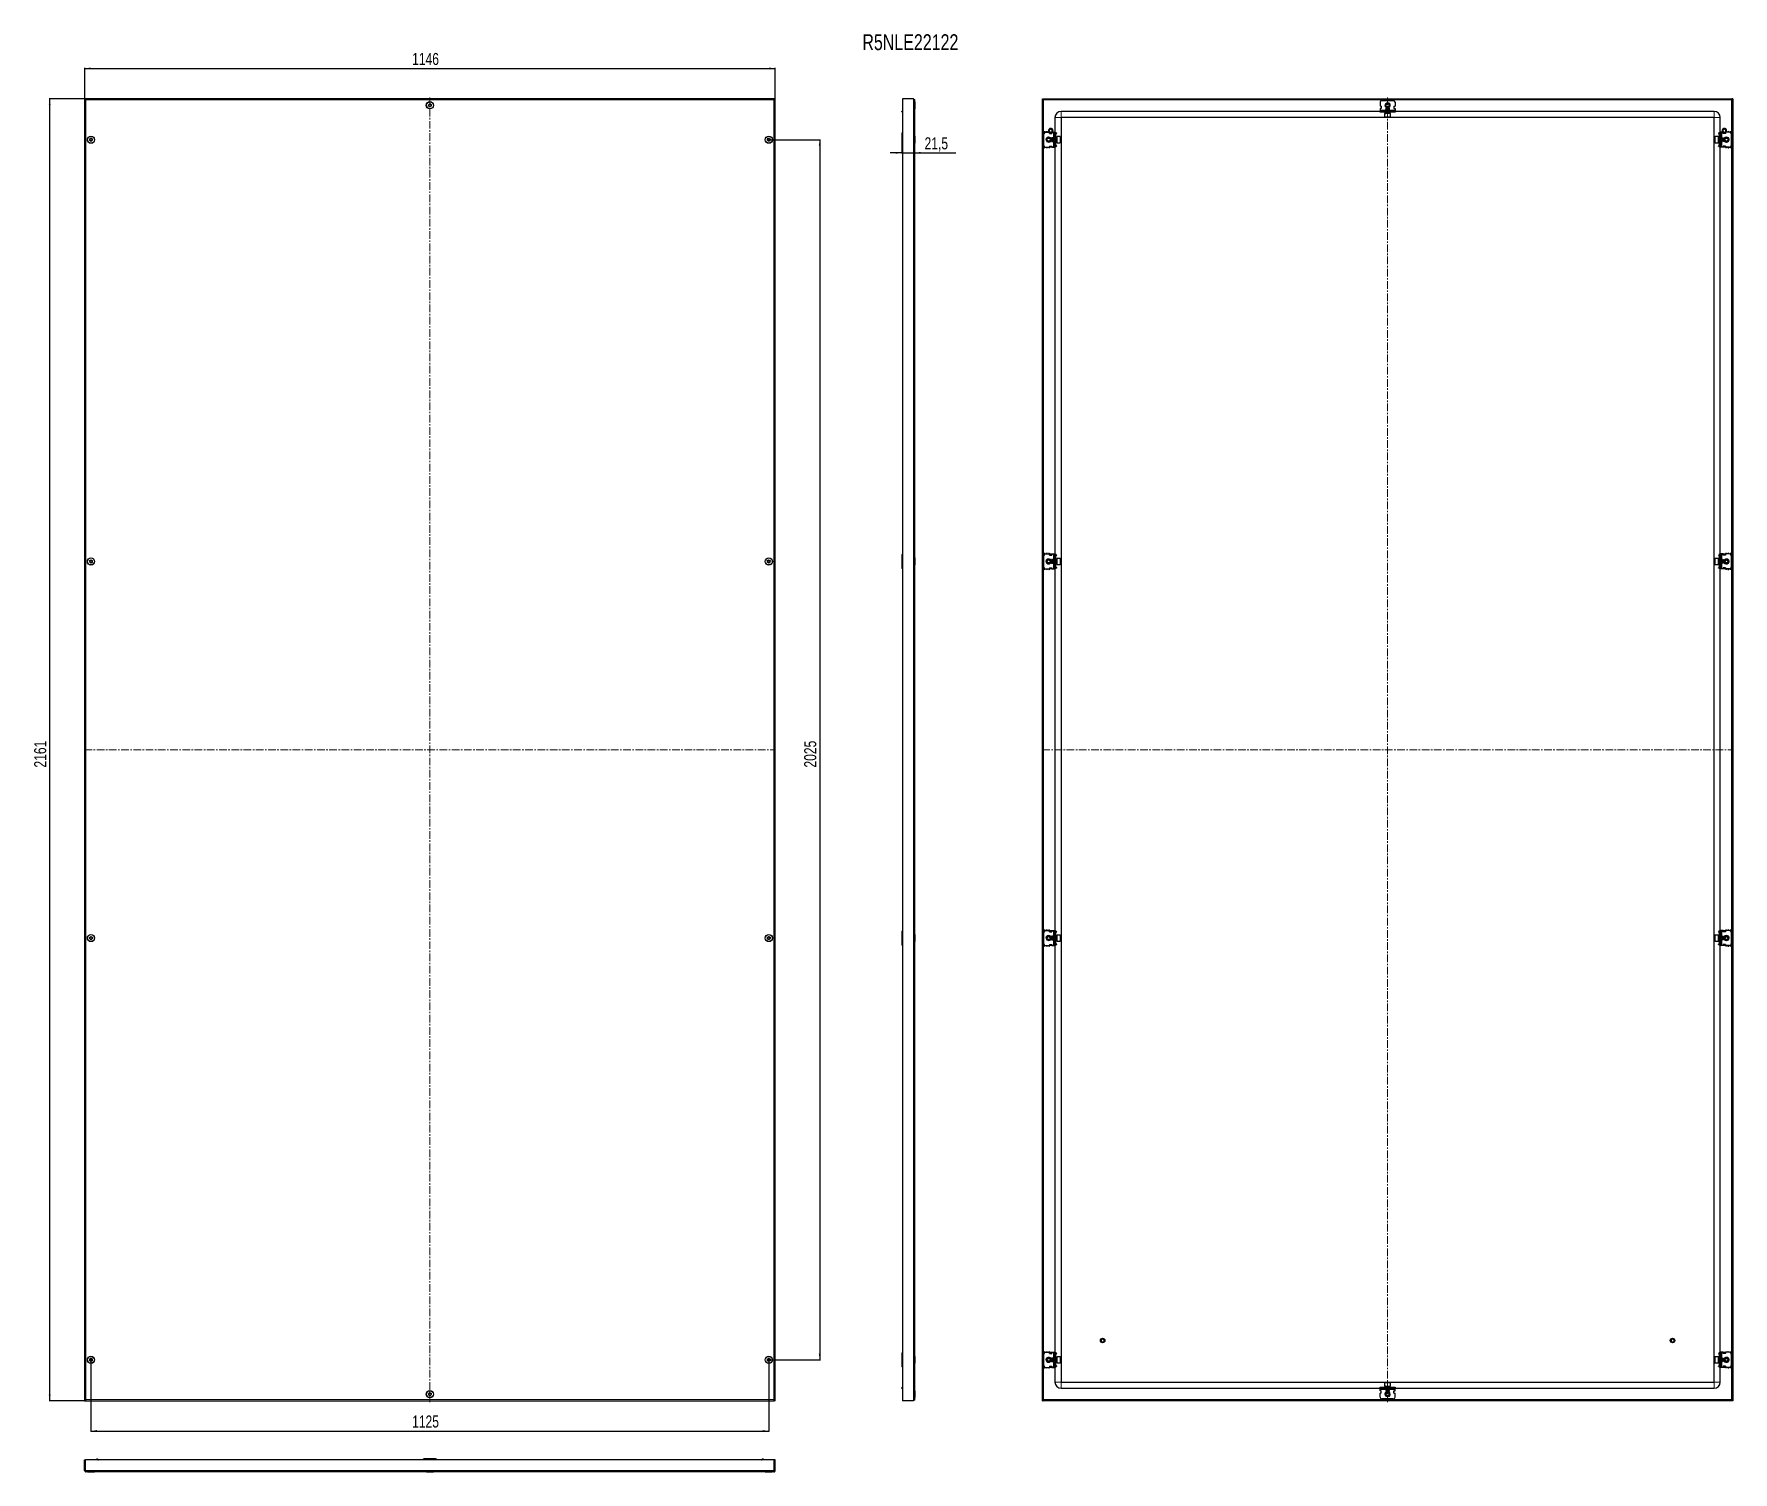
# Model space of a CAD drawing. Header units: millimetres. Extents: x -672 to 2148, y -979 to 1408.
import ezdxf

# ---------------------------------------------------------------- set-up
doc = ezdxf.new("R2010")
doc.units = ezdxf.units.MM
doc.linetypes.add('CENTERX2', pattern=[20.32, 12.7, -2.54, 2.54, -2.54])
doc.layers.add('FORMAT', color=7, linetype='Continuous')
doc.styles.add('SLDTEXTSTYLE0', font='TXT', dxfattribs={"width": 0.75})
doc.dimstyles.new('SLDDIMSTYLE0', dxfattribs={"dimtxt": 20, "dimasz": 10, "dimexe": 0, "dimexo": 0.0625, "dimgap": 5, "dimtad": 2, "dimdec": 1, "dimrnd": 1e-09, "dimzin": 12, "dimdsep": 46, "dimtxsty": 'SLDTEXTSTYLE0', "dimsah": 1, "dimcen": 0.09, "dimadec": 0, "dimazin": 3, "dimtfac": 1, "dimtofl": 0, "dimtmove": 0, "dimatfit": 3, "dimfxl": 0, "dimfrac": 2, "dimtolj": 1, "dimtzin": 12, "dimarcsym": 0})
doc.dimstyles.new('SLDDIMSTYLE1', dxfattribs={"dimtxt": 20, "dimasz": 10, "dimexe": 0, "dimexo": 0.0625, "dimgap": 5, "dimtad": 2, "dimdec": 1, "dimrnd": 1e-09, "dimzin": 12, "dimdsep": 46, "dimtxsty": 'SLDTEXTSTYLE0', "dimsah": 1, "dimcen": 0.09, "dimadec": 0, "dimazin": 3, "dimtfac": 1, "dimtmove": 0, "dimatfit": 0, "dimfxl": 0, "dimfrac": 2, "dimtolj": 1, "dimtzin": 12, "dimarcsym": 0})

msp = doc.modelspace()

# ---------------------------------------------------------------- texts
at = {"layer": 'FORMAT', "insert": (703.12, 1407.41), "char_height": 26.458, "attachment_point": 1, "style": 'SLDTEXTSTYLE0'}
msp.add_mtext('R5NLE22122', dxfattribs=at)

# ---------------------------------------------------------------- blocks, each defined once
blk = doc.blocks.new('_D')
at = {"layer": 'FORMAT'}
for p, q in [((-587.6, 1300.4), (-587.6, 1351.6)), ((-587.6, 1350.6), (558.4, 1350.6)), ((558.4, 1300.4), (558.4, 1351.6))]:
    blk.add_line(p, q, dxfattribs=at)
for points in [[(-587.6, 1350.6), (-577.6, 1349), (-577.6, 1352.1)], [(558.4, 1350.6), (548.4, 1352.1), (548.4, 1349)]]:
    blk.add_solid(points, dxfattribs=at)
at = {"layer": 'FORMAT', "insert": (-44.2, 1376.3), "char_height": 20, "attachment_point": 1, "style": 'SLDTEXTSTYLE0'}
blk.add_mtext('1146', dxfattribs=at)
blk = doc.blocks.new('_D_1')
at = {"layer": 'FORMAT'}
for p, q in [((-586, 1300.4), (-646.7, 1300.4)), ((-645.7, 1300.4), (-645.7, -860.6)), ((-586, -860.6), (-646.7, -860.6))]:
    blk.add_line(p, q, dxfattribs=at)
for points in [[(-645.7, 1300.4), (-647.2, 1290.4), (-644.1, 1290.4)], [(-645.7, -860.6), (-644.1, -850.6), (-647.2, -850.6)]]:
    blk.add_solid(points, dxfattribs=at)
at = {"layer": 'FORMAT', "insert": (-671.4, 190.3), "char_height": 20, "attachment_point": 1, "rotation": 90, "style": 'SLDTEXTSTYLE0'}
blk.add_mtext('2161', dxfattribs=at)
blk = doc.blocks.new('_D_2')
at = {"layer": 'FORMAT'}
for p, q in [((547.9, 1232.4), (633.4, 1232.4)), ((632.4, 1232.4), (632.4, -792.6)), ((547.9, -792.6), (633.4, -792.6))]:
    blk.add_line(p, q, dxfattribs=at)
for points in [[(632.4, 1232.4), (630.8, 1222.4), (633.9, 1222.4)], [(632.4, -792.6), (633.9, -782.6), (630.8, -782.6)]]:
    blk.add_solid(points, dxfattribs=at)
at = {"layer": 'FORMAT', "insert": (606.6, 190.3), "char_height": 20, "attachment_point": 1, "rotation": 90, "style": 'SLDTEXTSTYLE0'}
blk.add_mtext('2025', dxfattribs=at)
blk = doc.blocks.new('_D_3')
at = {"layer": 'FORMAT'}
for p, q in [((-577.1, -792.6), (-577.1, -911.8)), ((547.9, -792.6), (547.9, -911.8)), ((-577.1, -910.8), (547.9, -910.8))]:
    blk.add_line(p, q, dxfattribs=at)
for points in [[(-577.1, -910.8), (-567.1, -912.3), (-567.1, -909.2)], [(547.9, -910.8), (537.9, -909.2), (537.9, -912.3)]]:
    blk.add_solid(points, dxfattribs=at)
at = {"layer": 'FORMAT', "insert": (-44.2, -885), "char_height": 20, "attachment_point": 1, "style": 'SLDTEXTSTYLE0'}
blk.add_mtext('1125', dxfattribs=at)
blk = doc.blocks.new('_D_4')
at = {"layer": 'FORMAT'}
for p, q in [((768.4, 1222.9), (768.4, 1209.6)), ((768.4, 1210.6), (749.1, 1210.6)), ((768.4, 1210.6), (789.9, 1210.6)), ((789.9, 1210.6), (858, 1210.6))]:
    blk.add_line(p, q, dxfattribs=at)
for points in [[(768.4, 1210.6), (758.4, 1212.1), (758.4, 1209)], [(789.9, 1210.6), (799.9, 1209), (799.9, 1212.1)]]:
    blk.add_solid(points, dxfattribs=at)
at = {"layer": 'FORMAT', "insert": (806.3, 1236.3), "char_height": 20, "attachment_point": 1, "style": 'SLDTEXTSTYLE0'}
blk.add_mtext('21,5', dxfattribs=at)

# ---------------------------------------------------------------- dimensions: what is measured, and where the dimension line sits
at = {"layer": 'FORMAT'}
for base, p1, p2, dimstyle, picture, middle in [((558.35, 1350.55), (-587.65, 1300.39), (558.35, 1300.39), 'SLDDIMSTYLE0', '_D', (-14.65, 1350.55)), ((789.88, 1210.55), (768.38, 1222.89), (789.88, 1298.29), 'SLDDIMSTYLE1', '_D_4', (832.13, 1210.55)), ((547.85, -910.78), (-577.15, -792.61), (547.85, -792.61), 'SLDDIMSTYLE0', '_D_3', (-14.65, -910.78))]:
    dim = msp.add_linear_dim(base=base, p1=p1, p2=p2, dimstyle=dimstyle, dxfattribs=at)
    dim.commit()
    dim.dimension.update_dxf_attribs({"geometry": picture, "text_midpoint": middle, "dimtype": 160})
for base, p1, p2, picture, middle in [((-645.65, -860.61), (-585.95, 1300.39), (-585.95, -860.61), '_D_1', (-645.65, 219.89)), ((632.36, -792.61), (547.85, 1232.39), (547.85, -792.61), '_D_2', (632.36, 219.89))]:
    dim = msp.add_linear_dim(base=base, p1=p1, p2=p2, angle=90, dimstyle='SLDDIMSTYLE0', dxfattribs=at)
    dim.commit()
    dim.dimension.update_dxf_attribs({"geometry": picture, "text_midpoint": middle, "dimtype": 160})

# ---------------------------------------------------------------- linework, layer by layer
at = {"color": 7, "linetype": 'Continuous', "lineweight": 25}
for p, q in [((-587.65, 1300.39), (-586.15, 1300.39)), ((-587.65, 1300.39), (-587.65, -860.61)), ((556.65, 1300.39), (-585.95, 1300.39)), ((-585.95, 1299.26), (-585.95, 1300.39)), ((556.65, 1300.39), (556.65, 1299.26)), ((558.35, 1300.39), (556.85, 1300.39)), ((558.35, -860.61), (558.35, 1300.39)), ((769.88, 1300.39), (769.88, -860.61)), ((787.78, 1300.39), (769.88, 1300.39)), ((789.88, 1298.29), (789.88, -858.51)), ((1001.82, 1300.39), (1003.32, 1300.39)), ((1001.82, -860.61), (1001.82, 1300.39)), ((1003.32, -860.61), (1003.32, 1300.39)), ((1003.52, 1298.89), (1003.52, 1300.39)), ((1003.52, 1300.39), (2146.12, 1300.39)), ((1003.52, 1298.89), (2146.12, 1298.89)), ((1565.32, 1297.39), (1584.32, 1297.39)), ((2145.97, 1298.89), (2145.72, 1298.29)), ((2146.12, 1298.89), (2146.12, 1300.39)), ((2147.82, 1300.39), (2146.32, 1300.39)), ((2146.32, 1300.39), (2146.32, -860.61)), ((2147.82, 1300.39), (2147.82, -860.61)), ((768.38, 1279.89), (769.88, 1279.89)), ((768.38, 1278.89), (768.38, 1279.89)), ((768.38, 1278.89), (769.38, 1277.89)), ((769.88, 1277.89), (769.38, 1277.89)), ((790.12, 1295.17), (789.88, 1295.17)), ((789.88, 1283.6), (790.12, 1283.6)), ((790.12, 1295.17), (790.12, 1283.6)), ((1022.82, 1269.39), (1022.82, 1244.89)), ((1562.32, 1279.39), (1032.82, 1279.39)), ((1032.82, 1269.39), (1032.82, -829.61)), ((2116.82, 1269.39), (1032.82, 1269.39)), ((1562.32, 1294.39), (1562.32, 1287.89)), ((1564.32, 1287.89), (1562.32, 1287.89)), ((1562.32, 1283.89), (1562.32, 1281.39)), ((1564.32, 1283.89), (1562.32, 1283.89)), ((1562.32, 1281.39), (1562.32, 1279.89)), ((1562.32, 1277.89), (1562.32, 1279.89)), ((1562.32, 1279.89), (1565.32, 1279.89)), ((1563.09, 1277.89), (1562.32, 1277.89)), ((1586.56, 1277.89), (1563.09, 1277.89)), ((1564.32, 1287.89), (1564.32, 1283.89)), ((1565.32, 1279.89), (1584.32, 1279.89)), ((1565.32, 1278.89), (1584.32, 1278.89)), ((1569.82, 1275.89), (1569.82, 1270.49)), ((1579.82, 1275.89), (1569.82, 1275.89)), ((1579.22, 1269.89), (1570.42, 1269.89)), ((1570.82, 1281.89), (1570.82, 1280.39)), ((1570.82, 1281.89), (1578.82, 1281.89)), ((1572.38, 1285.89), (1571.82, 1285.33)), ((1571.82, 1285.33), (1571.82, 1285.28)), ((1577.82, 1285.33), (1571.82, 1285.33)), ((1571.82, 1285.28), (1572.38, 1284.89)), ((1572.3, 1285.28), (1571.82, 1285.28)), ((1572.38, 1284.89), (1571.82, 1284.5)), ((1571.82, 1284.5), (1571.82, 1284.28)), ((1572.3, 1284.5), (1571.82, 1284.5)), ((1571.82, 1284.28), (1572.38, 1283.89)), ((1572.3, 1284.28), (1571.82, 1284.28)), ((1572.38, 1283.89), (1571.82, 1283.5)), ((1571.82, 1283.5), (1571.82, 1283.28)), ((1572.3, 1283.5), (1571.82, 1283.5)), ((1571.82, 1283.28), (1572.38, 1282.89)), ((1572.3, 1283.28), (1571.82, 1283.28)), ((1572.38, 1282.89), (1571.82, 1282.5)), ((1571.82, 1282.5), (1571.82, 1282.28)), ((1572.3, 1282.5), (1571.82, 1282.5)), ((1571.82, 1282.28), (1572.38, 1281.89)), ((1572.3, 1282.28), (1571.82, 1282.28)), ((1572.38, 1277.89), (1571.82, 1277.5)), ((1571.82, 1277.5), (1571.82, 1277.28)), ((1572.3, 1277.5), (1571.82, 1277.5)), ((1571.82, 1277.28), (1572.38, 1276.89)), ((1572.3, 1277.28), (1571.82, 1277.28)), ((1572.38, 1276.89), (1571.82, 1276.5)), ((1571.82, 1276.5), (1571.82, 1276.14)), ((1572.3, 1276.5), (1571.82, 1276.5)), ((1577.82, 1285.28), (1572.3, 1285.28)), ((1577.82, 1284.5), (1572.3, 1284.5)), ((1577.82, 1284.28), (1572.3, 1284.28)), ((1577.82, 1283.5), (1572.3, 1283.5)), ((1577.82, 1283.28), (1572.3, 1283.28)), ((1577.82, 1282.5), (1572.3, 1282.5)), ((1577.82, 1282.28), (1572.3, 1282.28)), ((1577.82, 1277.5), (1572.3, 1277.5)), ((1577.82, 1277.28), (1572.3, 1277.28)), ((1577.82, 1276.5), (1572.3, 1276.5)), ((1577.27, 1285.89), (1572.38, 1285.89)), ((1572.76, 1284.89), (1572.38, 1284.89)), ((1572.76, 1283.89), (1572.38, 1283.89)), ((1572.76, 1282.89), (1572.38, 1282.89)), ((1572.76, 1276.89), (1572.38, 1276.89)), ((1577.27, 1284.89), (1572.76, 1284.89)), ((1577.27, 1283.89), (1572.76, 1283.89)), ((1577.27, 1282.89), (1572.76, 1282.89)), ((1577.27, 1276.89), (1572.76, 1276.89)), ((1577.82, 1285.33), (1577.27, 1285.89)), ((1577.27, 1284.89), (1577.82, 1285.28)), ((1577.82, 1284.5), (1577.27, 1284.89)), ((1577.27, 1283.89), (1577.82, 1284.28)), ((1577.82, 1283.5), (1577.27, 1283.89)), ((1577.27, 1282.89), (1577.82, 1283.28)), ((1577.82, 1282.5), (1577.27, 1282.89)), ((1577.27, 1281.89), (1577.82, 1282.28)), ((1577.82, 1277.5), (1577.27, 1277.89)), ((1577.27, 1276.89), (1577.82, 1277.28)), ((1577.82, 1276.5), (1577.27, 1276.89)), ((1577.82, 1285.28), (1577.82, 1285.33)), ((1577.82, 1284.28), (1577.82, 1284.5)), ((1577.82, 1283.28), (1577.82, 1283.5)), ((1577.82, 1282.28), (1577.82, 1282.5)), ((1577.82, 1277.28), (1577.82, 1277.5)), ((1577.82, 1276.14), (1577.82, 1276.5)), ((1578.82, 1280.39), (1578.82, 1281.89)), ((1579.82, 1270.49), (1579.82, 1275.89)), ((1584.32, 1279.89), (1587.32, 1279.89)), ((1585.32, 1287.89), (1587.32, 1287.89)), ((1585.32, 1287.89), (1585.32, 1283.89)), ((1585.32, 1283.89), (1587.32, 1283.89)), ((1587.32, 1277.89), (1586.56, 1277.89)), ((1587.32, 1294.39), (1587.32, 1287.89)), ((1587.32, 1283.89), (1587.32, 1281.39)), ((1587.32, 1281.39), (1587.32, 1279.89)), ((1587.32, 1279.89), (1587.32, 1277.89)), ((2116.82, 1279.39), (1587.32, 1279.39)), ((2116.82, -829.61), (2116.82, 1269.39)), ((2126.82, 1244.89), (2126.82, 1269.39)), ((768.38, 1241.89), (768.38, 1222.89)), ((1004.32, 1222.89), (1004.32, 1241.89)), ((1005.32, 1245.14), (1005.32, 1244.12)), ((1007.32, 1244.89), (1013.82, 1244.89)), ((1012.82, 1247.48), (1012.85, 1247.74)), ((1012.82, 1247.48), (1012.82, 1247.43)), ((1012.84, 1247.69), (1012.83, 1247.64)), ((1012.83, 1247.28), (1012.85, 1247.52)), ((1012.83, 1247.28), (1012.83, 1247.23)), ((1012.84, 1247.08), (1012.84, 1247.03)), ((1012.87, 1247.89), (1012.86, 1247.84)), ((1012.87, 1246.89), (1012.87, 1246.84)), ((1012.91, 1248.09), (1012.9, 1248.04)), ((1012.9, 1246.7), (1012.91, 1246.66)), ((1012.91, 1248.09), (1012.98, 1248.33)), ((1012.96, 1248.28), (1012.95, 1248.24)), ((1012.95, 1246.52), (1012.96, 1246.48)), ((1013.01, 1246.35), (1013.01, 1246.34)), ((1013.6, 1245.38), (1013.63, 1245.34)), ((1013.73, 1245.24), (1013.77, 1245.2)), ((1013.82, 1242.89), (1013.82, 1244.89)), ((1014.02, 1244.1), (1013.82, 1244.22)), ((1013.82, 1242.89), (1017.82, 1242.89)), ((1014.04, 1244.97), (1013.84, 1245.16)), ((1013.88, 1245.1), (1013.92, 1245.07)), ((1014.02, 1242.89), (1014.02, 1244.1)), ((1014.04, 1244.97), (1014.08, 1244.94)), ((1014.07, 1244.51), (1014.42, 1244.75)), ((1014.57, 1244.51), (1014.07, 1244.16)), ((1014.07, 1244.16), (1014.07, 1244.51)), ((1014.07, 1243.24), (1014.07, 1244.16)), ((1014.07, 1242.89), (1014.07, 1243.24)), ((1014.2, 1249.91), (1014.4, 1250.02)), ((1014.21, 1244.86), (1014.26, 1244.83)), ((1014.39, 1244.75), (1014.25, 1244.87)), ((1014.37, 1250.01), (1014.33, 1249.99)), ((1014.37, 1250.01), (1014.6, 1250.1)), ((1014.39, 1244.75), (1014.39, 1244.86)), ((1014.39, 1244.75), (1014.43, 1244.73)), ((1014.56, 1250.11), (1014.51, 1250.09)), ((1014.57, 1244.51), (1014.97, 1244.51)), ((1014.75, 1250.19), (1014.7, 1250.17)), ((1014.75, 1250.19), (1014.98, 1250.26)), ((1014.75, 1244.59), (1014.79, 1244.57)), ((1014.94, 1250.26), (1014.9, 1250.24)), ((1014.93, 1244.53), (1014.97, 1244.51)), ((1015.13, 1250.31), (1015.09, 1250.3)), ((1015.1, 1244.48), (1015.15, 1244.46)), ((1016.02, 1250.38), (1015.28, 1250.31)), ((1016.27, 1244.43), (1016.09, 1244.4)), ((1016.42, 1244.45), (1016.47, 1244.46)), ((1016.8, 1244.55), (1016.61, 1244.51)), ((1016.66, 1244.51), (1017.07, 1244.51)), ((1017.57, 1244.16), (1017.07, 1244.51)), ((1017.17, 1244.8), (1017.57, 1244.51)), ((1017.52, 1249.86), (1017.48, 1249.89)), ((1017.57, 1244.51), (1017.57, 1244.16)), ((1017.82, 1244.22), (1017.57, 1244.07)), ((1017.57, 1244.16), (1017.57, 1243.24)), ((1017.57, 1243.24), (1017.57, 1242.89)), ((1017.69, 1249.74), (1017.65, 1249.77)), ((1017.84, 1249.61), (1017.81, 1249.64)), ((1017.82, 1242.89), (1017.82, 1244.89)), ((1017.82, 1244.89), (1020.32, 1244.89)), ((1018.09, 1245.42), (1017.93, 1245.3)), ((1018.06, 1245.46), (1017.94, 1245.27)), ((1017.98, 1249.47), (1017.95, 1249.5)), ((1017.98, 1249.47), (1018.1, 1249.33)), ((1018.1, 1249.35), (1018.08, 1249.36)), ((1018.11, 1248.26), (1018.28, 1247.84)), ((1018.59, 1246.27), (1018.49, 1246.08)), ((1018.6, 1246.27), (1018.5, 1246.09)), ((1018.66, 1246.41), (1018.67, 1246.45)), ((1018.71, 1246.59), (1018.73, 1246.63)), ((1018.82, 1247.19), (1018.76, 1246.88)), ((1018.76, 1246.78), (1018.77, 1246.83)), ((1018.8, 1246.99), (1018.8, 1247.03)), ((1018.82, 1247.39), (1018.82, 1247.38)), ((1018.82, 1247.19), (1018.82, 1247.24)), ((1020.32, 1244.89), (1021.82, 1244.89)), ((1021.82, 1244.89), (1023.82, 1244.89)), ((1021.82, 1241.89), (1021.82, 1244.89)), ((1021.82, 1222.89), (1021.82, 1241.89)), ((1022.82, 1222.89), (1022.82, 1241.89)), ((1023.82, 1244.89), (1023.82, 1244.12)), ((1023.82, 1244.12), (1023.82, 1220.65)), ((1023.82, 1243.8), (1024.03, 1243.59)), ((1024.32, 1241.14), (1023.82, 1241.14)), ((1023.82, 1237.64), (1023.82, 1241.14)), ((1024.32, 1242.89), (1024.32, 1242.43)), ((1024.32, 1237.64), (1024.32, 1241.14)), ((1024.41, 1242.55), (1025.38, 1243.53)), ((1024.76, 1242.2), (1024.41, 1242.55)), ((1024.76, 1242.2), (1025.74, 1243.17)), ((1025.38, 1243.53), (1025.74, 1243.17)), ((2124.26, 1243.53), (2123.91, 1243.17)), ((2124.88, 1242.2), (2123.91, 1243.17)), ((2125.24, 1242.55), (2124.26, 1243.53)), ((2124.88, 1242.2), (2125.24, 1242.55)), ((2125.32, 1242.89), (2125.32, 1242.49)), ((2125.32, 1241.14), (2125.82, 1241.14)), ((2125.32, 1241.14), (2125.32, 1237.64)), ((2125.62, 1243.59), (2125.82, 1243.8)), ((2125.82, 1244.89), (2127.82, 1244.89)), ((2125.82, 1244.12), (2125.82, 1244.89)), ((2125.82, 1220.65), (2125.82, 1244.12)), ((2125.82, 1241.14), (2125.82, 1237.64)), ((2126.82, 1241.89), (2126.82, 1222.89)), ((2127.82, 1244.89), (2127.82, 1241.89)), ((2129.32, 1244.89), (2127.82, 1244.89)), ((2127.82, 1241.89), (2127.82, 1222.89)), ((2131.82, 1244.89), (2129.32, 1244.89)), ((2130.82, 1247.48), (2130.85, 1247.74)), ((2130.82, 1247.48), (2130.82, 1247.43)), ((2130.84, 1247.69), (2130.83, 1247.64)), ((2130.83, 1247.28), (2130.85, 1247.52)), ((2130.83, 1247.28), (2130.83, 1247.23)), ((2130.84, 1247.08), (2130.84, 1247.03)), ((2130.87, 1247.89), (2130.86, 1247.84)), ((2130.87, 1246.89), (2130.87, 1246.84)), ((2130.91, 1248.09), (2130.9, 1248.04)), ((2130.9, 1246.7), (2130.91, 1246.66)), ((2130.91, 1248.09), (2130.98, 1248.33)), ((2130.96, 1248.28), (2130.95, 1248.24)), ((2130.95, 1246.52), (2130.96, 1246.48)), ((2131.01, 1246.35), (2131.01, 1246.34)), ((2131.6, 1245.38), (2131.63, 1245.34)), ((2131.73, 1245.24), (2131.77, 1245.2)), ((2131.82, 1242.89), (2131.82, 1244.89)), ((2132.07, 1244.07), (2131.82, 1244.22)), ((2135.82, 1242.89), (2131.82, 1242.89)), ((2132.04, 1244.97), (2131.84, 1245.16)), ((2131.89, 1249.68), (2131.85, 1249.65)), ((2131.88, 1245.1), (2131.92, 1245.07)), ((2132.04, 1244.97), (2132.08, 1244.94)), ((2132.07, 1244.51), (2132.42, 1244.75)), ((2132.57, 1244.51), (2132.07, 1244.16)), ((2132.07, 1244.16), (2132.07, 1244.51)), ((2132.07, 1243.24), (2132.07, 1244.16)), ((2132.07, 1242.89), (2132.07, 1243.24)), ((2132.2, 1249.91), (2132.4, 1250.02)), ((2132.21, 1244.86), (2132.26, 1244.83)), ((2132.39, 1244.75), (2132.25, 1244.87)), ((2132.37, 1250.01), (2132.33, 1249.99)), ((2132.38, 1249.94), (2132.33, 1249.99)), ((2132.37, 1250.01), (2132.6, 1250.1)), ((2132.39, 1244.75), (2132.39, 1244.86)), ((2132.39, 1244.75), (2132.43, 1244.73)), ((2132.56, 1250.11), (2132.51, 1250.09)), ((2132.57, 1244.51), (2132.97, 1244.51)), ((2132.75, 1250.19), (2132.7, 1250.17)), ((2132.93, 1244.53), (2132.73, 1244.63)), ((2132.75, 1250.19), (2132.98, 1250.26)), ((2132.75, 1244.59), (2132.79, 1244.57)), ((2132.94, 1250.26), (2132.9, 1250.24)), ((2132.93, 1244.53), (2132.97, 1244.51)), ((2133.13, 1250.31), (2133.09, 1250.3)), ((2133.1, 1244.48), (2133.15, 1244.46)), ((2134.02, 1250.38), (2133.28, 1250.31)), ((2134.27, 1244.43), (2134.09, 1244.4)), ((2134.42, 1244.45), (2134.47, 1244.46)), ((2134.8, 1244.55), (2134.61, 1244.51)), ((2134.66, 1244.51), (2135.07, 1244.51)), ((2135.57, 1244.16), (2135.07, 1244.51)), ((2135.36, 1244.81), (2135.1, 1244.69)), ((2135.17, 1244.8), (2135.57, 1244.51)), ((2135.52, 1249.86), (2135.48, 1249.89)), ((2135.57, 1244.51), (2135.57, 1244.16)), ((2135.57, 1244.16), (2135.57, 1243.24)), ((2135.57, 1243.24), (2135.57, 1242.89)), ((2135.82, 1244.22), (2135.62, 1244.1)), ((2135.62, 1244.1), (2135.62, 1242.89)), ((2135.69, 1249.74), (2135.65, 1249.77)), ((2135.84, 1249.61), (2135.81, 1249.64)), ((2135.82, 1242.89), (2135.82, 1244.89)), ((2142.32, 1244.89), (2135.82, 1244.89)), ((2136.09, 1245.42), (2135.93, 1245.3)), ((2135.98, 1249.47), (2135.95, 1249.5)), ((2135.98, 1249.47), (2136.1, 1249.33)), ((2136.1, 1249.35), (2136.08, 1249.36)), ((2136.11, 1248.26), (2136.28, 1247.84)), ((2136.59, 1246.27), (2136.49, 1246.08)), ((2136.6, 1246.27), (2136.5, 1246.09)), ((2136.66, 1246.41), (2136.67, 1246.45)), ((2136.71, 1246.59), (2136.73, 1246.63)), ((2136.82, 1247.19), (2136.76, 1246.88)), ((2136.76, 1246.78), (2136.77, 1246.83)), ((2136.8, 1246.99), (2136.8, 1247.03)), ((2136.82, 1247.39), (2136.82, 1247.38)), ((2136.82, 1247.19), (2136.82, 1247.24)), ((2144.32, 1244.12), (2144.32, 1245.14)), ((2145.32, 1241.89), (2145.32, 1222.89)), ((790.13, 1238.17), (789.88, 1238.17)), ((789.88, 1226.6), (790.13, 1226.6)), ((790.13, 1238.17), (790.13, 1237.46)), ((790.13, 1237.46), (790.13, 1226.6)), ((1005.32, 1220.65), (1005.32, 1219.64)), ((1007.32, 1219.89), (1013.82, 1219.89)), ((1013.32, 1219.89), (1013.32, 1219.64)), ((1013.82, 1221.89), (1013.82, 1219.89)), ((1013.82, 1221.89), (1017.82, 1221.89)), ((1013.82, 1220.01), (1014.02, 1220.01)), ((1014.02, 1220.01), (1014.02, 1221.89)), ((1014.07, 1221.53), (1014.07, 1221.89)), ((1014.07, 1220.62), (1014.07, 1221.53)), ((1014.07, 1220.27), (1014.07, 1220.62)), ((1014.07, 1220.62), (1014.57, 1220.27)), ((1014.57, 1219.91), (1014.07, 1220.27)), ((1014.57, 1220.27), (1014.57, 1219.91)), ((1017.07, 1220.27), (1014.57, 1220.27)), ((1017.07, 1219.91), (1014.57, 1219.91)), ((1016.38, 1235.39), (1015.82, 1234.83)), ((1015.82, 1234.83), (1015.82, 1231.07)), ((1015.82, 1231.07), (1015.82, 1229.94)), ((1015.82, 1229.94), (1016.38, 1229.39)), ((1016.43, 1235.39), (1016.38, 1235.39)), ((1016.38, 1235.39), (1016.38, 1230.77)), ((1016.38, 1230.77), (1016.38, 1229.39)), ((1016.38, 1229.39), (1016.43, 1229.39)), ((1016.82, 1234.83), (1016.43, 1235.39)), ((1016.43, 1235.39), (1016.43, 1234.92)), ((1016.43, 1234.92), (1016.43, 1229.39)), ((1016.43, 1229.39), (1016.82, 1229.94)), ((1017.21, 1235.39), (1016.82, 1234.83)), ((1016.82, 1234.83), (1016.82, 1234.45)), ((1016.82, 1234.45), (1016.82, 1229.94)), ((1016.82, 1229.94), (1017.21, 1229.39)), ((1017.07, 1220.27), (1017.57, 1220.62)), ((1017.07, 1219.91), (1017.07, 1220.27)), ((1017.57, 1220.27), (1017.07, 1219.91)), ((1017.43, 1235.39), (1017.21, 1235.39)), ((1017.21, 1235.39), (1017.21, 1234.92)), ((1017.21, 1234.92), (1017.21, 1229.39)), ((1017.21, 1229.39), (1017.43, 1229.39)), ((1017.82, 1234.83), (1017.43, 1235.39)), ((1017.43, 1235.39), (1017.43, 1234.92)), ((1017.43, 1234.92), (1017.43, 1229.39)), ((1017.43, 1229.39), (1017.82, 1229.94)), ((1017.57, 1221.89), (1017.57, 1221.53)), ((1017.57, 1221.53), (1017.57, 1220.62)), ((1017.57, 1220.62), (1017.57, 1220.27)), ((1018.21, 1235.39), (1017.82, 1234.83)), ((1017.82, 1234.83), (1017.82, 1234.45)), ((1017.82, 1234.45), (1017.82, 1229.94)), ((1017.82, 1229.94), (1018.21, 1229.39)), ((1017.82, 1221.89), (1017.82, 1219.89)), ((1017.82, 1219.89), (1020.32, 1219.89)), ((1018.43, 1235.39), (1018.21, 1235.39)), ((1018.21, 1235.39), (1018.21, 1234.92)), ((1018.21, 1234.92), (1018.21, 1229.39)), ((1018.21, 1229.39), (1018.43, 1229.39)), ((1018.82, 1234.83), (1018.43, 1235.39)), ((1018.43, 1235.39), (1018.43, 1234.92)), ((1018.43, 1234.92), (1018.43, 1229.39)), ((1018.43, 1229.39), (1018.82, 1229.94)), ((1019.21, 1235.39), (1018.82, 1234.83)), ((1018.82, 1234.83), (1018.82, 1234.45)), ((1018.82, 1234.45), (1018.82, 1229.94)), ((1018.82, 1229.94), (1019.21, 1229.39)), ((1019.43, 1235.39), (1019.21, 1235.39)), ((1019.21, 1235.39), (1019.21, 1234.92)), ((1019.21, 1234.92), (1019.21, 1229.39)), ((1019.21, 1229.39), (1019.43, 1229.39)), ((1019.82, 1234.83), (1019.43, 1235.39)), ((1019.43, 1235.39), (1019.43, 1234.92)), ((1019.43, 1234.92), (1019.43, 1229.39)), ((1019.43, 1229.39), (1019.82, 1229.94)), ((1021.32, 1236.39), (1019.82, 1236.39)), ((1019.82, 1228.39), (1019.82, 1236.39)), ((1019.82, 1228.39), (1021.32, 1228.39)), ((1020.32, 1219.89), (1021.82, 1219.89)), ((1021.82, 1219.89), (1021.82, 1222.89)), ((1023.82, 1219.89), (1021.82, 1219.89)), ((1022.82, 1219.89), (1022.82, 544.89)), ((1024.32, 1237.64), (1023.82, 1237.64)), ((1024.21, 1235.39), (1023.82, 1234.83)), ((1023.82, 1229.94), (1024.21, 1229.39)), ((1023.82, 1227.14), (1024.32, 1227.14)), ((1023.82, 1223.64), (1023.82, 1227.14)), ((1024.32, 1223.64), (1023.82, 1223.64)), ((1024.03, 1221.18), (1023.82, 1220.97)), ((1023.82, 1220.65), (1023.82, 1219.89)), ((1024.43, 1235.39), (1024.21, 1235.39)), ((1024.21, 1235.39), (1024.21, 1234.92)), ((1024.21, 1234.92), (1024.21, 1229.39)), ((1024.21, 1229.39), (1024.43, 1229.39)), ((1024.32, 1235.39), (1024.32, 1237.64)), ((1024.32, 1227.14), (1024.32, 1229.39)), ((1024.32, 1223.64), (1024.32, 1227.14)), ((1024.32, 1221.89), (1024.32, 1222.28)), ((1024.76, 1222.58), (1024.41, 1222.22)), ((1024.41, 1222.22), (1025.38, 1221.25)), ((1024.82, 1234.83), (1024.43, 1235.39)), ((1024.43, 1235.39), (1024.43, 1234.92)), ((1024.43, 1234.92), (1024.43, 1229.39)), ((1024.43, 1229.39), (1024.82, 1229.94)), ((1024.76, 1222.58), (1025.74, 1221.6)), ((1025.21, 1235.39), (1024.82, 1234.83)), ((1024.82, 1234.83), (1024.82, 1234.45)), ((1024.82, 1234.45), (1024.82, 1229.94)), ((1024.82, 1229.94), (1025.21, 1229.39)), ((1025.57, 1235.39), (1025.21, 1235.39)), ((1025.21, 1235.39), (1025.21, 1234.92)), ((1025.21, 1234.92), (1025.21, 1229.39)), ((1025.21, 1229.39), (1025.57, 1229.39)), ((1025.38, 1221.25), (1025.74, 1221.6)), ((1031.22, 1237.39), (1025.82, 1237.39)), ((1025.82, 1237.39), (1025.82, 1229.69)), ((1025.82, 1229.69), (1025.82, 1227.39)), ((1025.82, 1227.39), (1031.22, 1227.39)), ((1031.82, 1236.79), (1031.82, 1230.02)), ((1031.82, 1230.02), (1031.82, 1227.99)), ((2117.82, 1227.99), (2117.82, 1236.79)), ((2123.82, 1237.39), (2118.42, 1237.39)), ((2118.42, 1227.39), (2123.82, 1227.39)), ((2123.82, 1227.39), (2123.82, 1237.39)), ((2124.88, 1222.58), (2123.91, 1221.6)), ((2124.26, 1221.25), (2123.91, 1221.6)), ((2124.43, 1235.39), (2124.07, 1235.39)), ((2124.07, 1229.39), (2124.43, 1229.39)), ((2125.24, 1222.22), (2124.26, 1221.25)), ((2124.82, 1234.83), (2124.43, 1235.39)), ((2124.43, 1234.92), (2124.43, 1235.39)), ((2124.43, 1229.39), (2124.43, 1234.92)), ((2124.43, 1229.39), (2124.82, 1229.94)), ((2125.21, 1235.39), (2124.82, 1234.83)), ((2124.82, 1234.45), (2124.82, 1234.83)), ((2124.82, 1229.94), (2124.82, 1234.45)), ((2124.82, 1229.94), (2125.21, 1229.39)), ((2124.88, 1222.58), (2125.24, 1222.22)), ((2125.43, 1235.39), (2125.21, 1235.39)), ((2125.21, 1234.92), (2125.21, 1235.39)), ((2125.21, 1229.39), (2125.21, 1234.92)), ((2125.21, 1229.39), (2125.43, 1229.39)), ((2125.82, 1237.64), (2125.32, 1237.64)), ((2125.32, 1237.64), (2125.32, 1235.39)), ((2125.32, 1229.39), (2125.32, 1227.14)), ((2125.32, 1227.14), (2125.82, 1227.14)), ((2125.32, 1227.14), (2125.32, 1223.64)), ((2125.32, 1223.64), (2125.82, 1223.64)), ((2125.32, 1221.89), (2125.32, 1222.35)), ((2125.82, 1234.83), (2125.43, 1235.39)), ((2125.43, 1234.92), (2125.43, 1235.39)), ((2125.43, 1229.39), (2125.43, 1234.92)), ((2125.43, 1229.39), (2125.82, 1229.94)), ((2125.82, 1220.97), (2125.62, 1221.18)), ((2125.82, 1227.14), (2125.82, 1223.64)), ((2125.82, 1219.89), (2125.82, 1220.65)), ((2127.82, 1219.89), (2125.82, 1219.89)), ((2126.82, 544.89), (2126.82, 1219.89)), ((2127.82, 1222.89), (2127.82, 1219.89)), ((2129.32, 1219.89), (2127.82, 1219.89)), ((2129.82, 1236.39), (2128.32, 1236.39)), ((2128.32, 1228.39), (2129.82, 1228.39)), ((2131.82, 1219.89), (2129.32, 1219.89)), ((2129.82, 1236.39), (2129.82, 1228.39)), ((2130.21, 1235.39), (2129.82, 1234.83)), ((2129.82, 1229.94), (2130.21, 1229.39)), ((2130.43, 1235.39), (2130.21, 1235.39)), ((2130.21, 1234.92), (2130.21, 1235.39)), ((2130.21, 1229.39), (2130.21, 1234.92)), ((2130.21, 1229.39), (2130.43, 1229.39)), ((2130.82, 1234.83), (2130.43, 1235.39)), ((2130.43, 1234.92), (2130.43, 1235.39)), ((2130.43, 1229.39), (2130.43, 1234.92)), ((2130.43, 1229.39), (2130.82, 1229.94)), ((2131.21, 1235.39), (2130.82, 1234.83)), ((2130.82, 1234.45), (2130.82, 1234.83)), ((2130.82, 1229.94), (2130.82, 1234.45)), ((2130.82, 1229.94), (2131.21, 1229.39)), ((2131.43, 1235.39), (2131.21, 1235.39)), ((2131.21, 1234.92), (2131.21, 1235.39)), ((2131.21, 1229.39), (2131.21, 1234.92)), ((2131.21, 1229.39), (2131.43, 1229.39)), ((2131.82, 1234.83), (2131.43, 1235.39)), ((2131.43, 1234.92), (2131.43, 1235.39)), ((2131.43, 1229.39), (2131.43, 1234.92)), ((2131.43, 1229.39), (2131.82, 1229.94)), ((2132.21, 1235.39), (2131.82, 1234.83)), ((2131.82, 1234.45), (2131.82, 1234.83)), ((2131.82, 1229.94), (2131.82, 1234.45)), ((2131.82, 1229.94), (2132.21, 1229.39)), ((2135.82, 1221.89), (2131.82, 1221.89)), ((2131.82, 1221.89), (2131.82, 1219.89)), ((2132.07, 1221.53), (2132.07, 1221.89)), ((2132.07, 1220.62), (2132.07, 1221.53)), ((2132.07, 1220.62), (2132.57, 1220.27)), ((2132.07, 1220.27), (2132.07, 1220.62)), ((2132.57, 1219.91), (2132.07, 1220.27)), ((2132.43, 1235.39), (2132.21, 1235.39)), ((2132.21, 1234.92), (2132.21, 1235.39)), ((2132.21, 1229.39), (2132.21, 1234.92)), ((2132.21, 1229.39), (2132.43, 1229.39)), ((2132.82, 1234.83), (2132.43, 1235.39)), ((2132.43, 1234.92), (2132.43, 1235.39)), ((2132.43, 1229.39), (2132.43, 1234.92)), ((2132.43, 1229.39), (2132.82, 1229.94)), ((2135.07, 1220.27), (2132.57, 1220.27)), ((2132.57, 1220.27), (2132.57, 1219.91)), ((2135.07, 1219.91), (2132.57, 1219.91)), ((2133.21, 1235.39), (2132.82, 1234.83)), ((2132.82, 1234.45), (2132.82, 1234.83)), ((2132.82, 1229.94), (2132.82, 1234.45)), ((2132.82, 1229.94), (2133.21, 1229.39)), ((2133.27, 1235.39), (2133.21, 1235.39)), ((2133.21, 1234.92), (2133.21, 1235.39)), ((2133.21, 1229.39), (2133.21, 1234.92)), ((2133.21, 1229.39), (2133.27, 1229.39)), ((2133.82, 1234.83), (2133.27, 1235.39)), ((2133.27, 1229.39), (2133.27, 1235.39)), ((2133.27, 1229.39), (2133.82, 1229.94)), ((2133.82, 1229.94), (2133.82, 1234.83)), ((2135.07, 1220.27), (2135.57, 1220.62)), ((2135.07, 1219.91), (2135.07, 1220.27)), ((2135.57, 1220.27), (2135.07, 1219.91)), ((2135.57, 1221.89), (2135.57, 1221.53)), ((2135.57, 1221.53), (2135.57, 1220.62)), ((2135.57, 1220.62), (2135.57, 1220.27)), ((2135.62, 1221.89), (2135.62, 1220.01)), ((2135.62, 1220.01), (2135.82, 1220.01)), ((2135.82, 1221.89), (2135.82, 1219.89)), ((2142.32, 1219.89), (2135.82, 1219.89)), ((2136.32, 1219.64), (2136.32, 1219.89)), ((2144.32, 1219.64), (2144.32, 1220.65)), ((768.38, 541.89), (768.38, 522.89)), ((790.13, 538.17), (789.88, 538.17)), ((790.13, 538.17), (790.13, 537.46)), ((790.13, 537.46), (790.13, 526.6)), ((1004.32, 522.89), (1004.32, 541.89)), ((1005.32, 545.14), (1005.32, 544.12)), ((1007.32, 544.89), (1013.82, 544.89)), ((1013.32, 545.14), (1013.32, 544.89)), ((1013.82, 542.89), (1013.82, 544.89)), ((1014.02, 544.77), (1013.82, 544.77)), ((1013.82, 542.89), (1017.82, 542.89)), ((1014.02, 542.89), (1014.02, 544.77)), ((1014.07, 544.51), (1014.57, 544.86)), ((1014.57, 544.51), (1014.07, 544.16)), ((1014.07, 544.16), (1014.07, 544.51)), ((1014.07, 543.24), (1014.07, 544.16)), ((1014.07, 542.89), (1014.07, 543.24)), ((1014.57, 544.86), (1014.57, 544.51)), ((1014.57, 544.86), (1017.07, 544.86)), ((1014.57, 544.51), (1017.07, 544.51)), ((1017.07, 544.51), (1017.07, 544.86)), ((1017.07, 544.86), (1017.57, 544.51)), ((1017.57, 544.16), (1017.07, 544.51)), ((1017.57, 544.51), (1017.57, 544.16)), ((1017.57, 544.16), (1017.57, 543.24)), ((1017.57, 543.24), (1017.57, 542.89)), ((1017.82, 542.89), (1017.82, 544.89)), ((1017.82, 544.89), (1020.32, 544.89)), ((1021.32, 536.39), (1019.82, 536.39)), ((1019.82, 528.39), (1019.82, 536.39)), ((1020.32, 544.89), (1021.82, 544.89)), ((1021.82, 544.89), (1023.82, 544.89)), ((1021.82, 541.89), (1021.82, 544.89)), ((1021.82, 522.89), (1021.82, 541.89)), ((1022.82, 522.89), (1022.82, 541.89)), ((1023.82, 544.89), (1023.82, 544.12)), ((1023.82, 544.12), (1023.82, 520.65)), ((1023.82, 543.8), (1024.03, 543.59)), ((1024.32, 541.14), (1023.82, 541.14)), ((1023.82, 537.64), (1023.82, 541.14)), ((1024.32, 537.64), (1023.82, 537.64)), ((1024.32, 542.89), (1024.32, 542.43)), ((1024.32, 537.64), (1024.32, 541.14)), ((1024.32, 535.39), (1024.32, 537.64)), ((1024.41, 542.55), (1025.38, 543.53)), ((1024.76, 542.2), (1024.41, 542.55)), ((1024.76, 542.2), (1025.74, 543.17)), ((1025.38, 543.53), (1025.74, 543.17)), ((1031.22, 537.39), (1025.82, 537.39)), ((1025.82, 537.39), (1025.82, 529.69)), ((1031.82, 536.79), (1031.82, 530.02)), ((2117.82, 527.99), (2117.82, 536.79)), ((2123.82, 537.39), (2118.42, 537.39)), ((2123.82, 527.39), (2123.82, 537.39)), ((2124.26, 543.53), (2123.91, 543.17)), ((2124.88, 542.2), (2123.91, 543.17)), ((2125.24, 542.55), (2124.26, 543.53)), ((2124.88, 542.2), (2125.24, 542.55)), ((2125.32, 542.89), (2125.32, 542.49)), ((2125.32, 541.14), (2125.82, 541.14)), ((2125.32, 541.14), (2125.32, 537.64)), ((2125.82, 537.64), (2125.32, 537.64)), ((2125.32, 537.64), (2125.32, 535.39)), ((2125.62, 543.59), (2125.82, 543.8)), ((2125.82, 544.89), (2127.82, 544.89)), ((2125.82, 544.12), (2125.82, 544.89)), ((2125.82, 520.65), (2125.82, 544.12)), ((2125.82, 541.14), (2125.82, 537.64)), ((2126.82, 541.89), (2126.82, 522.89)), ((2127.82, 544.89), (2127.82, 541.89)), ((2129.32, 544.89), (2127.82, 544.89)), ((2127.82, 541.89), (2127.82, 522.89)), ((2129.82, 536.39), (2128.32, 536.39)), ((2131.82, 544.89), (2129.32, 544.89)), ((2129.82, 536.39), (2129.82, 528.39)), ((2131.82, 542.89), (2131.82, 544.89)), ((2135.82, 542.89), (2131.82, 542.89)), ((2132.07, 544.51), (2132.57, 544.86)), ((2132.57, 544.51), (2132.07, 544.16)), ((2132.07, 544.16), (2132.07, 544.51)), ((2132.07, 543.24), (2132.07, 544.16)), ((2132.07, 542.89), (2132.07, 543.24)), ((2132.57, 544.86), (2132.57, 544.51)), ((2132.57, 544.86), (2135.07, 544.86)), ((2132.57, 544.51), (2135.07, 544.51)), ((2135.07, 544.51), (2135.07, 544.86)), ((2135.07, 544.86), (2135.57, 544.51)), ((2135.57, 544.16), (2135.07, 544.51)), ((2135.57, 544.51), (2135.57, 544.16)), ((2135.57, 544.16), (2135.57, 543.24)), ((2135.57, 543.24), (2135.57, 542.89)), ((2135.62, 544.77), (2135.62, 542.89)), ((2135.82, 544.77), (2135.62, 544.77)), ((2135.82, 542.89), (2135.82, 544.89)), ((2142.32, 544.89), (2135.82, 544.89)), ((2136.32, 544.89), (2136.32, 545.14)), ((2144.32, 544.12), (2144.32, 545.14)), ((2145.32, 541.89), (2145.32, 522.89)), ((789.88, 526.6), (790.13, 526.6)), ((1005.32, 520.65), (1005.32, 519.64)), ((1007.32, 519.89), (1013.82, 519.89)), ((1013.32, 519.89), (1013.32, 519.64)), ((1013.82, 521.89), (1013.82, 519.89)), ((1013.82, 521.89), (1017.82, 521.89)), ((1013.82, 520.01), (1014.02, 520.01)), ((1014.02, 520.01), (1014.02, 521.89)), ((1014.07, 521.53), (1014.07, 521.89)), ((1014.07, 520.62), (1014.07, 521.53)), ((1014.07, 520.27), (1014.07, 520.62)), ((1014.07, 520.62), (1014.57, 520.27)), ((1014.57, 519.91), (1014.07, 520.27)), ((1014.57, 520.27), (1014.57, 519.91)), ((1017.07, 520.27), (1014.57, 520.27)), ((1017.07, 519.91), (1014.57, 519.91)), ((1016.38, 535.39), (1015.82, 534.83)), ((1015.82, 534.83), (1015.82, 531.07)), ((1015.82, 531.07), (1015.82, 529.94)), ((1015.82, 529.94), (1016.38, 529.39)), ((1016.43, 535.39), (1016.38, 535.39)), ((1016.38, 535.39), (1016.38, 530.77)), ((1016.38, 530.77), (1016.38, 529.39)), ((1016.38, 529.39), (1016.43, 529.39)), ((1016.82, 534.83), (1016.43, 535.39)), ((1016.43, 535.39), (1016.43, 534.92)), ((1016.43, 534.92), (1016.43, 529.39)), ((1016.43, 529.39), (1016.82, 529.94)), ((1017.21, 535.39), (1016.82, 534.83)), ((1016.82, 534.83), (1016.82, 534.45)), ((1016.82, 534.45), (1016.82, 529.94)), ((1016.82, 529.94), (1017.21, 529.39)), ((1017.07, 520.27), (1017.57, 520.62)), ((1017.07, 519.91), (1017.07, 520.27)), ((1017.57, 520.27), (1017.07, 519.91)), ((1017.43, 535.39), (1017.21, 535.39)), ((1017.21, 535.39), (1017.21, 534.92)), ((1017.21, 534.92), (1017.21, 529.39)), ((1017.21, 529.39), (1017.43, 529.39)), ((1017.82, 534.83), (1017.43, 535.39)), ((1017.43, 535.39), (1017.43, 534.92)), ((1017.43, 534.92), (1017.43, 529.39)), ((1017.43, 529.39), (1017.82, 529.94)), ((1017.57, 521.89), (1017.57, 521.53)), ((1017.57, 521.53), (1017.57, 520.62)), ((1017.57, 520.62), (1017.57, 520.27)), ((1018.21, 535.39), (1017.82, 534.83)), ((1017.82, 534.83), (1017.82, 534.45)), ((1017.82, 534.45), (1017.82, 529.94)), ((1017.82, 529.94), (1018.21, 529.39)), ((1017.82, 521.89), (1017.82, 519.89)), ((1017.82, 519.89), (1020.32, 519.89)), ((1018.43, 535.39), (1018.21, 535.39)), ((1018.21, 535.39), (1018.21, 534.92)), ((1018.21, 534.92), (1018.21, 529.39)), ((1018.21, 529.39), (1018.43, 529.39)), ((1018.82, 534.83), (1018.43, 535.39)), ((1018.43, 535.39), (1018.43, 534.92)), ((1018.43, 534.92), (1018.43, 529.39)), ((1018.43, 529.39), (1018.82, 529.94)), ((1019.21, 535.39), (1018.82, 534.83)), ((1018.82, 534.83), (1018.82, 534.45)), ((1018.82, 534.45), (1018.82, 529.94)), ((1018.82, 529.94), (1019.21, 529.39)), ((1019.43, 535.39), (1019.21, 535.39)), ((1019.21, 535.39), (1019.21, 534.92)), ((1019.21, 534.92), (1019.21, 529.39)), ((1019.21, 529.39), (1019.43, 529.39)), ((1019.82, 534.83), (1019.43, 535.39)), ((1019.43, 535.39), (1019.43, 534.92)), ((1019.43, 534.92), (1019.43, 529.39)), ((1019.43, 529.39), (1019.82, 529.94)), ((1019.82, 528.39), (1021.32, 528.39)), ((1020.32, 519.89), (1021.82, 519.89)), ((1021.82, 519.89), (1021.82, 522.89)), ((1023.82, 519.89), (1021.82, 519.89)), ((1022.82, 519.89), (1022.82, -80.11)), ((1024.21, 535.39), (1023.82, 534.83)), ((1023.82, 529.94), (1024.21, 529.39)), ((1023.82, 527.14), (1024.32, 527.14)), ((1023.82, 523.64), (1023.82, 527.14)), ((1024.32, 523.64), (1023.82, 523.64)), ((1024.03, 521.18), (1023.82, 520.97)), ((1023.82, 520.65), (1023.82, 519.89)), ((1024.43, 535.39), (1024.21, 535.39)), ((1024.21, 535.39), (1024.21, 534.92)), ((1024.21, 534.92), (1024.21, 529.39)), ((1024.21, 529.39), (1024.43, 529.39)), ((1024.32, 527.14), (1024.32, 529.39)), ((1024.32, 523.64), (1024.32, 527.14)), ((1024.32, 521.89), (1024.32, 522.28)), ((1024.76, 522.58), (1024.41, 522.22)), ((1024.41, 522.22), (1025.38, 521.25)), ((1024.82, 534.83), (1024.43, 535.39)), ((1024.43, 535.39), (1024.43, 534.92)), ((1024.43, 534.92), (1024.43, 529.39)), ((1024.43, 529.39), (1024.82, 529.94)), ((1024.76, 522.58), (1025.74, 521.6)), ((1025.21, 535.39), (1024.82, 534.83)), ((1024.82, 534.83), (1024.82, 534.45)), ((1024.82, 534.45), (1024.82, 529.94)), ((1024.82, 529.94), (1025.21, 529.39)), ((1025.57, 535.39), (1025.21, 535.39)), ((1025.21, 535.39), (1025.21, 534.92)), ((1025.21, 534.92), (1025.21, 529.39)), ((1025.21, 529.39), (1025.57, 529.39)), ((1025.38, 521.25), (1025.74, 521.6)), ((1025.82, 529.69), (1025.82, 527.39)), ((1025.82, 527.39), (1031.22, 527.39)), ((1031.82, 530.02), (1031.82, 527.99)), ((2118.42, 527.39), (2123.82, 527.39)), ((2124.88, 522.58), (2123.91, 521.6)), ((2124.26, 521.25), (2123.91, 521.6)), ((2124.43, 535.39), (2124.07, 535.39)), ((2124.07, 529.39), (2124.43, 529.39)), ((2125.24, 522.22), (2124.26, 521.25)), ((2124.82, 534.83), (2124.43, 535.39)), ((2124.43, 534.92), (2124.43, 535.39)), ((2124.43, 529.39), (2124.43, 534.92)), ((2124.43, 529.39), (2124.82, 529.94)), ((2125.21, 535.39), (2124.82, 534.83)), ((2124.82, 534.45), (2124.82, 534.83)), ((2124.82, 529.94), (2124.82, 534.45)), ((2124.82, 529.94), (2125.21, 529.39)), ((2124.88, 522.58), (2125.24, 522.22)), ((2125.43, 535.39), (2125.21, 535.39)), ((2125.21, 534.92), (2125.21, 535.39)), ((2125.21, 529.39), (2125.21, 534.92)), ((2125.21, 529.39), (2125.43, 529.39)), ((2125.32, 529.39), (2125.32, 527.14)), ((2125.32, 527.14), (2125.82, 527.14)), ((2125.32, 527.14), (2125.32, 523.64)), ((2125.32, 523.64), (2125.82, 523.64)), ((2125.32, 521.89), (2125.32, 522.35)), ((2125.82, 534.83), (2125.43, 535.39)), ((2125.43, 534.92), (2125.43, 535.39)), ((2125.43, 529.39), (2125.43, 534.92)), ((2125.43, 529.39), (2125.82, 529.94)), ((2125.82, 520.97), (2125.62, 521.18)), ((2125.82, 527.14), (2125.82, 523.64)), ((2125.82, 519.89), (2125.82, 520.65)), ((2127.82, 519.89), (2125.82, 519.89)), ((2126.82, -80.11), (2126.82, 519.89)), ((2127.82, 522.89), (2127.82, 519.89)), ((2129.32, 519.89), (2127.82, 519.89)), ((2128.32, 528.39), (2129.82, 528.39)), ((2131.82, 519.89), (2129.32, 519.89)), ((2130.21, 535.39), (2129.82, 534.83)), ((2129.82, 529.94), (2130.21, 529.39)), ((2130.43, 535.39), (2130.21, 535.39)), ((2130.21, 534.92), (2130.21, 535.39)), ((2130.21, 529.39), (2130.21, 534.92)), ((2130.21, 529.39), (2130.43, 529.39)), ((2130.82, 534.83), (2130.43, 535.39)), ((2130.43, 534.92), (2130.43, 535.39)), ((2130.43, 529.39), (2130.43, 534.92)), ((2130.43, 529.39), (2130.82, 529.94)), ((2131.21, 535.39), (2130.82, 534.83)), ((2130.82, 534.45), (2130.82, 534.83)), ((2130.82, 529.94), (2130.82, 534.45)), ((2130.82, 529.94), (2131.21, 529.39)), ((2131.43, 535.39), (2131.21, 535.39)), ((2131.21, 534.92), (2131.21, 535.39)), ((2131.21, 529.39), (2131.21, 534.92)), ((2131.21, 529.39), (2131.43, 529.39)), ((2131.82, 534.83), (2131.43, 535.39)), ((2131.43, 534.92), (2131.43, 535.39)), ((2131.43, 529.39), (2131.43, 534.92)), ((2131.43, 529.39), (2131.82, 529.94)), ((2132.21, 535.39), (2131.82, 534.83)), ((2131.82, 534.45), (2131.82, 534.83)), ((2131.82, 529.94), (2131.82, 534.45)), ((2131.82, 529.94), (2132.21, 529.39)), ((2135.82, 521.89), (2131.82, 521.89)), ((2131.82, 521.89), (2131.82, 519.89)), ((2132.07, 521.53), (2132.07, 521.89)), ((2132.07, 520.62), (2132.07, 521.53)), ((2132.07, 520.62), (2132.57, 520.27)), ((2132.07, 520.27), (2132.07, 520.62)), ((2132.57, 519.91), (2132.07, 520.27)), ((2132.43, 535.39), (2132.21, 535.39)), ((2132.21, 534.92), (2132.21, 535.39)), ((2132.21, 529.39), (2132.21, 534.92)), ((2132.21, 529.39), (2132.43, 529.39)), ((2132.82, 534.83), (2132.43, 535.39)), ((2132.43, 534.92), (2132.43, 535.39)), ((2132.43, 529.39), (2132.43, 534.92)), ((2132.43, 529.39), (2132.82, 529.94)), ((2135.07, 520.27), (2132.57, 520.27)), ((2132.57, 520.27), (2132.57, 519.91)), ((2135.07, 519.91), (2132.57, 519.91)), ((2133.21, 535.39), (2132.82, 534.83)), ((2132.82, 534.45), (2132.82, 534.83)), ((2132.82, 529.94), (2132.82, 534.45)), ((2132.82, 529.94), (2133.21, 529.39)), ((2133.27, 535.39), (2133.21, 535.39)), ((2133.21, 534.92), (2133.21, 535.39)), ((2133.21, 529.39), (2133.21, 534.92)), ((2133.21, 529.39), (2133.27, 529.39)), ((2133.82, 534.83), (2133.27, 535.39)), ((2133.27, 529.39), (2133.27, 535.39)), ((2133.27, 529.39), (2133.82, 529.94)), ((2133.82, 529.94), (2133.82, 534.83)), ((2135.07, 520.27), (2135.57, 520.62)), ((2135.07, 519.91), (2135.07, 520.27)), ((2135.57, 520.27), (2135.07, 519.91)), ((2135.57, 521.89), (2135.57, 521.53)), ((2135.57, 521.53), (2135.57, 520.62)), ((2135.57, 520.62), (2135.57, 520.27)), ((2135.62, 521.89), (2135.62, 520.01)), ((2135.62, 520.01), (2135.82, 520.01)), ((2135.82, 521.89), (2135.82, 519.89)), ((2142.32, 519.89), (2135.82, 519.89)), ((2136.32, 519.64), (2136.32, 519.89)), ((2144.32, 519.64), (2144.32, 520.65)), ((768.38, -83.11), (768.38, -102.11)), ((1004.32, -102.11), (1004.32, -83.11)), ((1005.32, -79.86), (1005.32, -80.88)), ((1007.32, -80.11), (1013.82, -80.11)), ((1013.32, -79.86), (1013.32, -80.11)), ((1013.82, -82.11), (1013.82, -80.11)), ((1014.02, -80.23), (1013.82, -80.23)), ((1013.82, -82.11), (1017.82, -82.11)), ((1014.02, -82.11), (1014.02, -80.23)), ((1014.07, -80.49), (1014.57, -80.14)), ((1014.57, -80.49), (1014.07, -80.84)), ((1014.07, -80.84), (1014.07, -80.49)), ((1014.07, -81.76), (1014.07, -80.84)), ((1014.07, -82.11), (1014.07, -81.76)), ((1014.57, -80.14), (1014.57, -80.49)), ((1014.57, -80.14), (1017.07, -80.14)), ((1014.57, -80.49), (1017.07, -80.49)), ((1017.07, -80.49), (1017.07, -80.14)), ((1017.07, -80.14), (1017.57, -80.49)), ((1017.57, -80.84), (1017.07, -80.49)), ((1017.57, -80.49), (1017.57, -80.84)), ((1017.57, -80.84), (1017.57, -81.76)), ((1017.57, -81.76), (1017.57, -82.11)), ((1017.82, -82.11), (1017.82, -80.11)), ((1017.82, -80.11), (1020.32, -80.11)), ((1020.32, -80.11), (1021.82, -80.11)), ((1021.82, -80.11), (1023.82, -80.11)), ((1021.82, -83.11), (1021.82, -80.11)), ((1021.82, -102.11), (1021.82, -83.11)), ((1022.82, -102.11), (1022.82, -83.11)), ((1023.82, -80.11), (1023.82, -80.88)), ((1023.82, -80.88), (1023.82, -104.35)), ((1023.82, -81.2), (1024.03, -81.41)), ((1024.32, -83.86), (1023.82, -83.86)), ((1023.82, -87.36), (1023.82, -83.86)), ((1024.32, -82.11), (1024.32, -82.57)), ((1024.32, -87.36), (1024.32, -83.86)), ((1024.41, -82.45), (1025.38, -81.47)), ((1024.76, -82.8), (1024.41, -82.45)), ((1024.76, -82.8), (1025.74, -81.83)), ((1025.38, -81.47), (1025.74, -81.83)), ((2124.26, -81.47), (2123.91, -81.83)), ((2124.88, -82.8), (2123.91, -81.83)), ((2125.24, -82.45), (2124.26, -81.47)), ((2124.88, -82.8), (2125.24, -82.45)), ((2125.32, -82.11), (2125.32, -82.51)), ((2125.32, -83.86), (2125.82, -83.86)), ((2125.32, -83.86), (2125.32, -87.36)), ((2125.62, -81.41), (2125.82, -81.2)), ((2125.82, -80.11), (2127.82, -80.11)), ((2125.82, -80.88), (2125.82, -80.11)), ((2125.82, -104.35), (2125.82, -80.88)), ((2125.82, -83.86), (2125.82, -87.36)), ((2126.82, -83.11), (2126.82, -102.11)), ((2127.82, -80.11), (2127.82, -83.11)), ((2129.32, -80.11), (2127.82, -80.11)), ((2127.82, -83.11), (2127.82, -102.11)), ((2131.82, -80.11), (2129.32, -80.11)), ((2131.82, -82.11), (2131.82, -80.11)), ((2135.82, -82.11), (2131.82, -82.11)), ((2132.07, -80.49), (2132.57, -80.14)), ((2132.57, -80.49), (2132.07, -80.84)), ((2132.07, -80.84), (2132.07, -80.49)), ((2132.07, -81.76), (2132.07, -80.84)), ((2132.07, -82.11), (2132.07, -81.76)), ((2132.57, -80.14), (2132.57, -80.49)), ((2132.57, -80.14), (2135.07, -80.14)), ((2132.57, -80.49), (2135.07, -80.49)), ((2135.07, -80.49), (2135.07, -80.14)), ((2135.07, -80.14), (2135.57, -80.49)), ((2135.57, -80.84), (2135.07, -80.49)), ((2135.57, -80.49), (2135.57, -80.84)), ((2135.57, -80.84), (2135.57, -81.76)), ((2135.57, -81.76), (2135.57, -82.11)), ((2135.62, -80.23), (2135.62, -82.11)), ((2135.82, -80.23), (2135.62, -80.23)), ((2135.82, -82.11), (2135.82, -80.11)), ((2142.32, -80.11), (2135.82, -80.11)), ((2136.32, -80.11), (2136.32, -79.86)), ((2144.32, -80.88), (2144.32, -79.86)), ((2145.32, -83.11), (2145.32, -102.11)), ((790.13, -86.83), (789.88, -86.83)), ((789.88, -98.4), (790.13, -98.4)), ((790.13, -86.83), (790.13, -98.4)), ((1005.32, -104.35), (1005.32, -105.36)), ((1007.32, -105.11), (1013.82, -105.11)), ((1013.32, -105.11), (1013.32, -105.36)), ((1013.82, -103.11), (1013.82, -105.11)), ((1013.82, -103.11), (1017.82, -103.11)), ((1013.82, -104.99), (1014.02, -104.99)), ((1014.02, -104.99), (1014.02, -103.11)), ((1014.07, -103.47), (1014.07, -103.11)), ((1014.07, -104.38), (1014.07, -103.47)), ((1014.07, -104.38), (1014.57, -104.73)), ((1014.07, -104.73), (1014.07, -104.38)), ((1014.57, -105.09), (1014.07, -104.73)), ((1017.07, -104.73), (1014.57, -104.73)), ((1014.57, -104.73), (1014.57, -105.09)), ((1017.07, -105.09), (1014.57, -105.09)), ((1016.38, -89.61), (1015.82, -90.17)), ((1015.82, -90.17), (1015.82, -95.06)), ((1015.82, -95.06), (1016.38, -95.61)), ((1016.43, -89.61), (1016.38, -89.61)), ((1016.38, -89.61), (1016.38, -95.61)), ((1016.38, -95.61), (1016.43, -95.61)), ((1016.82, -90.17), (1016.43, -89.61)), ((1016.43, -89.61), (1016.43, -95.14)), ((1016.43, -95.61), (1016.82, -95.06)), ((1016.43, -95.14), (1016.43, -95.61)), ((1017.21, -89.61), (1016.82, -90.17)), ((1016.82, -90.17), (1016.82, -94.67)), ((1016.82, -94.67), (1016.82, -95.06)), ((1016.82, -95.06), (1017.21, -95.61)), ((1017.07, -104.73), (1017.57, -104.38)), ((1017.07, -105.09), (1017.07, -104.73)), ((1017.57, -104.73), (1017.07, -105.09)), ((1017.43, -89.61), (1017.21, -89.61)), ((1017.21, -89.61), (1017.21, -95.14)), ((1017.21, -95.14), (1017.21, -95.61)), ((1017.21, -95.61), (1017.43, -95.61)), ((1017.82, -90.17), (1017.43, -89.61)), ((1017.43, -89.61), (1017.43, -95.14)), ((1017.43, -95.61), (1017.82, -95.06)), ((1017.43, -95.14), (1017.43, -95.61)), ((1017.57, -103.11), (1017.57, -103.47)), ((1017.57, -103.47), (1017.57, -104.38)), ((1017.57, -104.38), (1017.57, -104.73)), ((1018.21, -89.61), (1017.82, -90.17)), ((1017.82, -90.17), (1017.82, -94.67)), ((1017.82, -94.67), (1017.82, -95.06)), ((1017.82, -95.06), (1018.21, -95.61)), ((1017.82, -103.11), (1017.82, -105.11)), ((1017.82, -105.11), (1020.32, -105.11)), ((1018.43, -89.61), (1018.21, -89.61)), ((1018.21, -89.61), (1018.21, -95.14)), ((1018.21, -95.14), (1018.21, -95.61)), ((1018.21, -95.61), (1018.43, -95.61)), ((1018.82, -90.17), (1018.43, -89.61)), ((1018.43, -89.61), (1018.43, -95.14)), ((1018.43, -95.61), (1018.82, -95.06)), ((1018.43, -95.14), (1018.43, -95.61)), ((1019.21, -89.61), (1018.82, -90.17)), ((1018.82, -90.17), (1018.82, -94.67)), ((1018.82, -94.67), (1018.82, -95.06)), ((1018.82, -95.06), (1019.21, -95.61)), ((1019.43, -89.61), (1019.21, -89.61)), ((1019.21, -89.61), (1019.21, -95.14)), ((1019.21, -95.14), (1019.21, -95.61)), ((1019.21, -95.61), (1019.43, -95.61)), ((1019.82, -90.17), (1019.43, -89.61)), ((1019.43, -89.61), (1019.43, -95.14)), ((1019.43, -95.61), (1019.82, -95.06)), ((1019.43, -95.14), (1019.43, -95.61)), ((1021.32, -88.61), (1019.82, -88.61)), ((1019.82, -96.61), (1019.82, -88.61)), ((1019.82, -96.61), (1021.32, -96.61)), ((1020.32, -105.11), (1021.82, -105.11)), ((1021.82, -105.11), (1021.82, -102.11)), ((1023.82, -105.11), (1021.82, -105.11)), ((1022.82, -105.11), (1022.82, -780.11)), ((1024.32, -87.36), (1023.82, -87.36)), ((1024.21, -89.61), (1023.82, -90.17)), ((1023.82, -95.06), (1024.21, -95.61)), ((1023.82, -97.86), (1024.32, -97.86)), ((1023.82, -101.36), (1023.82, -97.86)), ((1024.32, -101.36), (1023.82, -101.36)), ((1024.03, -103.82), (1023.82, -104.03)), ((1023.82, -104.35), (1023.82, -105.11)), ((1024.43, -89.61), (1024.21, -89.61)), ((1024.21, -89.61), (1024.21, -95.14)), ((1024.21, -95.14), (1024.21, -95.61)), ((1024.21, -95.61), (1024.43, -95.61)), ((1024.32, -89.61), (1024.32, -87.36)), ((1024.32, -97.86), (1024.32, -95.61)), ((1024.32, -101.36), (1024.32, -97.86)), ((1024.32, -103.11), (1024.32, -102.72)), ((1024.76, -102.42), (1024.41, -102.78)), ((1024.41, -102.78), (1025.38, -103.75)), ((1024.82, -90.17), (1024.43, -89.61)), ((1024.43, -89.61), (1024.43, -95.14)), ((1024.43, -95.61), (1024.82, -95.06)), ((1024.43, -95.14), (1024.43, -95.61)), ((1024.76, -102.42), (1025.74, -103.4)), ((1025.21, -89.61), (1024.82, -90.17)), ((1024.82, -90.17), (1024.82, -94.67)), ((1024.82, -94.67), (1024.82, -95.06)), ((1024.82, -95.06), (1025.21, -95.61)), ((1025.57, -89.61), (1025.21, -89.61)), ((1025.21, -89.61), (1025.21, -95.14)), ((1025.21, -95.14), (1025.21, -95.61)), ((1025.21, -95.61), (1025.57, -95.61)), ((1025.38, -103.75), (1025.74, -103.4)), ((1031.22, -87.61), (1025.82, -87.61)), ((1025.82, -87.61), (1025.82, -97.61)), ((1025.82, -97.61), (1031.22, -97.61)), ((1031.82, -88.21), (1031.82, -97.01)), ((2117.82, -90.24), (2117.82, -88.21)), ((2117.82, -97.01), (2117.82, -90.24)), ((2123.82, -87.61), (2118.42, -87.61)), ((2118.42, -97.61), (2123.82, -97.61)), ((2123.82, -89.92), (2123.82, -87.61)), ((2123.82, -97.61), (2123.82, -89.92)), ((2124.88, -102.42), (2123.91, -103.4)), ((2124.26, -103.75), (2123.91, -103.4)), ((2124.43, -89.61), (2124.07, -89.61)), ((2124.07, -95.61), (2124.43, -95.61)), ((2125.24, -102.78), (2124.26, -103.75)), ((2124.82, -90.17), (2124.43, -89.61)), ((2124.43, -95.14), (2124.43, -89.61)), ((2124.43, -95.61), (2124.82, -95.06)), ((2124.43, -95.61), (2124.43, -95.14)), ((2125.21, -89.61), (2124.82, -90.17)), ((2124.82, -94.67), (2124.82, -90.17)), ((2124.82, -95.06), (2124.82, -94.67)), ((2124.82, -95.06), (2125.21, -95.61)), ((2124.88, -102.42), (2125.24, -102.78)), ((2125.43, -89.61), (2125.21, -89.61)), ((2125.21, -95.14), (2125.21, -89.61)), ((2125.21, -95.61), (2125.21, -95.14)), ((2125.21, -95.61), (2125.43, -95.61)), ((2125.82, -87.36), (2125.32, -87.36)), ((2125.32, -87.36), (2125.32, -89.61)), ((2125.32, -95.61), (2125.32, -97.86)), ((2125.32, -97.86), (2125.82, -97.86)), ((2125.32, -97.86), (2125.32, -101.36)), ((2125.32, -101.36), (2125.82, -101.36)), ((2125.32, -103.11), (2125.32, -102.65)), ((2125.82, -90.17), (2125.43, -89.61)), ((2125.43, -95.14), (2125.43, -89.61)), ((2125.43, -95.61), (2125.82, -95.06)), ((2125.43, -95.61), (2125.43, -95.14)), ((2125.82, -104.03), (2125.62, -103.82)), ((2125.82, -97.86), (2125.82, -101.36)), ((2125.82, -105.11), (2125.82, -104.35)), ((2127.82, -105.11), (2125.82, -105.11)), ((2126.82, -780.11), (2126.82, -105.11)), ((2127.82, -102.11), (2127.82, -105.11)), ((2129.32, -105.11), (2127.82, -105.11)), ((2129.82, -88.61), (2128.32, -88.61)), ((2128.32, -96.61), (2129.82, -96.61)), ((2131.82, -105.11), (2129.32, -105.11)), ((2129.82, -88.61), (2129.82, -96.61)), ((2130.21, -89.61), (2129.82, -90.17)), ((2129.82, -95.06), (2130.21, -95.61)), ((2130.43, -89.61), (2130.21, -89.61)), ((2130.21, -95.14), (2130.21, -89.61)), ((2130.21, -95.61), (2130.21, -95.14)), ((2130.21, -95.61), (2130.43, -95.61)), ((2130.82, -90.17), (2130.43, -89.61)), ((2130.43, -95.14), (2130.43, -89.61)), ((2130.43, -95.61), (2130.82, -95.06)), ((2130.43, -95.61), (2130.43, -95.14)), ((2131.21, -89.61), (2130.82, -90.17)), ((2130.82, -94.67), (2130.82, -90.17)), ((2130.82, -95.06), (2130.82, -94.67)), ((2130.82, -95.06), (2131.21, -95.61)), ((2131.43, -89.61), (2131.21, -89.61)), ((2131.21, -95.14), (2131.21, -89.61)), ((2131.21, -95.61), (2131.21, -95.14)), ((2131.21, -95.61), (2131.43, -95.61)), ((2131.82, -90.17), (2131.43, -89.61)), ((2131.43, -95.14), (2131.43, -89.61)), ((2131.43, -95.61), (2131.82, -95.06)), ((2131.43, -95.61), (2131.43, -95.14)), ((2132.21, -89.61), (2131.82, -90.17)), ((2131.82, -94.67), (2131.82, -90.17)), ((2131.82, -95.06), (2131.82, -94.67)), ((2131.82, -95.06), (2132.21, -95.61)), ((2135.82, -103.11), (2131.82, -103.11)), ((2131.82, -103.11), (2131.82, -105.11)), ((2132.07, -103.47), (2132.07, -103.11)), ((2132.07, -104.38), (2132.07, -103.47)), ((2132.07, -104.38), (2132.57, -104.73)), ((2132.07, -104.73), (2132.07, -104.38)), ((2132.57, -105.09), (2132.07, -104.73)), ((2132.43, -89.61), (2132.21, -89.61)), ((2132.21, -95.14), (2132.21, -89.61)), ((2132.21, -95.61), (2132.21, -95.14)), ((2132.21, -95.61), (2132.43, -95.61)), ((2132.82, -90.17), (2132.43, -89.61)), ((2132.43, -95.14), (2132.43, -89.61)), ((2132.43, -95.61), (2132.82, -95.06)), ((2132.43, -95.61), (2132.43, -95.14)), ((2135.07, -104.73), (2132.57, -104.73)), ((2132.57, -104.73), (2132.57, -105.09)), ((2135.07, -105.09), (2132.57, -105.09)), ((2133.21, -89.61), (2132.82, -90.17)), ((2132.82, -94.67), (2132.82, -90.17)), ((2132.82, -95.06), (2132.82, -94.67)), ((2132.82, -95.06), (2133.21, -95.61)), ((2133.27, -89.61), (2133.21, -89.61)), ((2133.21, -95.14), (2133.21, -89.61)), ((2133.21, -95.61), (2133.21, -95.14)), ((2133.21, -95.61), (2133.27, -95.61)), ((2133.82, -90.17), (2133.27, -89.61)), ((2133.27, -91), (2133.27, -89.61)), ((2133.27, -95.61), (2133.27, -91)), ((2133.27, -95.61), (2133.82, -95.06)), ((2133.82, -91.29), (2133.82, -90.17)), ((2133.82, -95.06), (2133.82, -91.29)), ((2135.07, -104.73), (2135.57, -104.38)), ((2135.07, -105.09), (2135.07, -104.73)), ((2135.57, -104.73), (2135.07, -105.09)), ((2135.57, -103.11), (2135.57, -103.47)), ((2135.57, -103.47), (2135.57, -104.38)), ((2135.57, -104.38), (2135.57, -104.73)), ((2135.62, -103.11), (2135.62, -104.99)), ((2135.62, -104.99), (2135.82, -104.99)), ((2135.82, -103.11), (2135.82, -105.11)), ((2142.32, -105.11), (2135.82, -105.11)), ((2136.32, -105.36), (2136.32, -105.11)), ((2144.32, -105.36), (2144.32, -104.35)), ((1098.82, -760.61), (1098.82, -760.61)), ((1098.83, -760.42), (1098.89, -760.1)), ((1098.83, -760.42), (1098.83, -760.47)), ((1098.85, -760.21), (1098.84, -760.26)), ((1098.88, -760.01), (1098.88, -760.05)), ((1098.93, -759.81), (1098.92, -759.86)), ((1098.99, -759.63), (1098.97, -759.67)), ((1099.04, -759.49), (1099.14, -759.31)), ((1099.05, -759.5), (1099.16, -759.31)), ((1099.53, -761.48), (1099.37, -761.07)), ((1099.56, -758.65), (1099.72, -758.52)), ((1100.29, -758.04), (1100.55, -757.91)), ((1100.85, -757.78), (1101.13, -757.71)), ((1101.22, -757.67), (1101.18, -757.68)), ((1101.37, -757.65), (1101.56, -757.62)), ((1102.36, -757.66), (1102.32, -757.65)), ((1102.54, -757.7), (1102.5, -757.69)), ((1102.72, -757.75), (1102.68, -757.74)), ((1102.9, -757.81), (1102.86, -757.8)), ((1103.26, -757.98), (1103.21, -757.95)), ((1103.26, -757.98), (1103.25, -758.08)), ((1103.26, -757.98), (1103.4, -758.09)), ((1103.43, -758.08), (1103.39, -758.05)), ((1103.6, -758.2), (1103.56, -758.17)), ((1103.6, -758.2), (1103.81, -758.38)), ((1103.77, -758.33), (1103.73, -758.29)), ((1103.91, -758.46), (1103.88, -758.43)), ((1104.05, -758.6), (1104.02, -758.57)), ((1104.64, -759.57), (1104.63, -759.56)), ((1104.74, -761.32), (1104.66, -761.55)), ((1104.7, -759.75), (1104.68, -759.71)), ((1104.74, -759.93), (1104.73, -759.88)), ((1104.74, -761.32), (1104.75, -761.27)), ((1104.78, -760.11), (1104.77, -760.07)), ((1104.78, -761.12), (1104.79, -761.07)), ((1104.82, -760.71), (1104.79, -760.96)), ((1104.81, -760.3), (1104.8, -760.26)), ((1104.82, -760.5), (1104.8, -760.74)), ((1104.81, -760.91), (1104.81, -760.86)), ((1104.82, -760.5), (1104.82, -760.45)), ((1104.82, -760.71), (1104.82, -760.66)), ((2044.82, -760.61), (2044.82, -760.61)), ((2044.83, -760.42), (2044.89, -760.1)), ((2044.83, -760.42), (2044.83, -760.47)), ((2044.85, -760.21), (2044.84, -760.26)), ((2044.88, -760.01), (2044.88, -760.05)), ((2044.93, -759.81), (2044.92, -759.86)), ((2044.99, -759.63), (2044.97, -759.67)), ((2045.04, -759.49), (2045.14, -759.31)), ((2045.05, -759.5), (2045.16, -759.31)), ((2045.53, -761.48), (2045.37, -761.07)), ((2045.56, -758.65), (2045.72, -758.52)), ((2045.58, -758.68), (2045.7, -758.49)), ((2046.29, -758.04), (2046.55, -757.91)), ((2046.85, -757.78), (2047.13, -757.71)), ((2047.22, -757.67), (2047.18, -757.68)), ((2048.36, -757.66), (2048.32, -757.65)), ((2048.54, -757.7), (2048.5, -757.69)), ((2048.72, -757.75), (2048.68, -757.74)), ((2048.9, -757.81), (2048.86, -757.8)), ((2049.26, -757.98), (2049.21, -757.95)), ((2049.26, -757.98), (2049.4, -758.09)), ((2049.43, -758.08), (2049.39, -758.05)), ((2049.6, -758.2), (2049.56, -758.17)), ((2049.6, -758.2), (2049.81, -758.38)), ((2049.77, -758.33), (2049.73, -758.29)), ((2049.91, -758.46), (2049.88, -758.43)), ((2050.05, -758.6), (2050.02, -758.57)), ((2050.64, -759.57), (2050.63, -759.56)), ((2050.74, -761.32), (2050.66, -761.55)), ((2050.7, -759.75), (2050.68, -759.71)), ((2050.74, -759.93), (2050.73, -759.88)), ((2050.74, -761.32), (2050.75, -761.27)), ((2050.78, -760.11), (2050.77, -760.07)), ((2050.78, -761.12), (2050.79, -761.07)), ((2050.81, -760.3), (2050.8, -760.26)), ((2050.82, -760.5), (2050.8, -760.74)), ((2050.81, -760.91), (2050.81, -760.86)), ((2050.82, -760.5), (2050.82, -760.45)), ((2050.82, -760.71), (2050.82, -760.66)), ((768.38, -783.11), (768.38, -802.11)), ((790.13, -786.83), (789.88, -786.83)), ((790.13, -786.83), (790.13, -798.4)), ((1004.32, -802.11), (1004.32, -783.11)), ((1005.32, -779.86), (1005.32, -780.88)), ((1007.32, -780.11), (1013.82, -780.11)), ((1013.32, -779.86), (1013.32, -780.11)), ((1013.82, -782.11), (1013.82, -780.11)), ((1014.02, -780.23), (1013.82, -780.23)), ((1013.82, -782.11), (1017.82, -782.11)), ((1014.02, -782.11), (1014.02, -780.23)), ((1014.07, -780.49), (1014.57, -780.14)), ((1014.57, -780.49), (1014.07, -780.84)), ((1014.07, -780.84), (1014.07, -780.49)), ((1014.07, -781.76), (1014.07, -780.84)), ((1014.07, -782.11), (1014.07, -781.76)), ((1014.57, -780.14), (1014.57, -780.49)), ((1014.57, -780.14), (1017.07, -780.14)), ((1014.57, -780.49), (1017.07, -780.49)), ((1017.07, -780.49), (1017.07, -780.14)), ((1017.07, -780.14), (1017.57, -780.49)), ((1017.57, -780.84), (1017.07, -780.49)), ((1017.57, -780.49), (1017.57, -780.84)), ((1017.57, -780.84), (1017.57, -781.76)), ((1017.57, -781.76), (1017.57, -782.11)), ((1017.82, -782.11), (1017.82, -780.11)), ((1017.82, -780.11), (1020.32, -780.11)), ((1021.32, -788.61), (1019.82, -788.61)), ((1019.82, -796.61), (1019.82, -788.61)), ((1020.32, -780.11), (1021.82, -780.11)), ((1021.82, -780.11), (1023.82, -780.11)), ((1021.82, -783.11), (1021.82, -780.11)), ((1021.82, -802.11), (1021.82, -783.11)), ((1022.82, -802.11), (1022.82, -783.11)), ((1023.82, -780.11), (1023.82, -780.88)), ((1023.82, -780.88), (1023.82, -804.35)), ((1023.82, -781.2), (1024.03, -781.41)), ((1024.32, -783.86), (1023.82, -783.86)), ((1023.82, -787.36), (1023.82, -783.86)), ((1024.32, -787.36), (1023.82, -787.36)), ((1024.32, -782.11), (1024.32, -782.57)), ((1024.32, -787.36), (1024.32, -783.86)), ((1024.32, -789.61), (1024.32, -787.36)), ((1024.41, -782.45), (1025.38, -781.47)), ((1024.76, -782.8), (1024.41, -782.45)), ((1024.76, -782.8), (1025.74, -781.83)), ((1025.38, -781.47), (1025.74, -781.83)), ((1031.22, -787.61), (1025.82, -787.61)), ((1025.82, -787.61), (1025.82, -797.61)), ((1031.82, -788.21), (1031.82, -797.01)), ((1099.66, -762.69), (1099.54, -762.56)), ((1099.55, -762.57), (1099.57, -762.59)), ((1099.66, -762.69), (1099.69, -762.73)), ((1099.8, -762.83), (1099.84, -762.86)), ((1099.96, -762.96), (1100, -762.99)), ((1100.13, -763.09), (1100.17, -763.12)), ((1100.84, -763.45), (1100.88, -763.46)), ((1101.63, -763.61), (1102.37, -763.54)), ((1102.51, -763.53), (1102.56, -763.52)), ((1102.7, -763.48), (1102.75, -763.47)), ((1102.9, -763.41), (1102.94, -763.4)), ((1103.27, -763.24), (1103.05, -763.32)), ((1103.09, -763.33), (1103.13, -763.31)), ((1103.45, -763.14), (1103.24, -763.25)), ((1103.27, -763.17), (1103.31, -763.22)), ((1103.27, -763.24), (1103.31, -763.22)), ((1104.69, -761.5), (1104.7, -761.46)), ((2045.66, -762.69), (2045.54, -762.56)), ((2045.55, -762.57), (2045.57, -762.59)), ((2045.66, -762.69), (2045.69, -762.73)), ((2045.8, -762.83), (2045.84, -762.86)), ((2045.96, -762.96), (2046, -762.99)), ((2046.13, -763.09), (2046.17, -763.12)), ((2047.63, -763.61), (2048.37, -763.54)), ((2048.51, -763.53), (2048.56, -763.52)), ((2048.7, -763.48), (2048.75, -763.47)), ((2048.9, -763.41), (2048.94, -763.4)), ((2049.09, -763.33), (2049.13, -763.31)), ((2049.45, -763.14), (2049.24, -763.25)), ((2049.27, -763.17), (2049.31, -763.22)), ((2049.27, -763.24), (2049.31, -763.22)), ((2049.9, -762.78), (2049.93, -762.75)), ((2050.69, -761.5), (2050.7, -761.46)), ((2117.82, -790.24), (2117.82, -788.21)), ((2123.82, -787.61), (2118.42, -787.61)), ((2123.82, -789.92), (2123.82, -787.61)), ((2124.26, -781.47), (2123.91, -781.83)), ((2124.88, -782.8), (2123.91, -781.83)), ((2125.24, -782.45), (2124.26, -781.47)), ((2124.88, -782.8), (2125.24, -782.45)), ((2125.32, -782.11), (2125.32, -782.51)), ((2125.32, -783.86), (2125.82, -783.86)), ((2125.32, -783.86), (2125.32, -787.36)), ((2125.82, -787.36), (2125.32, -787.36)), ((2125.32, -787.36), (2125.32, -789.61)), ((2125.62, -781.41), (2125.82, -781.2)), ((2125.82, -780.11), (2127.82, -780.11)), ((2125.82, -780.88), (2125.82, -780.11)), ((2125.82, -804.35), (2125.82, -780.88)), ((2125.82, -783.86), (2125.82, -787.36)), ((2126.82, -783.11), (2126.82, -802.11)), ((2127.82, -780.11), (2127.82, -783.11)), ((2129.32, -780.11), (2127.82, -780.11)), ((2127.82, -783.11), (2127.82, -802.11)), ((2129.82, -788.61), (2128.32, -788.61)), ((2131.82, -780.11), (2129.32, -780.11)), ((2129.82, -788.61), (2129.82, -796.61)), ((2131.82, -782.11), (2131.82, -780.11)), ((2135.82, -782.11), (2131.82, -782.11)), ((2132.07, -780.49), (2132.57, -780.14)), ((2132.57, -780.49), (2132.07, -780.84)), ((2132.07, -780.84), (2132.07, -780.49)), ((2132.07, -781.76), (2132.07, -780.84)), ((2132.07, -782.11), (2132.07, -781.76)), ((2132.57, -780.14), (2132.57, -780.49)), ((2132.57, -780.14), (2135.07, -780.14)), ((2132.57, -780.49), (2135.07, -780.49)), ((2135.07, -780.49), (2135.07, -780.14)), ((2135.07, -780.14), (2135.57, -780.49)), ((2135.57, -780.84), (2135.07, -780.49)), ((2135.57, -780.49), (2135.57, -780.84)), ((2135.57, -780.84), (2135.57, -781.76)), ((2135.57, -781.76), (2135.57, -782.11)), ((2135.62, -780.23), (2135.62, -782.11)), ((2135.82, -780.23), (2135.62, -780.23)), ((2135.82, -782.11), (2135.82, -780.11)), ((2142.32, -780.11), (2135.82, -780.11)), ((2136.32, -780.11), (2136.32, -779.86)), ((2144.32, -780.88), (2144.32, -779.86)), ((2145.32, -783.11), (2145.32, -802.11)), ((789.88, -798.4), (790.13, -798.4)), ((1005.32, -804.35), (1005.32, -805.36)), ((1007.32, -805.11), (1013.82, -805.11)), ((1013.32, -805.11), (1013.32, -805.36)), ((1013.82, -803.11), (1013.82, -805.11)), ((1013.82, -803.11), (1017.82, -803.11)), ((1013.82, -804.99), (1014.02, -804.99)), ((1014.02, -804.99), (1014.02, -803.11)), ((1014.07, -803.47), (1014.07, -803.11)), ((1014.07, -804.38), (1014.07, -803.47)), ((1014.07, -804.73), (1014.07, -804.38)), ((1014.07, -804.38), (1014.57, -804.73)), ((1014.57, -805.09), (1014.07, -804.73)), ((1014.57, -804.73), (1014.57, -805.09)), ((1017.07, -804.73), (1014.57, -804.73)), ((1017.07, -805.09), (1014.57, -805.09)), ((1016.38, -789.61), (1015.82, -790.17)), ((1015.82, -790.17), (1015.82, -795.06)), ((1015.82, -795.06), (1016.38, -795.61)), ((1016.43, -789.61), (1016.38, -789.61)), ((1016.38, -789.61), (1016.38, -795.61)), ((1016.38, -795.61), (1016.43, -795.61)), ((1016.82, -790.17), (1016.43, -789.61)), ((1016.43, -789.61), (1016.43, -795.14)), ((1016.43, -795.61), (1016.82, -795.06)), ((1016.43, -795.14), (1016.43, -795.61)), ((1017.21, -789.61), (1016.82, -790.17)), ((1016.82, -790.17), (1016.82, -794.67)), ((1016.82, -794.67), (1016.82, -795.06)), ((1016.82, -795.06), (1017.21, -795.61)), ((1017.07, -804.73), (1017.57, -804.38)), ((1017.07, -805.09), (1017.07, -804.73)), ((1017.57, -804.73), (1017.07, -805.09)), ((1017.43, -789.61), (1017.21, -789.61)), ((1017.21, -789.61), (1017.21, -795.14)), ((1017.21, -795.14), (1017.21, -795.61)), ((1017.21, -795.61), (1017.43, -795.61)), ((1017.82, -790.17), (1017.43, -789.61)), ((1017.43, -789.61), (1017.43, -795.14)), ((1017.43, -795.61), (1017.82, -795.06)), ((1017.43, -795.14), (1017.43, -795.61)), ((1017.57, -803.11), (1017.57, -803.47)), ((1017.57, -803.47), (1017.57, -804.38)), ((1017.57, -804.38), (1017.57, -804.73)), ((1018.21, -789.61), (1017.82, -790.17)), ((1017.82, -790.17), (1017.82, -794.67)), ((1017.82, -794.67), (1017.82, -795.06)), ((1017.82, -795.06), (1018.21, -795.61)), ((1017.82, -803.11), (1017.82, -805.11)), ((1017.82, -805.11), (1020.32, -805.11)), ((1018.43, -789.61), (1018.21, -789.61)), ((1018.21, -789.61), (1018.21, -795.14)), ((1018.21, -795.14), (1018.21, -795.61)), ((1018.21, -795.61), (1018.43, -795.61)), ((1018.82, -790.17), (1018.43, -789.61)), ((1018.43, -789.61), (1018.43, -795.14)), ((1018.43, -795.61), (1018.82, -795.06)), ((1018.43, -795.14), (1018.43, -795.61)), ((1019.21, -789.61), (1018.82, -790.17)), ((1018.82, -790.17), (1018.82, -794.67)), ((1018.82, -794.67), (1018.82, -795.06)), ((1018.82, -795.06), (1019.21, -795.61)), ((1019.43, -789.61), (1019.21, -789.61)), ((1019.21, -789.61), (1019.21, -795.14)), ((1019.21, -795.14), (1019.21, -795.61)), ((1019.21, -795.61), (1019.43, -795.61)), ((1019.82, -790.17), (1019.43, -789.61)), ((1019.43, -789.61), (1019.43, -795.14)), ((1019.43, -795.61), (1019.82, -795.06)), ((1019.43, -795.14), (1019.43, -795.61)), ((1019.82, -796.61), (1021.32, -796.61)), ((1020.32, -805.11), (1021.82, -805.11)), ((1021.82, -805.11), (1021.82, -802.11)), ((1023.82, -805.11), (1021.82, -805.11)), ((1022.82, -805.11), (1022.82, -829.61)), ((1024.21, -789.61), (1023.82, -790.17)), ((1023.82, -795.06), (1024.21, -795.61)), ((1023.82, -801.36), (1023.82, -797.86)), ((1023.82, -797.86), (1024.32, -797.86)), ((1024.32, -801.36), (1023.82, -801.36)), ((1024.03, -803.82), (1023.82, -804.03)), ((1023.82, -804.35), (1023.82, -805.11)), ((1024.43, -789.61), (1024.21, -789.61)), ((1024.21, -789.61), (1024.21, -795.14)), ((1024.21, -795.14), (1024.21, -795.61)), ((1024.21, -795.61), (1024.43, -795.61)), ((1024.32, -797.86), (1024.32, -795.61)), ((1024.32, -801.36), (1024.32, -797.86)), ((1024.32, -803.11), (1024.32, -802.72)), ((1024.76, -802.42), (1024.41, -802.78)), ((1024.41, -802.78), (1025.38, -803.75)), ((1024.82, -790.17), (1024.43, -789.61)), ((1024.43, -789.61), (1024.43, -795.14)), ((1024.43, -795.61), (1024.82, -795.06)), ((1024.43, -795.14), (1024.43, -795.61)), ((1024.76, -802.42), (1025.74, -803.4)), ((1025.21, -789.61), (1024.82, -790.17)), ((1024.82, -790.17), (1024.82, -794.67)), ((1024.82, -794.67), (1024.82, -795.06)), ((1024.82, -795.06), (1025.21, -795.61)), ((1025.57, -789.61), (1025.21, -789.61)), ((1025.21, -789.61), (1025.21, -795.14)), ((1025.21, -795.14), (1025.21, -795.61)), ((1025.21, -795.61), (1025.57, -795.61)), ((1025.38, -803.75), (1025.74, -803.4)), ((1025.82, -797.61), (1031.22, -797.61)), ((2117.82, -797.01), (2117.82, -790.24)), ((2118.42, -797.61), (2123.82, -797.61)), ((2123.82, -797.61), (2123.82, -789.92)), ((2124.88, -802.42), (2123.91, -803.4)), ((2124.26, -803.75), (2123.91, -803.4)), ((2124.43, -789.61), (2124.07, -789.61)), ((2124.07, -795.61), (2124.43, -795.61)), ((2125.24, -802.78), (2124.26, -803.75)), ((2124.82, -790.17), (2124.43, -789.61)), ((2124.43, -795.14), (2124.43, -789.61)), ((2124.43, -795.61), (2124.82, -795.06)), ((2124.43, -795.61), (2124.43, -795.14)), ((2125.21, -789.61), (2124.82, -790.17)), ((2124.82, -794.67), (2124.82, -790.17)), ((2124.82, -795.06), (2124.82, -794.67)), ((2124.82, -795.06), (2125.21, -795.61)), ((2124.88, -802.42), (2125.24, -802.78)), ((2125.43, -789.61), (2125.21, -789.61)), ((2125.21, -795.14), (2125.21, -789.61)), ((2125.21, -795.61), (2125.21, -795.14)), ((2125.21, -795.61), (2125.43, -795.61)), ((2125.32, -795.61), (2125.32, -797.86)), ((2125.32, -797.86), (2125.82, -797.86)), ((2125.32, -797.86), (2125.32, -801.36)), ((2125.32, -801.36), (2125.82, -801.36)), ((2125.32, -803.11), (2125.32, -802.65)), ((2125.82, -790.17), (2125.43, -789.61)), ((2125.43, -795.14), (2125.43, -789.61)), ((2125.43, -795.61), (2125.82, -795.06)), ((2125.43, -795.61), (2125.43, -795.14)), ((2125.82, -804.03), (2125.62, -803.82)), ((2125.82, -797.86), (2125.82, -801.36)), ((2125.82, -805.11), (2125.82, -804.35)), ((2127.82, -805.11), (2125.82, -805.11)), ((2126.82, -829.61), (2126.82, -805.11)), ((2127.82, -802.11), (2127.82, -805.11)), ((2129.32, -805.11), (2127.82, -805.11)), ((2128.32, -796.61), (2129.82, -796.61)), ((2131.82, -805.11), (2129.32, -805.11)), ((2130.21, -789.61), (2129.82, -790.17)), ((2129.82, -795.06), (2130.21, -795.61)), ((2130.43, -789.61), (2130.21, -789.61)), ((2130.21, -795.14), (2130.21, -789.61)), ((2130.21, -795.61), (2130.21, -795.14)), ((2130.21, -795.61), (2130.43, -795.61)), ((2130.82, -790.17), (2130.43, -789.61)), ((2130.43, -795.14), (2130.43, -789.61)), ((2130.43, -795.61), (2130.82, -795.06)), ((2130.43, -795.61), (2130.43, -795.14)), ((2131.21, -789.61), (2130.82, -790.17)), ((2130.82, -794.67), (2130.82, -790.17)), ((2130.82, -795.06), (2130.82, -794.67)), ((2130.82, -795.06), (2131.21, -795.61)), ((2131.43, -789.61), (2131.21, -789.61)), ((2131.21, -795.14), (2131.21, -789.61)), ((2131.21, -795.61), (2131.21, -795.14)), ((2131.21, -795.61), (2131.43, -795.61)), ((2131.82, -790.17), (2131.43, -789.61)), ((2131.43, -795.14), (2131.43, -789.61)), ((2131.43, -795.61), (2131.82, -795.06)), ((2131.43, -795.61), (2131.43, -795.14)), ((2132.21, -789.61), (2131.82, -790.17)), ((2131.82, -794.67), (2131.82, -790.17)), ((2131.82, -795.06), (2131.82, -794.67)), ((2131.82, -795.06), (2132.21, -795.61)), ((2135.82, -803.11), (2131.82, -803.11)), ((2131.82, -803.11), (2131.82, -805.11)), ((2132.07, -803.47), (2132.07, -803.11)), ((2132.07, -804.38), (2132.07, -803.47)), ((2132.07, -804.38), (2132.57, -804.73)), ((2132.07, -804.73), (2132.07, -804.38)), ((2132.57, -805.09), (2132.07, -804.73)), ((2132.43, -789.61), (2132.21, -789.61)), ((2132.21, -795.14), (2132.21, -789.61)), ((2132.21, -795.61), (2132.21, -795.14)), ((2132.21, -795.61), (2132.43, -795.61)), ((2132.82, -790.17), (2132.43, -789.61)), ((2132.43, -795.14), (2132.43, -789.61)), ((2132.43, -795.61), (2132.82, -795.06)), ((2132.43, -795.61), (2132.43, -795.14)), ((2135.07, -804.73), (2132.57, -804.73)), ((2132.57, -804.73), (2132.57, -805.09)), ((2135.07, -805.09), (2132.57, -805.09)), ((2133.21, -789.61), (2132.82, -790.17)), ((2132.82, -794.67), (2132.82, -790.17)), ((2132.82, -795.06), (2132.82, -794.67)), ((2132.82, -795.06), (2133.21, -795.61)), ((2133.27, -789.61), (2133.21, -789.61)), ((2133.21, -795.14), (2133.21, -789.61)), ((2133.21, -795.61), (2133.21, -795.14)), ((2133.21, -795.61), (2133.27, -795.61)), ((2133.82, -790.17), (2133.27, -789.61)), ((2133.27, -791), (2133.27, -789.61)), ((2133.27, -795.61), (2133.27, -791)), ((2133.27, -795.61), (2133.82, -795.06)), ((2133.82, -791.29), (2133.82, -790.17)), ((2133.82, -795.06), (2133.82, -791.29)), ((2135.07, -804.73), (2135.57, -804.38)), ((2135.07, -805.09), (2135.07, -804.73)), ((2135.57, -804.73), (2135.07, -805.09)), ((2135.57, -803.11), (2135.57, -803.47)), ((2135.57, -803.47), (2135.57, -804.38)), ((2135.57, -804.38), (2135.57, -804.73)), ((2135.62, -803.11), (2135.62, -804.99)), ((2135.62, -804.99), (2135.82, -804.99)), ((2135.82, -803.11), (2135.82, -805.11)), ((2142.32, -805.11), (2135.82, -805.11)), ((2136.32, -805.36), (2136.32, -805.11)), ((2144.32, -805.36), (2144.32, -804.35)), ((769.38, -838.11), (768.38, -839.11)), ((768.38, -840.11), (768.38, -839.11)), ((769.88, -840.11), (768.38, -840.11)), ((769.38, -838.11), (769.88, -838.11)), ((790.12, -843.83), (789.88, -843.83)), ((790.12, -843.83), (790.12, -844.87)), ((790.12, -844.87), (790.12, -855.4)), ((1032.82, -829.61), (2116.82, -829.61)), ((1032.82, -839.61), (1562.32, -839.61)), ((1562.32, -840.11), (1562.32, -838.11)), ((1562.32, -838.11), (1563.09, -838.11)), ((1565.32, -840.11), (1562.32, -840.11)), ((1562.32, -841.61), (1562.32, -840.11)), ((1562.32, -844.11), (1562.32, -841.61)), ((1564.32, -844.11), (1562.32, -844.11)), ((1563.09, -838.11), (1586.56, -838.11)), ((1564.32, -848.11), (1564.32, -844.11)), ((1584.32, -839.11), (1565.32, -839.11)), ((1584.32, -840.11), (1565.32, -840.11)), ((1569.82, -830.71), (1569.82, -836.11)), ((1569.82, -836.11), (1577.52, -836.11)), ((1570.42, -830.11), (1577.19, -830.11)), ((1570.82, -840.61), (1570.82, -842.11)), ((1578.82, -842.11), (1570.82, -842.11)), ((1571.82, -836.36), (1571.82, -836.72)), ((1571.82, -836.72), (1572.38, -837.11)), ((1571.82, -836.72), (1572.3, -836.72)), ((1572.38, -837.11), (1571.82, -837.5)), ((1571.82, -837.5), (1571.82, -837.72)), ((1571.82, -837.5), (1572.3, -837.5)), ((1571.82, -837.72), (1572.38, -838.11)), ((1571.82, -837.72), (1572.3, -837.72)), ((1572.38, -842.11), (1571.82, -842.5)), ((1571.82, -842.5), (1571.82, -842.72)), ((1571.82, -842.5), (1572.3, -842.5)), ((1571.82, -842.72), (1572.38, -843.11)), ((1571.82, -842.72), (1572.3, -842.72)), ((1572.38, -843.11), (1571.82, -843.5)), ((1571.82, -843.5), (1571.82, -843.72)), ((1571.82, -843.5), (1572.3, -843.5)), ((1571.82, -843.72), (1572.38, -844.11)), ((1571.82, -843.72), (1572.3, -843.72)), ((1572.38, -844.11), (1571.82, -844.5)), ((1571.82, -844.5), (1571.82, -844.72)), ((1571.82, -844.5), (1572.3, -844.5)), ((1571.82, -844.72), (1572.38, -845.11)), ((1571.82, -844.72), (1572.3, -844.72)), ((1572.38, -845.11), (1571.82, -845.5)), ((1571.82, -845.5), (1571.82, -845.56)), ((1571.82, -845.5), (1572.3, -845.5)), ((1571.82, -845.56), (1572.38, -846.11)), ((1571.82, -845.56), (1576.44, -845.56)), ((1572.3, -836.72), (1577.82, -836.72)), ((1572.3, -837.5), (1577.82, -837.5)), ((1572.3, -837.72), (1577.82, -837.72)), ((1572.3, -842.5), (1577.82, -842.5)), ((1572.3, -842.72), (1577.82, -842.72)), ((1572.3, -843.5), (1577.82, -843.5)), ((1572.3, -843.72), (1577.82, -843.72)), ((1572.3, -844.5), (1577.82, -844.5)), ((1572.3, -844.72), (1577.82, -844.72)), ((1572.3, -845.5), (1577.82, -845.5)), ((1572.38, -837.11), (1572.76, -837.11)), ((1572.38, -843.11), (1572.76, -843.11)), ((1572.38, -844.11), (1572.76, -844.11)), ((1572.38, -845.11), (1572.76, -845.11)), ((1572.76, -837.11), (1577.27, -837.11)), ((1572.76, -843.11), (1577.27, -843.11)), ((1572.76, -844.11), (1577.27, -844.11)), ((1572.76, -845.11), (1577.27, -845.11)), ((1576.44, -845.56), (1577.82, -845.56)), ((1577.19, -830.11), (1579.22, -830.11)), ((1577.27, -837.11), (1577.82, -836.72)), ((1577.82, -837.5), (1577.27, -837.11)), ((1577.27, -838.11), (1577.82, -837.72)), ((1577.82, -842.5), (1577.27, -842.11)), ((1577.27, -843.11), (1577.82, -842.72)), ((1577.82, -843.5), (1577.27, -843.11)), ((1577.27, -844.11), (1577.82, -843.72)), ((1577.82, -844.5), (1577.27, -844.11)), ((1577.27, -845.11), (1577.82, -844.72)), ((1577.82, -845.5), (1577.27, -845.11)), ((1577.27, -846.11), (1577.82, -845.56)), ((1577.52, -836.11), (1579.82, -836.11)), ((1577.82, -836.72), (1577.82, -836.36)), ((1577.82, -837.72), (1577.82, -837.5)), ((1577.82, -842.72), (1577.82, -842.5)), ((1577.82, -843.72), (1577.82, -843.5)), ((1577.82, -844.72), (1577.82, -844.5)), ((1577.82, -845.56), (1577.82, -845.5)), ((1578.82, -842.11), (1578.82, -840.61)), ((1579.82, -836.11), (1579.82, -830.71)), ((1587.32, -840.11), (1584.32, -840.11)), ((1585.32, -844.11), (1587.32, -844.11)), ((1585.32, -848.11), (1585.32, -844.11)), ((1586.56, -838.11), (1587.32, -838.11)), ((1587.32, -838.11), (1587.32, -840.11)), ((1587.32, -839.61), (2116.82, -839.61)), ((1587.32, -841.61), (1587.32, -840.11)), ((1587.32, -844.11), (1587.32, -841.61)), ((-587.65, -860.61), (-586.15, -860.61)), ((-585.95, -859.5), (-585.95, -860.61)), ((-585.95, -860.61), (556.65, -860.61)), ((556.65, -860.61), (556.65, -859.49)), ((558.35, -860.61), (556.85, -860.61)), ((787.78, -860.61), (769.88, -860.61)), ((789.88, -855.4), (790.12, -855.4)), ((1001.82, -860.61), (1003.32, -860.61)), ((1003.52, -859.11), (1003.52, -860.61)), ((2146.12, -859.11), (1003.52, -859.11)), ((2146.12, -860.61), (1003.52, -860.61)), ((1003.68, -859.11), (1003.92, -858.51)), ((1562.32, -854.61), (1562.32, -848.11)), ((1564.32, -848.11), (1562.32, -848.11)), ((1584.32, -857.61), (1565.32, -857.61)), ((1572.38, -846.11), (1576.14, -846.11)), ((1576.14, -846.11), (1577.27, -846.11)), ((1585.32, -848.11), (1587.32, -848.11)), ((1587.32, -854.61), (1587.32, -848.11)), ((2145.72, -858.51), (2145.97, -859.11)), ((2146.12, -859.11), (2146.12, -860.61)), ((2147.82, -860.61), (2146.32, -860.61)), ((-587.65, -958.55), (-586.15, -958.55)), ((-587.65, -976.45), (-587.65, -958.55)), ((-586.15, -976.45), (-586.15, -958.55)), ((-585.95, -976.45), (-585.95, -958.55)), ((556.65, -958.55), (-585.95, -958.55)), ((-567.65, -958.55), (-567.65, -957.05)), ((-567.65, -957.05), (-566.65, -957.05)), ((-565.65, -958.05), (-566.65, -957.05)), ((-565.15, -958.05), (-565.65, -958.05)), ((-565.65, -958.05), (-565.65, -958.55)), ((-5.15, -957.05), (-24.15, -957.05)), ((535.85, -958.05), (536.35, -958.05)), ((537.35, -957.05), (536.35, -958.05)), ((536.35, -958.55), (536.35, -958.05)), ((537.35, -957.05), (538.35, -957.05)), ((538.35, -957.05), (538.35, -958.55)), ((556.65, -976.45), (556.65, -958.55)), ((558.35, -958.55), (556.85, -958.55)), ((556.85, -976.45), (556.85, -958.55)), ((558.35, -976.45), (558.35, -958.55)), ((-587.65, -976.45), (-586.15, -976.45)), ((556.25, -978.55), (-585.55, -978.55)), ((-582.93, -978.55), (-582.93, -978.81)), ((-579.94, -978.81), (-582.93, -978.81)), ((-571.36, -978.81), (-579.94, -978.81)), ((-571.36, -978.81), (-571.36, -978.55)), ((-20.43, -978.55), (-20.43, -978.8)), ((-11.33, -978.8), (-20.43, -978.8)), ((-8.86, -978.8), (-11.33, -978.8)), ((-8.86, -978.8), (-8.86, -978.55)), ((542.07, -978.55), (542.07, -978.81)), ((553.64, -978.81), (542.07, -978.81)), ((553.64, -978.81), (553.64, -978.55)), ((558.35, -976.45), (556.85, -976.45))]:
    msp.add_line(p, q, dxfattribs=at)
at = {"color": 8, "linetype": 'Continuous', "lineweight": 18}
for p, q in [((556.25, 1298.29), (-585.55, 1298.29)), ((-585.55, 1298.29), (-585.55, -858.51)), ((556.25, -858.51), (556.25, 1298.29)), ((787.78, 1300.39), (787.78, -860.61)), ((1003.92, -858.51), (1003.92, 1298.29)), ((1003.92, 1298.29), (2145.72, 1298.29)), ((2145.72, 1298.29), (2145.72, -858.51)), ((1032.82, 1269.39), (1022.82, 1269.39)), ((1032.82, 1269.39), (1032.82, 1279.39)), ((1562.32, 1281.39), (1570.82, 1281.39)), ((1565.32, 1279.89), (1565.32, 1278.89)), ((1569.82, 1270.49), (1579.82, 1270.49)), ((1570.82, 1280.39), (1578.82, 1280.39)), ((1571.82, 1276.14), (1576.44, 1276.14)), ((1576.44, 1276.14), (1577.82, 1276.14)), ((1578.82, 1281.39), (1587.32, 1281.39)), ((1584.32, 1278.89), (1584.32, 1279.89)), ((2116.82, 1269.39), (2116.82, 1279.39)), ((2116.82, 1269.39), (2126.82, 1269.39)), ((1005.32, 1245.14), (1009.32, 1245.14)), ((1009.32, 1245.14), (1012.82, 1245.14)), ((1017.57, 1243.24), (1014.07, 1243.24)), ((1020.32, 1236.39), (1020.32, 1244.89)), ((1022.82, 1241.89), (1021.82, 1241.89)), ((1023.82, 1243.39), (1024.03, 1243.59)), ((1023.82, 1242.89), (1024.32, 1242.89)), ((2125.82, 1242.89), (2125.32, 1242.89)), ((2125.82, 1243.39), (2125.62, 1243.59)), ((2127.82, 1241.89), (2126.82, 1241.89)), ((2129.32, 1244.89), (2129.32, 1236.39)), ((2135.57, 1243.24), (2132.07, 1243.24)), ((2136.82, 1245.14), (2140.32, 1245.14)), ((2144.32, 1245.14), (2140.32, 1245.14)), ((1005.32, 1219.64), (1009.32, 1219.64)), ((1013.32, 1219.64), (1009.32, 1219.64)), ((1014.07, 1221.53), (1017.57, 1221.53)), ((1020.32, 1219.89), (1020.32, 1228.39)), ((1021.32, 1228.39), (1021.32, 1236.39)), ((1021.82, 1222.89), (1022.82, 1222.89)), ((1023.82, 1221.89), (1024.32, 1221.89)), ((1023.82, 1221.39), (1024.03, 1221.18)), ((1025.57, 1229.39), (1025.57, 1235.39)), ((1031.22, 1229.69), (1031.22, 1237.39)), ((1031.22, 1227.39), (1031.22, 1229.69)), ((2118.42, 1237.39), (2118.42, 1227.39)), ((2124.07, 1235.39), (2124.07, 1230.77)), ((2124.07, 1230.77), (2124.07, 1229.39)), ((2125.82, 1221.89), (2125.32, 1221.89)), ((2125.82, 1221.39), (2125.62, 1221.18)), ((2126.82, 1222.89), (2127.82, 1222.89)), ((2128.32, 1236.39), (2128.32, 1228.39)), ((2129.32, 1228.39), (2129.32, 1219.89)), ((2132.07, 1221.53), (2135.57, 1221.53)), ((2140.32, 1219.64), (2136.32, 1219.64)), ((2144.32, 1219.64), (2140.32, 1219.64)), ((1005.32, 545.14), (1009.32, 545.14)), ((1009.32, 545.14), (1013.32, 545.14)), ((1017.57, 543.24), (1014.07, 543.24)), ((1020.32, 536.39), (1020.32, 544.89)), ((1021.32, 528.39), (1021.32, 536.39)), ((1022.82, 541.89), (1021.82, 541.89)), ((1023.82, 543.39), (1024.03, 543.59)), ((1023.82, 542.89), (1024.32, 542.89)), ((1031.22, 529.69), (1031.22, 537.39)), ((2118.42, 537.39), (2118.42, 527.39)), ((2125.82, 542.89), (2125.32, 542.89)), ((2125.82, 543.39), (2125.62, 543.59)), ((2127.82, 541.89), (2126.82, 541.89)), ((2128.32, 536.39), (2128.32, 528.39)), ((2129.32, 544.89), (2129.32, 536.39)), ((2135.57, 543.24), (2132.07, 543.24)), ((2136.32, 545.14), (2140.32, 545.14)), ((2144.32, 545.14), (2140.32, 545.14)), ((1005.32, 519.64), (1009.32, 519.64)), ((1013.32, 519.64), (1009.32, 519.64)), ((1014.07, 521.53), (1017.57, 521.53)), ((1020.32, 519.89), (1020.32, 528.39)), ((1021.82, 522.89), (1022.82, 522.89)), ((1023.82, 521.89), (1024.32, 521.89)), ((1023.82, 521.39), (1024.03, 521.18)), ((1025.57, 529.39), (1025.57, 535.39)), ((1031.22, 527.39), (1031.22, 529.69)), ((2124.07, 535.39), (2124.07, 530.77)), ((2124.07, 530.77), (2124.07, 529.39)), ((2125.82, 521.89), (2125.32, 521.89)), ((2125.82, 521.39), (2125.62, 521.18)), ((2126.82, 522.89), (2127.82, 522.89)), ((2129.32, 528.39), (2129.32, 519.89)), ((2132.07, 521.53), (2135.57, 521.53)), ((2140.32, 519.64), (2136.32, 519.64)), ((2144.32, 519.64), (2140.32, 519.64)), ((1005.32, -79.86), (1009.32, -79.86)), ((1009.32, -79.86), (1013.32, -79.86)), ((1017.57, -81.76), (1014.07, -81.76)), ((1020.32, -88.61), (1020.32, -80.11)), ((1022.82, -83.11), (1021.82, -83.11)), ((1023.82, -81.61), (1024.03, -81.41)), ((1023.82, -82.11), (1024.32, -82.11)), ((2125.82, -82.11), (2125.32, -82.11)), ((2125.82, -81.61), (2125.62, -81.41)), ((2127.82, -83.11), (2126.82, -83.11)), ((2129.32, -80.11), (2129.32, -88.61)), ((2135.57, -81.76), (2132.07, -81.76)), ((2136.32, -79.86), (2140.32, -79.86)), ((2144.32, -79.86), (2140.32, -79.86)), ((1005.32, -105.36), (1009.32, -105.36)), ((1013.32, -105.36), (1009.32, -105.36)), ((1014.07, -103.47), (1017.57, -103.47)), ((1020.32, -105.11), (1020.32, -96.61)), ((1021.32, -96.61), (1021.32, -88.61)), ((1021.82, -102.11), (1022.82, -102.11)), ((1023.82, -103.11), (1024.32, -103.11)), ((1023.82, -103.61), (1024.03, -103.82)), ((1025.57, -91), (1025.57, -89.61)), ((1025.57, -95.61), (1025.57, -91)), ((1031.22, -97.61), (1031.22, -87.61)), ((2118.42, -87.61), (2118.42, -89.92)), ((2118.42, -89.92), (2118.42, -97.61)), ((2124.07, -89.61), (2124.07, -95.61)), ((2125.82, -103.11), (2125.32, -103.11)), ((2125.82, -103.61), (2125.62, -103.82)), ((2126.82, -102.11), (2127.82, -102.11)), ((2128.32, -88.61), (2128.32, -96.61)), ((2129.32, -96.61), (2129.32, -105.11)), ((2132.07, -103.47), (2135.57, -103.47)), ((2140.32, -105.36), (2136.32, -105.36)), ((2144.32, -105.36), (2140.32, -105.36)), ((1005.32, -779.86), (1009.32, -779.86)), ((1009.32, -779.86), (1013.32, -779.86)), ((1017.57, -781.76), (1014.07, -781.76)), ((1020.32, -788.61), (1020.32, -780.11)), ((1021.32, -796.61), (1021.32, -788.61)), ((1022.82, -783.11), (1021.82, -783.11)), ((1023.82, -781.61), (1024.03, -781.41)), ((1023.82, -782.11), (1024.32, -782.11)), ((1031.22, -797.61), (1031.22, -787.61)), ((2118.42, -787.61), (2118.42, -789.92)), ((2125.82, -782.11), (2125.32, -782.11)), ((2125.82, -781.61), (2125.62, -781.41)), ((2127.82, -783.11), (2126.82, -783.11)), ((2128.32, -788.61), (2128.32, -796.61)), ((2129.32, -780.11), (2129.32, -788.61)), ((2135.57, -781.76), (2132.07, -781.76)), ((2136.32, -779.86), (2140.32, -779.86)), ((2144.32, -779.86), (2140.32, -779.86)), ((1005.32, -805.36), (1009.32, -805.36)), ((1013.32, -805.36), (1009.32, -805.36)), ((1014.07, -803.47), (1017.57, -803.47)), ((1020.32, -805.11), (1020.32, -796.61)), ((1021.82, -802.11), (1022.82, -802.11)), ((1023.82, -803.11), (1024.32, -803.11)), ((1023.82, -803.61), (1024.03, -803.82)), ((1025.57, -791), (1025.57, -789.61)), ((1025.57, -795.61), (1025.57, -791)), ((2118.42, -789.92), (2118.42, -797.61)), ((2124.07, -789.61), (2124.07, -795.61)), ((2125.82, -803.11), (2125.32, -803.11)), ((2125.82, -803.61), (2125.62, -803.82)), ((2126.82, -802.11), (2127.82, -802.11)), ((2129.32, -796.61), (2129.32, -805.11)), ((2132.07, -803.47), (2135.57, -803.47)), ((2140.32, -805.36), (2136.32, -805.36)), ((2144.32, -805.36), (2140.32, -805.36)), ((1032.82, -829.61), (1022.82, -829.61)), ((1032.82, -829.61), (1032.82, -839.61)), ((1570.82, -841.61), (1562.32, -841.61)), ((1565.32, -839.11), (1565.32, -840.11)), ((1577.52, -830.71), (1569.82, -830.71)), ((1578.82, -840.61), (1570.82, -840.61)), ((1577.82, -836.36), (1571.82, -836.36)), ((1579.82, -830.71), (1577.52, -830.71)), ((1587.32, -841.61), (1578.82, -841.61)), ((1584.32, -840.11), (1584.32, -839.11)), ((2116.82, -829.61), (2116.82, -839.61)), ((2116.82, -829.61), (2126.82, -829.61)), ((-585.55, -858.51), (556.25, -858.51)), ((2145.72, -858.51), (1003.92, -858.51)), ((556.65, -976.45), (-585.95, -976.45))]:
    msp.add_line(p, q, dxfattribs=at)
at = {"color": 7, "linetype": 'Continuous', "lineweight": 25}
for centre, radius in [((-14.65, 1289.39), 6), ((-14.65, 1289.39), 5.79), ((-14.65, 1289.39), 1.85), ((1574.82, 1289.39), 3), ((1574.82, 1289.39), 2.76), ((1574.82, 1289.39), 2.45), ((-577.15, 1232.39), 6), ((-577.15, 1232.39), 5.79), ((-577.15, 1232.39), 1.85), ((547.85, 1232.39), 6), ((547.85, 1232.39), 5.79), ((547.85, 1232.39), 1.85), ((1012.32, 1232.39), 3), ((1012.32, 1232.39), 2.76), ((1012.32, 1232.39), 2.45), ((2137.32, 1232.39), 3), ((2137.32, 1232.39), 2.76), ((2137.32, 1232.39), 2.45), ((-577.15, 532.39), 6), ((-577.15, 532.39), 5.79), ((547.85, 532.39), 6), ((547.85, 532.39), 5.79), ((-577.15, 532.39), 1.85), ((547.85, 532.39), 1.85), ((1012.32, 532.39), 3), ((1012.32, 532.39), 2.76), ((1012.32, 532.39), 2.45), ((2137.32, 532.39), 3), ((2137.32, 532.39), 2.76), ((2137.32, 532.39), 2.45), ((-577.15, -92.61), 6), ((-577.15, -92.61), 5.79), ((-577.15, -92.61), 1.85), ((547.85, -92.61), 6), ((547.85, -92.61), 5.79), ((547.85, -92.61), 1.85), ((1012.32, -92.61), 3), ((1012.32, -92.61), 2.76), ((1012.32, -92.61), 2.45), ((2137.32, -92.61), 3), ((2137.32, -92.61), 2.76), ((2137.32, -92.61), 2.45), ((1101.82, -760.61), 3.75), ((2047.82, -760.61), 3.75), ((-577.15, -792.61), 6), ((-577.15, -792.61), 5.79), ((547.85, -792.61), 6), ((547.85, -792.61), 5.78), ((-577.15, -792.61), 1.85), ((547.85, -792.61), 1.85), ((1012.32, -792.61), 3), ((1012.32, -792.61), 2.76), ((1012.32, -792.61), 2.45), ((2137.32, -792.61), 3), ((2137.32, -792.61), 2.76), ((2137.32, -792.61), 2.45), ((-14.65, -849.61), 6), ((-14.65, -849.61), 5.79), ((-14.65, -849.61), 1.85), ((1574.82, -849.61), 3), ((1574.82, -849.61), 2.76), ((1574.82, -849.61), 2.45)]:
    msp.add_circle(centre, radius, dxfattribs=at)
for centre, radius, start, end in [((1565.32, 1294.39), 3, 90, 180), ((1584.32, 1294.39), 3, 0, 90), ((1032.82, 1269.39), 10, 90, 180), ((1565.32, 1275.89), 3, 90, 138.18969), ((1570.42, 1270.49), 0.6, 180, 270), ((1570.32, 1280.39), 0.5, 270, 0), ((1574.82, 1289.39), 4, 0, 241.04498), ((1571.57, 1276.14), 0.25, 270, 0), ((1574.82, 1289.39), 4, 298.95502, 0), ((1578.07, 1276.14), 0.25, 180, 270), ((1579.32, 1280.39), 0.5, 180, 270), ((1579.22, 1270.49), 0.6, 270, 0), ((1584.32, 1275.89), 3, 41.81031, 90), ((2116.82, 1269.39), 10, 0, 90), ((771.38, 1241.89), 3, 120, 180), ((1007.32, 1241.89), 3, 90, 180), ((1015.82, 1247.39), 3.75, 0, 221.81031), ((1015.82, 1247.39), 2.5, 168.59442, 228.59442), ((1015.82, 1247.39), 2.5, 108.59442, 168.59442), ((1015.82, 1247.39), 2.5, 228.59442, 288.59442), ((1015.82, 1247.39), 2.5, 75.88813, 108.59442), ((1015.82, 1247.39), 3, 59.92857, 86.21929), ((1015.82, 1247.39), 2.5, 288.59442, 348.59442), ((1015.82, 1247.39), 3, 360, 40.74374), ((1015.82, 1247.39), 2.5, 348.59442, 10.51652), ((1015.82, 1247.39), 3.75, 318.18969, 0), ((1025.82, 1241.89), 3, 131.81031, 180), ((1023.32, 1242.89), 1, 360, 45), ((2126.32, 1242.89), 1, 135, 180), ((2123.82, 1241.89), 3, 0, 48.18969), ((2133.82, 1247.39), 3.75, 0, 221.81031), ((2133.82, 1247.39), 2.5, 168.59442, 228.59442), ((2133.82, 1247.39), 2.5, 108.59442, 168.59442), ((2133.82, 1247.39), 2.5, 228.59442, 288.59442), ((2133.82, 1247.39), 2.5, 75.88813, 108.59442), ((2133.82, 1247.39), 3, 59.92857, 86.21929), ((2133.82, 1247.39), 2.5, 288.59442, 348.59442), ((2133.82, 1247.39), 3, 360, 40.74374), ((2133.82, 1247.39), 2.5, 348.59442, 10.51652), ((2133.82, 1247.39), 3.75, 318.18969, 0), ((2142.32, 1241.89), 3, 360, 90), ((771.38, 1222.89), 3, 180, 240), ((1007.32, 1222.89), 3, 180, 270), ((1012.32, 1232.39), 4, 90, 331.04498), ((1012.32, 1232.39), 4, 28.95502, 90), ((1021.32, 1236.89), 0.5, 270, 0), ((1021.32, 1227.89), 0.5, 360, 90), ((1025.82, 1222.89), 3, 180, 228.18969), ((1023.32, 1221.89), 1, 315, 0), ((1025.57, 1235.64), 0.25, 270, 0), ((1025.57, 1229.14), 0.25, 360, 90), ((1031.22, 1236.79), 0.6, 0, 90), ((1031.22, 1227.99), 0.6, 270, 360), ((2118.42, 1236.79), 0.6, 90, 180), ((2118.42, 1227.99), 0.6, 180, 270), ((2124.07, 1235.64), 0.25, 180, 270), ((2124.07, 1229.14), 0.25, 90, 180), ((2126.32, 1221.89), 1, 180, 225), ((2123.82, 1222.89), 3, 311.81031, 0), ((2128.32, 1236.89), 0.5, 180, 270), ((2128.32, 1227.89), 0.5, 90, 180), ((2137.32, 1232.39), 4, 270, 151.04498), ((2137.32, 1232.39), 4, 208.95502, 270), ((2142.32, 1222.89), 3, 270, 360), ((771.38, 541.89), 3, 120, 180), ((1007.32, 541.89), 3, 90, 180), ((1012.32, 532.39), 4, 90, 331.04498), ((1012.32, 532.39), 4, 28.95502, 90), ((1021.32, 536.89), 0.5, 270, 0), ((1025.82, 541.89), 3, 131.81031, 180), ((1023.32, 542.89), 1, 360, 45), ((1031.22, 536.79), 0.6, 0, 90), ((2118.42, 536.79), 0.6, 90, 180), ((2126.32, 542.89), 1, 135, 180), ((2123.82, 541.89), 3, 360, 48.18969), ((2128.32, 536.89), 0.5, 180, 270), ((2137.32, 532.39), 4, 270, 151.04498), ((2142.32, 541.89), 3, 360, 90), ((771.38, 522.89), 3, 180, 240), ((1007.32, 522.89), 3, 180, 270), ((1021.32, 527.89), 0.5, 360, 90), ((1025.82, 522.89), 3, 180, 228.18969), ((1023.32, 521.89), 1, 315, 360), ((1025.57, 535.64), 0.25, 270, 0), ((1025.57, 529.14), 0.25, 360, 90), ((1031.22, 527.99), 0.6, 270, 360), ((2118.42, 527.99), 0.6, 180, 270), ((2124.07, 535.64), 0.25, 180, 270), ((2124.07, 529.14), 0.25, 90, 180), ((2126.32, 521.89), 1, 180, 225), ((2123.82, 522.89), 3, 311.81031, 360), ((2128.32, 527.89), 0.5, 90, 180), ((2137.32, 532.39), 4, 208.95502, 270), ((2142.32, 522.89), 3, 270, 360), ((771.38, -83.11), 3, 120, 180), ((1007.32, -83.11), 3, 90, 180), ((1025.82, -83.11), 3, 131.81031, 180), ((1023.32, -82.11), 1, 360, 45), ((2126.32, -82.11), 1, 135, 180), ((2123.82, -83.11), 3, 360, 48.18969), ((2142.32, -83.11), 3, 360, 90), ((771.38, -102.11), 3, 180, 240), ((1007.32, -102.11), 3, 180, 270), ((1012.32, -92.61), 4, 90, 331.04498), ((1012.32, -92.61), 4, 28.95502, 90), ((1021.32, -88.11), 0.5, 270, 0), ((1021.32, -97.11), 0.5, 360, 90), ((1025.82, -102.11), 3, 180, 228.18969), ((1023.32, -103.11), 1, 315, 360), ((1025.57, -89.36), 0.25, 270, 0), ((1025.57, -95.86), 0.25, 360, 90), ((1031.22, -88.21), 0.6, 0, 90), ((1031.22, -97.01), 0.6, 270, 360), ((2118.42, -88.21), 0.6, 90, 180), ((2118.42, -97.01), 0.6, 180, 270), ((2124.07, -89.36), 0.25, 180, 270), ((2124.07, -95.86), 0.25, 90, 180), ((2126.32, -103.11), 1, 180, 225), ((2123.82, -102.11), 3, 311.81031, 360), ((2128.32, -88.11), 0.5, 180, 270), ((2128.32, -97.11), 0.5, 90, 180), ((2137.32, -92.61), 4, 270, 151.04498), ((2137.32, -92.61), 4, 208.95502, 270), ((2142.32, -102.11), 3, 270, 360), ((1101.82, -760.61), 3, 180, 220.74374), ((1101.82, -760.61), 2.5, 168.59442, 190.51652), ((1101.82, -760.61), 2.5, 108.59442, 168.59442), ((1101.82, -760.61), 2.5, 48.59442, 108.59442), ((1101.82, -760.61), 2.5, 288.59442, 348.59442), ((1101.82, -760.61), 2.5, 348.59442, 48.59442), ((2047.82, -760.61), 3, 180, 220.74374), ((2047.82, -760.61), 2.5, 168.59442, 190.51652), ((2047.82, -760.61), 2.5, 108.59442, 168.59442), ((2047.82, -760.61), 2.5, 48.59442, 108.59442), ((2047.82, -760.61), 2.5, 288.59442, 348.59442), ((2047.82, -760.61), 2.5, 348.59442, 48.59442), ((771.38, -783.11), 3, 120, 180), ((1007.32, -783.11), 3, 90, 180), ((1012.32, -792.61), 4, 90, 331.04498), ((1012.32, -792.61), 4, 28.95502, 90), ((1021.32, -788.11), 0.5, 270, 0), ((1025.82, -783.11), 3, 131.81031, 180), ((1023.32, -782.11), 1, 360, 45), ((1025.57, -789.36), 0.25, 270, 0), ((1031.22, -788.21), 0.6, 0, 90), ((1101.82, -760.61), 3, 239.92857, 266.21929), ((1101.82, -760.61), 2.5, 255.88813, 288.59442), ((2047.82, -760.61), 3, 239.92857, 266.21929), ((2047.82, -760.61), 2.5, 255.88813, 288.59442), ((2118.42, -788.21), 0.6, 90, 180), ((2124.07, -789.36), 0.25, 180, 270), ((2126.32, -782.11), 1, 135, 180), ((2123.82, -783.11), 3, 0, 48.18969), ((2128.32, -788.11), 0.5, 180, 270), ((2137.32, -792.61), 4, 270, 151.04498), ((2142.32, -783.11), 3, 0, 90), ((771.38, -802.11), 3, 180, 240), ((1007.32, -802.11), 3, 180, 270), ((1021.32, -797.11), 0.5, 360, 90), ((1025.82, -802.11), 3, 180, 228.18969), ((1023.32, -803.11), 1, 315, 0), ((1025.57, -795.86), 0.25, 360, 90), ((1031.22, -797.01), 0.6, 270, 360), ((2118.42, -797.01), 0.6, 180, 270), ((2124.07, -795.86), 0.25, 90, 180), ((2126.32, -803.11), 1, 180, 225), ((2123.82, -802.11), 3, 311.81031, 0), ((2128.32, -797.11), 0.5, 90, 180), ((2137.32, -792.61), 4, 208.95502, 270), ((2142.32, -802.11), 3, 270, 0), ((1032.82, -829.61), 10, 180, 270), ((1565.32, -836.11), 3, 221.81031, 270), ((1570.42, -830.71), 0.6, 90, 180), ((1570.32, -840.61), 0.5, 0, 90), ((1571.57, -836.36), 0.25, 0, 90), ((1578.07, -836.36), 0.25, 90, 180), ((1579.32, -840.61), 0.5, 90, 180), ((1579.22, -830.71), 0.6, 0, 90), ((1584.32, -836.11), 3, 270, 318.18969), ((2116.82, -829.61), 10, 270, 0), ((1565.32, -854.61), 3, 180, 270), ((1574.82, -849.61), 4, 118.95502, 180), ((1574.82, -849.61), 4, 180, 61.04498), ((1584.32, -854.61), 3, 270, 0), ((-24.15, -960.05), 3, 90, 150), ((-5.15, -960.05), 3, 30, 90)]:
    msp.add_arc(centre, radius, start, end, dxfattribs=at)
at = {"color": 8, "linetype": 'Continuous', "lineweight": 18}
for centre, start, end in [((1574.82, 1289.39), 305.46217, 180), ((1574.82, 1289.39), 180, 234.53783), ((1012.32, 1232.39), 35.46217, 270), ((1012.32, 1232.39), 270, 324.53783), ((2137.32, 1232.39), 215.46217, 90), ((2137.32, 1232.39), 90, 144.53783), ((1012.32, 532.39), 35.46217, 270), ((2137.32, 532.39), 215.46217, 90), ((2137.32, 532.39), 90, 144.53783), ((1012.32, 532.39), 270, 324.53783), ((1012.32, -92.61), 35.46217, 270), ((1012.32, -92.61), 270, 324.53783), ((2137.32, -92.61), 215.46217, 90), ((2137.32, -92.61), 90, 144.53783), ((1012.32, -792.61), 35.46217, 270), ((2137.32, -792.61), 215.46217, 90), ((2137.32, -792.61), 90, 144.53783), ((1012.32, -792.61), 270, 324.53783), ((1574.82, -849.61), 125.46217, 0), ((1574.82, -849.61), 0, 54.53783)]:
    msp.add_arc(centre, 4.5, start, end, dxfattribs=at)
at = {"color": 7, "linetype": 'Continuous', "lineweight": 25}
for points, knots in [([(-587.65, 1300.39), (-587.61, 1300.21), (-587.55, 1299.85), (-587.04, 1299.32), (-586.35, 1298.8), (-585.81, 1298.45), (-585.55, 1298.29)], [0, 0, 0, 0, 0.25475685, 0.50964889, 0.7645419, 1, 1, 1, 1]), ([(-586.15, 1300.39), (-586.15, 1300.34), (-586.14, 1300.21), (-586.13, 1300.02), (-586.1, 1299.84), (-586.06, 1299.66), (-586.02, 1299.48), (-585.96, 1299.29), (-585.89, 1299.1), (-585.82, 1298.91), (-585.72, 1298.69), (-585.64, 1298.49), (-585.57, 1298.35), (-585.55, 1298.29)], [0, 0, 0, 0, 0.0646097, 0.1943602, 0.2595315, 0.3241372, 0.4538797, 0.5190469, 0.5980031, 0.7169187, 0.7959773, 0.9175077, 1, 1, 1, 1]), ([(556.25, 1298.29), (556.27, 1298.33), (556.33, 1298.47), (556.41, 1298.65), (556.49, 1298.83), (556.56, 1299.01), (556.63, 1299.2), (556.69, 1299.39), (556.75, 1299.57), (556.79, 1299.77), (556.83, 1299.99), (556.85, 1300.19), (556.85, 1300.33), (556.85, 1300.39)], [0, 0, 0, 0, 0.0646097, 0.1943602, 0.2595315, 0.3241372, 0.4538797, 0.5190469, 0.5980031, 0.7169187, 0.7959773, 0.9175077, 1, 1, 1, 1]), ([(556.25, 1298.29), (556.53, 1298.47), (557.09, 1298.82), (557.8, 1299.36), (558.27, 1299.88), (558.33, 1300.22), (558.35, 1300.39)], [0, 0, 0, 0, 0.2547527, 0.5096447, 0.7645377, 1, 1, 1, 1]), ([(787.78, 1300.39), (788.06, 1300.21), (788.62, 1299.85), (789.32, 1299.32), (789.79, 1298.8), (789.85, 1298.45), (789.88, 1298.29)], [0, 0, 0, 0, 0.25475685, 0.50964889, 0.7645419, 1, 1, 1, 1]), ([(1003.52, 1299.28), (1003.51, 1299.31), (1003.37, 1299.68), (1003.35, 1300.05), (1003.32, 1300.39)], [0, 0, 0, 0, 0.0909305, 1, 1, 1, 1]), ([(1003.92, 1298.29), (1003.84, 1298.47), (1003.74, 1298.67), (1003.67, 1298.87), (1003.67, 1298.89)], [0, 0, 0, 0, 0.90836078, 1, 1, 1, 1]), ([(2146.32, 1300.39), (2146.31, 1300.21), (2146.29, 1299.84), (2146.21, 1299.47), (2146.13, 1299.28), (2146.12, 1299.27)], [0, 0, 0, 0, 0.48755, 0.9750699, 1, 1, 1, 1]), ([(-12.35, 1287.78), (-12.35, 1287.79), (-12.34, 1287.82), (-12.34, 1287.88), (-12.38, 1288.01), (-12.56, 1288.36), (-12.81, 1288.84), (-12.78, 1289.47), (-12.51, 1289.91), (-12.27, 1290.22), (-12.14, 1290.42), (-12.1, 1290.51), (-12.1, 1290.55), (-12.11, 1290.58), (-12.13, 1290.6), (-12.2, 1290.64), (-12.46, 1290.68), (-12.94, 1290.68), (-13.63, 1290.84), (-14.02, 1291.44), (-14.18, 1291.88), (-14.31, 1292.12), (-14.36, 1292.16), (-14.39, 1292.18), (-14.42, 1292.18), (-14.46, 1292.16), (-14.49, 1292.14), (-14.55, 1292.08), (-14.68, 1291.9), (-14.88, 1291.57), (-15.21, 1291.17), (-15.79, 1290.93), (-16.33, 1291), (-16.72, 1291.05), (-16.87, 1291.04), (-16.92, 1291.02), (-16.94, 1290.99), (-16.96, 1290.96), (-16.95, 1290.9), (-16.91, 1290.76), (-16.73, 1290.42), (-16.48, 1289.94), (-16.51, 1289.31), (-16.78, 1288.86), (-17.02, 1288.55), (-17.16, 1288.36), (-17.19, 1288.27), (-17.19, 1288.23), (-17.18, 1288.2), (-17.16, 1288.17), (-17.1, 1288.14), (-16.83, 1288.1), (-16.36, 1288.1), (-15.67, 1287.93), (-15.27, 1287.34), (-15.11, 1286.89), (-14.98, 1286.66), (-14.93, 1286.61), (-14.9, 1286.6), (-14.87, 1286.6), (-14.84, 1286.61), (-14.8, 1286.64), (-14.74, 1286.7), (-14.61, 1286.88), (-14.41, 1287.2), (-14.09, 1287.61), (-13.5, 1287.85), (-12.96, 1287.78), (-12.58, 1287.73), (-12.43, 1287.74), (-12.37, 1287.76), (-12.36, 1287.77), (-12.35, 1287.78)], [0, 0, 0, 0, 0.0020087, 0.00442, 0.0093647, 0.0255282, 0.0677053, 0.0957862, 0.1246456, 0.1503415, 0.1605194, 0.1633943, 0.1656965, 0.1672448, 0.1688741, 0.1707699, 0.1786058, 0.2119941, 0.2499945, 0.2879948, 0.3213831, 0.329219, 0.3311148, 0.3327441, 0.3342924, 0.3362166, 0.3385353, 0.3413178, 0.349662, 0.3753578, 0.4042173, 0.4322982, 0.4744753, 0.4906388, 0.4966691, 0.49844, 0.5, 0.5020087, 0.50442, 0.5093647, 0.5255282, 0.5677053, 0.5957862, 0.6246456, 0.6503415, 0.6605194, 0.6633943, 0.6656965, 0.6672448, 0.6688741, 0.6707699, 0.6786058, 0.7119941, 0.7499945, 0.7879948, 0.8213831, 0.829219, 0.8311148, 0.8327441, 0.8342924, 0.8362166, 0.8385353, 0.8413178, 0.849662, 0.8753578, 0.9042173, 0.9322982, 0.9744753, 0.9906388, 0.9966691, 0.99844, 1, 1, 1, 1]), ([(1005.32, 1245.14), (1005.42, 1245.38), (1005.61, 1245.87), (1005.8, 1246.26), (1005.89, 1246.46)], [0, 0, 0, 0, 0.50206541, 1, 1, 1, 1]), ([(1008.75, 1246.45), (1008.83, 1246.29), (1009.01, 1245.95), (1009.2, 1245.46), (1009.31, 1245.18), (1009.32, 1245.14)], [0, 0, 0, 0, 0.4154826, 0.91715183, 1, 1, 1, 1]), ([(1009.32, 1245.14), (1009.42, 1245.38), (1009.61, 1245.87), (1009.8, 1246.26), (1009.89, 1246.46)], [0, 0, 0, 0, 0.50206541, 1, 1, 1, 1]), ([(1012.82, 1247.48), (1012.86, 1247.5), (1012.92, 1247.53), (1013.02, 1247.55), (1013.1, 1247.56), (1013.15, 1247.55), (1013.17, 1247.54)], [0, 0, 0, 0, 0.2937792, 0.5589816, 0.8184942, 1, 1, 1, 1]), ([(1013.05, 1247.46), (1013.03, 1247.46), (1012.98, 1247.46), (1012.91, 1247.46), (1012.85, 1247.44), (1012.82, 1247.43)], [0, 0, 0, 0, 0.2361306, 0.6134351, 1, 1, 1, 1]), ([(1013.6, 1245.38), (1013.48, 1245.53), (1013.19, 1245.88), (1012.9, 1246.54), (1012.85, 1247.05), (1012.82, 1247.3)], [0, 0, 0, 0, 0.2741631, 0.6396029, 1, 1, 1, 1]), ([(1013.22, 1247.59), (1013.21, 1247.59), (1013.18, 1247.61), (1013.11, 1247.64), (1013.01, 1247.65), (1012.92, 1247.66), (1012.86, 1247.64), (1012.83, 1247.64)], [0, 0, 0, 0, 0.0501556, 0.3045132, 0.5588802, 0.7769031, 1, 1, 1, 1]), ([(1012.84, 1247.69), (1012.87, 1247.7), (1012.94, 1247.73), (1013.03, 1247.74), (1013.12, 1247.74), (1013.21, 1247.71), (1013.26, 1247.69), (1013.28, 1247.68), (1013.29, 1247.68)], [0, 0, 0, 0, 0.2279084, 0.430276, 0.6277069, 0.8161337, 0.9928401, 1, 1, 1, 1]), ([(1012.93, 1246.64), (1012.92, 1246.69), (1012.86, 1246.84), (1012.84, 1247), (1012.84, 1247.12)], [0, 0, 0, 0, 0.2829098, 1, 1, 1, 1]), ([(1013.3, 1247.7), (1013.28, 1247.72), (1013.22, 1247.77), (1013.14, 1247.81), (1013.04, 1247.84), (1012.95, 1247.85), (1012.89, 1247.85), (1012.86, 1247.84)], [0, 0, 0, 0, 0.1924297, 0.4036218, 0.614801, 0.805152, 1, 1, 1, 1]), ([(1012.87, 1247.89), (1012.9, 1247.9), (1012.97, 1247.92), (1013.06, 1247.92), (1013.15, 1247.91), (1013.23, 1247.88), (1013.29, 1247.84), (1013.33, 1247.8), (1013.34, 1247.79)], [0, 0, 0, 0, 0.2058107, 0.3849601, 0.558827, 0.7241205, 0.8789337, 1, 1, 1, 1]), ([(1013.33, 1247.84), (1013.31, 1247.86), (1013.26, 1247.91), (1013.18, 1247.97), (1013.09, 1248.01), (1013, 1248.04), (1012.93, 1248.04), (1012.9, 1248.04)], [0, 0, 0, 0, 0.18311139, 0.38153333, 0.57991282, 0.78711124, 1, 1, 1, 1]), ([(1012.91, 1248.09), (1012.94, 1248.1), (1013.01, 1248.1), (1013.1, 1248.09), (1013.18, 1248.06), (1013.25, 1248.02), (1013.31, 1247.97), (1013.34, 1247.93), (1013.36, 1247.92)], [0, 0, 0, 0, 0.207037, 0.3827201, 0.5521197, 0.7123653, 0.8622098, 1, 1, 1, 1]), ([(1013.13, 1246.09), (1013.11, 1246.12), (1013.02, 1246.26), (1012.98, 1246.42), (1012.94, 1246.55)], [0, 0, 0, 0, 0.1925773, 1, 1, 1, 1]), ([(1012.95, 1248.22), (1012.95, 1248.24), (1012.97, 1248.36), (1013.02, 1248.46), (1013.06, 1248.54)], [0, 0, 0, 0, 0.2181682, 1, 1, 1, 1]), ([(1013.37, 1247.93), (1013.36, 1247.95), (1013.33, 1247.99), (1013.28, 1248.06), (1013.2, 1248.13), (1013.12, 1248.18), (1013.03, 1248.22), (1012.97, 1248.23), (1012.95, 1248.24)], [0, 0, 0, 0, 0.1126873, 0.2669781, 0.4643321, 0.6616074, 0.8291568, 1, 1, 1, 1]), ([(1012.96, 1248.28), (1012.99, 1248.28), (1013.05, 1248.28), (1013.13, 1248.25), (1013.21, 1248.22), (1013.27, 1248.17), (1013.32, 1248.11), (1013.36, 1248.06), (1013.37, 1248.01), (1013.38, 1248)], [0, 0, 0, 0, 0.1648015, 0.3286622, 0.485343, 0.633184, 0.7714895, 0.9006567, 1, 1, 1, 1]), ([(1013.37, 1247.88), (1013.37, 1247.85), (1013.35, 1247.77), (1013.29, 1247.67), (1013.22, 1247.59), (1013.16, 1247.53), (1013.09, 1247.47), (1013.03, 1247.44), (1013, 1247.43), (1012.99, 1247.43)], [0, 0, 0, 0, 0.12516572, 0.33676855, 0.48867472, 0.64037064, 0.79196153, 0.94350264, 1, 1, 1, 1]), ([(1012.99, 1247.43), (1012.99, 1247.35), (1013.01, 1246.96), (1013.19, 1246.29), (1013.55, 1245.81), (1013.72, 1245.59)], [0, 0, 0, 0, 0.1080033, 0.5857632, 1, 1, 1, 1]), ([(1014.36, 1249.94), (1014.29, 1249.89), (1013.94, 1249.66), (1013.45, 1249.15), (1013.22, 1248.6), (1013.12, 1248.36)], [0, 0, 0, 0, 0.1287813, 0.6136292, 1, 1, 1, 1]), ([(1013.12, 1248.36), (1013.13, 1248.35), (1013.16, 1248.34), (1013.21, 1248.32), (1013.27, 1248.27), (1013.32, 1248.21), (1013.36, 1248.14), (1013.39, 1248.04), (1013.38, 1247.94), (1013.37, 1247.89), (1013.37, 1247.88)], [0, 0, 0, 0, 0.0227609, 0.1922433, 0.3468958, 0.4775346, 0.5886768, 0.7833339, 0.9686236, 1, 1, 1, 1]), ([(1013.39, 1247.95), (1013.38, 1247.99), (1013.37, 1248.05), (1013.33, 1248.13), (1013.28, 1248.21), (1013.23, 1248.28), (1013.17, 1248.32), (1013.13, 1248.35), (1013.12, 1248.36)], [0, 0, 0, 0, 0.1827374, 0.3634226, 0.5439468, 0.7243733, 0.9047468, 1, 1, 1, 1]), ([(1013.51, 1245.51), (1013.47, 1245.54), (1013.33, 1245.68), (1013.24, 1245.85), (1013.18, 1245.98)], [0, 0, 0, 0, 0.2887074, 1, 1, 1, 1]), ([(1013.6, 1245.38), (1013.61, 1245.4), (1013.65, 1245.45), (1013.71, 1245.51), (1013.78, 1245.55), (1013.85, 1245.58), (1013.93, 1245.59), (1013.99, 1245.6), (1014.03, 1245.59), (1014.04, 1245.58)], [0, 0, 0, 0, 0.1692257, 0.337427, 0.4979348, 0.6491787, 0.7905823, 0.9226882, 1, 1, 1, 1]), ([(1014.09, 1245.54), (1014.08, 1245.54), (1014.01, 1245.55), (1013.92, 1245.53), (1013.81, 1245.48), (1013.71, 1245.43), (1013.66, 1245.37), (1013.63, 1245.34)], [0, 0, 0, 0, 0.046579, 0.3626876, 0.5517357, 0.7407531, 1, 1, 1, 1]), ([(1013.72, 1245.59), (1013.73, 1245.59), (1013.76, 1245.61), (1013.81, 1245.62), (1013.9, 1245.63), (1014, 1245.62), (1014.1, 1245.57), (1014.15, 1245.53), (1014.17, 1245.51)], [0, 0, 0, 0, 0.04586609, 0.23074364, 0.38746144, 0.65824614, 0.86197804, 1, 1, 1, 1]), ([(1014.09, 1245.58), (1014.06, 1245.59), (1013.99, 1245.61), (1013.9, 1245.62), (1013.81, 1245.61), (1013.75, 1245.6), (1013.72, 1245.59)], [0, 0, 0, 0, 0.2517951, 0.502165, 0.752314, 1, 1, 1, 1]), ([(1013.73, 1245.24), (1013.75, 1245.27), (1013.77, 1245.33), (1013.83, 1245.4), (1013.9, 1245.46), (1013.97, 1245.5), (1014.04, 1245.52), (1014.09, 1245.52), (1014.11, 1245.52)], [0, 0, 0, 0, 0.2116593, 0.3903606, 0.5623524, 0.7248192, 0.8766961, 1, 1, 1, 1]), ([(1014.18, 1245.47), (1014.15, 1245.46), (1014.08, 1245.45), (1013.99, 1245.41), (1013.9, 1245.36), (1013.83, 1245.29), (1013.79, 1245.23), (1013.77, 1245.2)], [0, 0, 0, 0, 0.190996, 0.3837979, 0.5765532, 0.7852799, 1, 1, 1, 1]), ([(1013.88, 1245.1), (1013.89, 1245.14), (1013.91, 1245.2), (1013.96, 1245.28), (1014.02, 1245.35), (1014.08, 1245.4), (1014.14, 1245.43), (1014.18, 1245.44), (1014.19, 1245.44)], [0, 0, 0, 0, 0.2192122, 0.4093392, 0.5935966, 0.7685681, 0.9323945, 1, 1, 1, 1]), ([(1014.28, 1245.38), (1014.28, 1245.38), (1014.24, 1245.37), (1014.18, 1245.34), (1014.09, 1245.29), (1014.02, 1245.23), (1013.96, 1245.15), (1013.93, 1245.1), (1013.92, 1245.07)], [0, 0, 0, 0, 0.0026927, 0.2082095, 0.4136415, 0.6190567, 0.807274, 1, 1, 1, 1]), ([(1014.04, 1244.97), (1014.05, 1245.01), (1014.06, 1245.08), (1014.1, 1245.17), (1014.15, 1245.24), (1014.21, 1245.3), (1014.26, 1245.34), (1014.29, 1245.35), (1014.3, 1245.35)], [0, 0, 0, 0, 0.2228312, 0.4200991, 0.6124087, 0.7958503, 0.9678945, 1, 1, 1, 1]), ([(1014.34, 1245.26), (1014.33, 1245.25), (1014.29, 1245.23), (1014.23, 1245.18), (1014.16, 1245.11), (1014.11, 1245.03), (1014.09, 1244.97), (1014.08, 1244.94)], [0, 0, 0, 0, 0.0849649, 0.3293377, 0.5737157, 0.7844106, 1, 1, 1, 1]), ([(1014.17, 1245.51), (1014.18, 1245.5), (1014.22, 1245.47), (1014.27, 1245.41), (1014.31, 1245.32), (1014.35, 1245.24), (1014.37, 1245.15), (1014.38, 1245.1), (1014.38, 1245.07)], [0, 0, 0, 0, 0.066273, 0.267344, 0.4230955, 0.6187345, 0.8140891, 1, 1, 1, 1]), ([(1014.21, 1244.86), (1014.22, 1244.89), (1014.22, 1244.96), (1014.25, 1245.06), (1014.3, 1245.14), (1014.33, 1245.19), (1014.35, 1245.21), (1014.35, 1245.21)], [0, 0, 0, 0, 0.275174, 0.5228455, 0.7652252, 0.9970202, 1, 1, 1, 1]), ([(1014.37, 1245.07), (1014.35, 1245.04), (1014.32, 1245), (1014.28, 1244.92), (1014.26, 1244.86), (1014.26, 1244.83)], [0, 0, 0, 0, 0.3515094, 0.6718605, 1, 1, 1, 1]), ([(1014.44, 1249.86), (1014.43, 1249.88), (1014.4, 1249.93), (1014.35, 1249.97), (1014.33, 1249.99)], [0, 0, 0, 0, 0.4764861, 1, 1, 1, 1]), ([(1015.03, 1249.76), (1015.01, 1249.75), (1014.97, 1249.74), (1014.89, 1249.73), (1014.79, 1249.73), (1014.7, 1249.74), (1014.61, 1249.76), (1014.53, 1249.8), (1014.46, 1249.85), (1014.4, 1249.89), (1014.37, 1249.93), (1014.36, 1249.94)], [0, 0, 0, 0, 0.0429601, 0.1733, 0.2742626, 0.4010814, 0.5277159, 0.6542588, 0.7807587, 0.9368521, 1, 1, 1, 1]), ([(1014.37, 1250.01), (1014.41, 1250), (1014.46, 1249.96), (1014.53, 1249.89), (1014.58, 1249.82), (1014.59, 1249.78), (1014.6, 1249.77)], [0, 0, 0, 0, 0.3195142, 0.6084926, 0.891527, 1, 1, 1, 1]), ([(1014.46, 1245.04), (1014.46, 1245.04), (1014.46, 1245.01), (1014.45, 1244.94), (1014.43, 1244.85), (1014.39, 1244.79), (1014.37, 1244.76)], [0, 0, 0, 0, 0.0582551, 0.3055086, 0.6471604, 1, 1, 1, 1]), ([(1016.42, 1244.45), (1016.39, 1244.44), (1016.07, 1244.38), (1015.43, 1244.37), (1014.77, 1244.55), (1014.44, 1244.73), (1014.37, 1244.76)], [0, 0, 0, 0, 0.0442854, 0.4648795, 0.8942018, 1, 1, 1, 1]), ([(1014.38, 1245.07), (1014.44, 1245.03), (1014.77, 1244.86), (1015.44, 1244.67), (1016.06, 1244.71), (1016.35, 1244.78), (1016.35, 1244.78)], [0, 0, 0, 0, 0.1021577, 0.5515991, 0.99962, 1, 1, 1, 1]), ([(1014.67, 1249.75), (1014.67, 1249.75), (1014.67, 1249.79), (1014.65, 1249.85), (1014.62, 1249.94), (1014.57, 1250.02), (1014.53, 1250.07), (1014.51, 1250.09)], [0, 0, 0, 0, 0.0027902, 0.269575, 0.5363706, 0.7654988, 1, 1, 1, 1]), ([(1014.56, 1250.11), (1014.59, 1250.09), (1014.64, 1250.04), (1014.7, 1249.97), (1014.75, 1249.89), (1014.77, 1249.81), (1014.78, 1249.75), (1014.78, 1249.73)], [0, 0, 0, 0, 0.234253, 0.4427871, 0.6464654, 0.841043, 1, 1, 1, 1]), ([(1014.81, 1249.73), (1014.82, 1249.76), (1014.83, 1249.82), (1014.82, 1249.92), (1014.79, 1250.01), (1014.76, 1250.1), (1014.72, 1250.15), (1014.7, 1250.17)], [0, 0, 0, 0, 0.1816952, 0.3967826, 0.6118603, 0.8036808, 1, 1, 1, 1]), ([(1014.75, 1250.19), (1014.78, 1250.16), (1014.82, 1250.12), (1014.88, 1250.03), (1014.91, 1249.95), (1014.92, 1249.87), (1014.92, 1249.8), (1014.91, 1249.75), (1014.91, 1249.73)], [0, 0, 0, 0, 0.2087239, 0.3910499, 0.5682192, 0.7368298, 0.8948531, 1, 1, 1, 1]), ([(1015.33, 1244.45), (1015.28, 1244.45), (1015.13, 1244.46), (1014.98, 1244.5), (1014.89, 1244.54)], [0, 0, 0, 0, 0.3533163, 1, 1, 1, 1]), ([(1014.93, 1249.74), (1014.94, 1249.74), (1014.95, 1249.78), (1014.97, 1249.86), (1014.98, 1249.96), (1014.97, 1250.06), (1014.94, 1250.15), (1014.91, 1250.21), (1014.9, 1250.24)], [0, 0, 0, 0, 0.0433877, 0.2328804, 0.4222739, 0.6116319, 0.8032794, 1, 1, 1, 1]), ([(1014.94, 1250.26), (1014.96, 1250.23), (1015.01, 1250.18), (1015.04, 1250.09), (1015.06, 1250), (1015.07, 1249.92), (1015.05, 1249.85), (1015.04, 1249.79), (1015.02, 1249.76), (1015.02, 1249.76)], [0, 0, 0, 0, 0.1984834, 0.3677124, 0.531083, 0.6857782, 0.8305034, 0.9651518, 1, 1, 1, 1]), ([(1015.28, 1250.31), (1015.28, 1250.29), (1015.3, 1250.25), (1015.32, 1250.17), (1015.32, 1250.09), (1015.3, 1250.02), (1015.27, 1249.93), (1015.2, 1249.85), (1015.11, 1249.79), (1015.05, 1249.77), (1015.03, 1249.76)], [0, 0, 0, 0, 0.0986313, 0.2385412, 0.3785316, 0.4989503, 0.6010273, 0.777401, 0.9101004, 1, 1, 1, 1]), ([(1015.04, 1249.78), (1015.06, 1249.8), (1015.08, 1249.85), (1015.11, 1249.93), (1015.13, 1250.03), (1015.13, 1250.16), (1015.1, 1250.24), (1015.09, 1250.3)], [0, 0, 0, 0, 0.1328601, 0.2910597, 0.4910066, 0.6908897, 1, 1, 1, 1]), ([(1015.13, 1250.31), (1015.15, 1250.28), (1015.18, 1250.23), (1015.2, 1250.15), (1015.21, 1250.06), (1015.2, 1249.98), (1015.18, 1249.89), (1015.13, 1249.83), (1015.11, 1249.79)], [0, 0, 0, 0, 0.1627902, 0.3246863, 0.479688, 0.6260584, 0.7630202, 1, 1, 1, 1]), ([(1015.13, 1249.81), (1015.13, 1249.81), (1015.16, 1249.84), (1015.2, 1249.89), (1015.24, 1249.97), (1015.27, 1250.06), (1015.29, 1250.16), (1015.29, 1250.24), (1015.28, 1250.29), (1015.28, 1250.31)], [0, 0, 0, 0, 0.036757, 0.1961925, 0.355485, 0.5146899, 0.7197462, 0.8820053, 1, 1, 1, 1]), ([(1015.99, 1244.42), (1015.92, 1244.4), (1015.75, 1244.37), (1015.58, 1244.39), (1015.48, 1244.41)], [0, 0, 0, 0, 0.3996251, 1, 1, 1, 1]), ([(1016.35, 1244.78), (1016.36, 1244.8), (1016.38, 1244.85), (1016.45, 1244.92), (1016.54, 1244.99), (1016.6, 1245.01), (1016.62, 1245.02)], [0, 0, 0, 0, 0.153621, 0.5283051, 0.811762, 1, 1, 1, 1]), ([(1016.5, 1244.96), (1016.47, 1244.94), (1016.42, 1244.89), (1016.38, 1244.83), (1016.36, 1244.8), (1016.35, 1244.78)], [0, 0, 0, 0, 0.4133204, 0.8335068, 1, 1, 1, 1]), ([(1016.42, 1244.45), (1016.41, 1244.47), (1016.39, 1244.53), (1016.37, 1244.61), (1016.37, 1244.69), (1016.38, 1244.77), (1016.42, 1244.86), (1016.46, 1244.92), (1016.49, 1244.95)], [0, 0, 0, 0, 0.1625787, 0.3241601, 0.4782157, 0.6233718, 0.7592045, 1, 1, 1, 1]), ([(1016.43, 1249.81), (1016.72, 1249.76), (1017.01, 1249.71), (1017.28, 1249.58), (1017.29, 1249.57)], [0, 0, 0, 0, 0.9656715, 1, 1, 1, 1]), ([(1016.43, 1249.81), (1016.53, 1249.77), (1016.66, 1249.72), (1016.79, 1249.64), (1016.83, 1249.62)], [0, 0, 0, 0, 0.6817331, 1, 1, 1, 1]), ([(1016.53, 1244.95), (1016.53, 1244.95), (1016.5, 1244.91), (1016.47, 1244.82), (1016.44, 1244.71), (1016.44, 1244.62), (1016.44, 1244.54), (1016.46, 1244.48), (1016.47, 1244.46)], [0, 0, 0, 0, 0.0013127, 0.3095816, 0.4937306, 0.6778354, 0.8376628, 1, 1, 1, 1]), ([(1016.61, 1244.49), (1016.59, 1244.52), (1016.55, 1244.58), (1016.52, 1244.67), (1016.51, 1244.75), (1016.51, 1244.83), (1016.53, 1244.9), (1016.55, 1244.96), (1016.57, 1244.99), (1016.58, 1245)], [0, 0, 0, 0, 0.1954613, 0.3596487, 0.5176065, 0.6667879, 0.8062679, 0.9362427, 1, 1, 1, 1]), ([(1016.64, 1244.99), (1016.63, 1244.97), (1016.61, 1244.92), (1016.6, 1244.84), (1016.59, 1244.75), (1016.6, 1244.64), (1016.63, 1244.56), (1016.65, 1244.51)], [0, 0, 0, 0, 0.1251097, 0.303759, 0.4823552, 0.6609344, 1, 1, 1, 1]), ([(1016.61, 1244.49), (1016.62, 1244.49), (1016.63, 1244.5), (1016.65, 1244.5), (1016.65, 1244.51)], [0, 0, 0, 0, 0.4789775, 1, 1, 1, 1]), ([(1016.62, 1245.02), (1016.63, 1245.02), (1016.68, 1245.04), (1016.76, 1245.05), (1016.86, 1245.05), (1016.93, 1245.04), (1016.97, 1245.03), (1016.98, 1245.03)], [0, 0, 0, 0, 0.0990109, 0.3882762, 0.6130099, 0.8953836, 1, 1, 1, 1]), ([(1016.8, 1244.55), (1016.78, 1244.58), (1016.73, 1244.63), (1016.69, 1244.71), (1016.66, 1244.8), (1016.65, 1244.88), (1016.66, 1244.96), (1016.67, 1245.01), (1016.68, 1245.03)], [0, 0, 0, 0, 0.2022523, 0.3769406, 0.5461525, 0.7067969, 0.8572173, 1, 1, 1, 1]), ([(1016.77, 1245.05), (1016.77, 1245.04), (1016.76, 1245.01), (1016.75, 1244.94), (1016.75, 1244.83), (1016.76, 1244.74), (1016.8, 1244.65), (1016.83, 1244.59), (1016.85, 1244.57)], [0, 0, 0, 0, 0.0190582, 0.2194885, 0.4198305, 0.6201507, 0.8077852, 1, 1, 1, 1]), ([(1016.99, 1244.63), (1016.97, 1244.65), (1016.91, 1244.69), (1016.86, 1244.77), (1016.82, 1244.85), (1016.8, 1244.94), (1016.79, 1245), (1016.8, 1245.04), (1016.8, 1245.05)], [0, 0, 0, 0, 0.218347, 0.4109902, 0.5987107, 0.7777436, 0.9456666, 1, 1, 1, 1]), ([(1016.99, 1244.63), (1016.97, 1244.62), (1016.91, 1244.59), (1016.85, 1244.58), (1016.8, 1244.57)], [0, 0, 0, 0, 0.3010252, 1, 1, 1, 1]), ([(1016.8, 1244.55), (1016.81, 1244.55), (1016.82, 1244.56), (1016.84, 1244.56), (1016.85, 1244.57)], [0, 0, 0, 0, 0.4765794, 1, 1, 1, 1]), ([(1016.83, 1249.62), (1016.91, 1249.58), (1017.23, 1249.43), (1017.74, 1249.01), (1017.99, 1248.51), (1018.11, 1248.26)], [0, 0, 0, 0, 0.1306517, 0.5600073, 1, 1, 1, 1]), ([(1016.9, 1245.04), (1016.9, 1245.02), (1016.9, 1244.97), (1016.91, 1244.89), (1016.94, 1244.8), (1016.98, 1244.71), (1017.02, 1244.67), (1017.04, 1244.65)], [0, 0, 0, 0, 0.1143934, 0.3501817, 0.5859711, 0.790611, 1, 1, 1, 1]), ([(1017.18, 1244.71), (1017.15, 1244.73), (1017.09, 1244.77), (1017.03, 1244.85), (1016.98, 1244.93), (1016.96, 1244.99), (1016.95, 1245.03), (1016.95, 1245.03)], [0, 0, 0, 0, 0.2607623, 0.4948046, 0.7237939, 0.9427899, 1, 1, 1, 1]), ([(1016.98, 1245.03), (1017.05, 1245.06), (1017.37, 1245.25), (1017.86, 1245.71), (1018.17, 1246.3), (1018.26, 1246.64), (1018.27, 1246.7)], [0, 0, 0, 0, 0.1047847, 0.5130786, 0.9181362, 1, 1, 1, 1]), ([(1016.99, 1244.63), (1017, 1244.63), (1017.02, 1244.63), (1017.03, 1244.64), (1017.04, 1244.65)], [0, 0, 0, 0, 0.47648594, 1, 1, 1, 1]), ([(1017, 1245.07), (1017.01, 1245.07), (1017.05, 1245.06), (1017.12, 1245.03), (1017.2, 1244.98), (1017.28, 1244.91), (1017.32, 1244.84), (1017.35, 1244.8)], [0, 0, 0, 0, 0.0844769, 0.2533671, 0.4701589, 0.686909, 1, 1, 1, 1]), ([(1017.07, 1245.01), (1017.07, 1245), (1017.08, 1244.95), (1017.11, 1244.87), (1017.16, 1244.8), (1017.2, 1244.76), (1017.22, 1244.74)], [0, 0, 0, 0, 0.1541827, 0.4625673, 0.7280914, 1, 1, 1, 1]), ([(1017.36, 1244.81), (1017.33, 1244.83), (1017.27, 1244.87), (1017.2, 1244.93), (1017.16, 1244.99), (1017.15, 1245.01)], [0, 0, 0, 0, 0.3628583, 0.6934345, 1, 1, 1, 1]), ([(1017.18, 1244.71), (1017.19, 1244.72), (1017.2, 1244.72), (1017.22, 1244.73), (1017.22, 1244.74)], [0, 0, 0, 0, 0.4778665, 1, 1, 1, 1]), ([(1017.29, 1249.57), (1017.28, 1249.59), (1017.27, 1249.64), (1017.27, 1249.71), (1017.27, 1249.8), (1017.29, 1249.89), (1017.31, 1249.95), (1017.33, 1249.98)], [0, 0, 0, 0, 0.1136039, 0.3109503, 0.5082294, 0.7516603, 1, 1, 1, 1]), ([(1017.34, 1249.97), (1017.34, 1249.94), (1017.34, 1249.87), (1017.31, 1249.77), (1017.29, 1249.71), (1017.27, 1249.69), (1017.27, 1249.69)], [0, 0, 0, 0, 0.3571393, 0.6809788, 0.9981828, 1, 1, 1, 1]), ([(1017.28, 1249.6), (1017.3, 1249.62), (1017.35, 1249.65), (1017.41, 1249.73), (1017.45, 1249.81), (1017.47, 1249.86), (1017.48, 1249.89)], [0, 0, 0, 0, 0.2282538, 0.5103507, 0.7523188, 1, 1, 1, 1]), ([(1017.89, 1249.17), (1017.87, 1249.17), (1017.83, 1249.15), (1017.74, 1249.15), (1017.65, 1249.16), (1017.56, 1249.2), (1017.48, 1249.25), (1017.39, 1249.33), (1017.32, 1249.45), (1017.3, 1249.54), (1017.29, 1249.57)], [0, 0, 0, 0, 0.07364641, 0.16956346, 0.35137299, 0.43889344, 0.51967596, 0.68290563, 0.85119952, 1, 1, 1, 1]), ([(1017.52, 1249.86), (1017.51, 1249.83), (1017.51, 1249.76), (1017.47, 1249.67), (1017.43, 1249.59), (1017.37, 1249.53), (1017.33, 1249.5), (1017.32, 1249.49)], [0, 0, 0, 0, 0.2402125, 0.454711, 0.6642872, 0.8645167, 1, 1, 1, 1]), ([(1017.33, 1249.45), (1017.36, 1249.46), (1017.41, 1249.49), (1017.49, 1249.54), (1017.56, 1249.61), (1017.61, 1249.69), (1017.63, 1249.74), (1017.65, 1249.77)], [0, 0, 0, 0, 0.1721036, 0.3910988, 0.610089, 0.8028012, 1, 1, 1, 1]), ([(1018.66, 1246.41), (1018.45, 1245.98), (1018.14, 1245.34), (1017.55, 1244.94), (1017.35, 1244.8)], [0, 0, 0, 0, 0.6570415, 1, 1, 1, 1]), ([(1017.36, 1244.81), (1017.37, 1244.82), (1017.38, 1244.82), (1017.39, 1244.83), (1017.4, 1244.84)], [0, 0, 0, 0, 0.4801941, 1, 1, 1, 1]), ([(1017.53, 1244.92), (1017.52, 1244.91), (1017.47, 1244.88), (1017.41, 1244.85), (1017.37, 1244.84)], [0, 0, 0, 0, 0.2307506, 1, 1, 1, 1]), ([(1017.69, 1249.74), (1017.68, 1249.7), (1017.66, 1249.64), (1017.62, 1249.55), (1017.56, 1249.48), (1017.5, 1249.42), (1017.44, 1249.38), (1017.4, 1249.37), (1017.38, 1249.37)], [0, 0, 0, 0, 0.2092385, 0.3927019, 0.571062, 0.7408444, 0.8999576, 1, 1, 1, 1]), ([(1017.39, 1249.35), (1017.4, 1249.35), (1017.45, 1249.35), (1017.52, 1249.38), (1017.61, 1249.42), (1017.69, 1249.48), (1017.76, 1249.56), (1017.79, 1249.61), (1017.81, 1249.64)], [0, 0, 0, 0, 0.0505002, 0.2411237, 0.4316534, 0.6221537, 0.8086921, 1, 1, 1, 1]), ([(1017.84, 1249.61), (1017.83, 1249.57), (1017.81, 1249.51), (1017.75, 1249.43), (1017.69, 1249.37), (1017.62, 1249.33), (1017.55, 1249.3), (1017.49, 1249.28), (1017.46, 1249.28), (1017.46, 1249.28)], [0, 0, 0, 0, 0.1980351, 0.3676626, 0.5314947, 0.6866636, 0.8318184, 0.9819171, 1, 1, 1, 1]), ([(1017.47, 1249.27), (1017.47, 1249.27), (1017.51, 1249.26), (1017.57, 1249.27), (1017.66, 1249.29), (1017.74, 1249.33), (1017.82, 1249.37), (1017.89, 1249.43), (1017.93, 1249.48), (1017.95, 1249.5)], [0, 0, 0, 0, 0.0182814, 0.1756388, 0.3328957, 0.4900969, 0.6472739, 0.8216323, 1, 1, 1, 1]), ([(1017.98, 1249.47), (1017.97, 1249.44), (1017.94, 1249.39), (1017.88, 1249.33), (1017.81, 1249.27), (1017.74, 1249.24), (1017.67, 1249.22), (1017.59, 1249.21), (1017.54, 1249.22), (1017.52, 1249.23)], [0, 0, 0, 0, 0.1594459, 0.3180339, 0.4699832, 0.6134801, 0.7476486, 0.8728556, 1, 1, 1, 1]), ([(1017.53, 1249.22), (1017.56, 1249.21), (1017.62, 1249.19), (1017.71, 1249.2), (1017.78, 1249.21), (1017.87, 1249.23), (1017.97, 1249.27), (1018.04, 1249.33), (1018.08, 1249.36)], [0, 0, 0, 0, 0.1494074, 0.2785629, 0.4076606, 0.5367225, 0.7270454, 1, 1, 1, 1]), ([(1017.53, 1244.92), (1017.54, 1244.92), (1017.55, 1244.93), (1017.56, 1244.94), (1017.57, 1244.95)], [0, 0, 0, 0, 0.48268729, 1, 1, 1, 1]), ([(1017.69, 1245.04), (1017.69, 1245.04), (1017.7, 1245.05), (1017.72, 1245.06), (1017.72, 1245.06)], [0, 0, 0, 0, 0.4845464, 1, 1, 1, 1]), ([(1018.37, 1245.87), (1018.35, 1245.82), (1018.25, 1245.52), (1018, 1245.31), (1017.8, 1245.13)], [0, 0, 0, 0, 0.1718651, 1, 1, 1, 1]), ([(1017.83, 1245.16), (1017.84, 1245.16), (1017.85, 1245.17), (1017.86, 1245.18), (1017.86, 1245.19)], [0, 0, 0, 0, 0.4851577, 1, 1, 1, 1]), ([(1018.1, 1249.35), (1018.08, 1249.32), (1018.05, 1249.27), (1017.98, 1249.22), (1017.93, 1249.18), (1017.9, 1249.17), (1017.89, 1249.17)], [0, 0, 0, 0, 0.3150562, 0.6301943, 0.9455136, 1, 1, 1, 1]), ([(1017.89, 1249.17), (1017.92, 1249.15), (1018.16, 1248.92), (1018.51, 1248.46), (1018.75, 1247.85), (1018.8, 1247.51), (1018.82, 1247.39)], [0, 0, 0, 0, 0.0506845, 0.4856187, 0.8266434, 1, 1, 1, 1]), ([(1017.96, 1245.29), (1017.97, 1245.29), (1017.98, 1245.3), (1017.99, 1245.31), (1018, 1245.32)], [0, 0, 0, 0, 0.48423222, 1, 1, 1, 1]), ([(1018.45, 1246), (1018.43, 1245.93), (1018.35, 1245.72), (1018.18, 1245.56), (1018.07, 1245.45)], [0, 0, 0, 0, 0.3337892, 1, 1, 1, 1]), ([(1018.09, 1245.42), (1018.09, 1245.43), (1018.11, 1245.45), (1018.13, 1245.46), (1018.14, 1245.48)], [0, 0, 0, 0, 0.2967964, 1, 1, 1, 1]), ([(1018.27, 1246.7), (1018.27, 1246.73), (1018.26, 1246.8), (1018.27, 1246.86), (1018.27, 1246.89)], [0, 0, 0, 0, 0.5444726, 1, 1, 1, 1]), ([(1018.27, 1246.89), (1018.28, 1246.9), (1018.29, 1246.95), (1018.31, 1247), (1018.33, 1247.04), (1018.33, 1247.05)], [0, 0, 0, 0, 0.157682, 0.8030401, 1, 1, 1, 1]), ([(1018.71, 1246.59), (1018.68, 1246.59), (1018.62, 1246.58), (1018.54, 1246.6), (1018.46, 1246.63), (1018.39, 1246.67), (1018.33, 1246.73), (1018.29, 1246.78), (1018.27, 1246.82), (1018.27, 1246.83)], [0, 0, 0, 0, 0.1656667, 0.3305216, 0.4888089, 0.6385249, 0.7786294, 0.9092127, 1, 1, 1, 1]), ([(1018.66, 1246.41), (1018.63, 1246.41), (1018.57, 1246.42), (1018.49, 1246.45), (1018.42, 1246.49), (1018.37, 1246.54), (1018.32, 1246.6), (1018.29, 1246.67), (1018.27, 1246.72), (1018.27, 1246.75), (1018.27, 1246.76)], [0, 0, 0, 0, 0.15402665, 0.30709491, 0.45286162, 0.5901228, 0.71856499, 0.83885555, 0.95246986, 1, 1, 1, 1]), ([(1018.33, 1247.05), (1018.34, 1247.16), (1018.36, 1247.43), (1018.31, 1247.69), (1018.28, 1247.84)], [0, 0, 0, 0, 0.40852073, 1, 1, 1, 1]), ([(1018.3, 1247.04), (1018.31, 1247.03), (1018.34, 1246.99), (1018.4, 1246.94), (1018.49, 1246.88), (1018.58, 1246.85), (1018.68, 1246.83), (1018.74, 1246.83), (1018.77, 1246.83)], [0, 0, 0, 0, 0.0698715, 0.2584547, 0.4469509, 0.6354224, 0.81547, 1, 1, 1, 1]), ([(1018.76, 1246.78), (1018.73, 1246.78), (1018.66, 1246.76), (1018.56, 1246.77), (1018.48, 1246.79), (1018.41, 1246.82), (1018.34, 1246.87), (1018.31, 1246.9), (1018.3, 1246.92)], [0, 0, 0, 0, 0.2088985, 0.3885872, 0.5624279, 0.7272952, 0.881578, 1, 1, 1, 1]), ([(1018.3, 1246.89), (1018.31, 1246.87), (1018.34, 1246.83), (1018.4, 1246.77), (1018.48, 1246.71), (1018.55, 1246.67), (1018.64, 1246.64), (1018.7, 1246.64), (1018.73, 1246.63)], [0, 0, 0, 0, 0.13726623, 0.30794987, 0.47857803, 0.64918484, 0.82283338, 1, 1, 1, 1]), ([(1018.3, 1246.75), (1018.3, 1246.74), (1018.32, 1246.69), (1018.37, 1246.63), (1018.45, 1246.56), (1018.52, 1246.51), (1018.6, 1246.47), (1018.65, 1246.46), (1018.67, 1246.45)], [0, 0, 0, 0, 0.07615115, 0.27670432, 0.47712004, 0.6774733, 0.83757355, 1, 1, 1, 1]), ([(1018.33, 1247.1), (1018.34, 1247.11), (1018.36, 1247.15), (1018.4, 1247.2), (1018.45, 1247.25), (1018.52, 1247.3), (1018.59, 1247.34), (1018.68, 1247.37), (1018.75, 1247.38), (1018.8, 1247.38), (1018.82, 1247.38)], [0, 0, 0, 0, 0.0602215, 0.1811302, 0.3019881, 0.4228095, 0.5894372, 0.7560296, 0.8771102, 1, 1, 1, 1]), ([(1018.8, 1246.99), (1018.76, 1246.97), (1018.7, 1246.95), (1018.6, 1246.95), (1018.51, 1246.95), (1018.43, 1246.98), (1018.37, 1247.01), (1018.34, 1247.04), (1018.33, 1247.04)], [0, 0, 0, 0, 0.21406459, 0.40236339, 0.5856293, 0.76023413, 0.92389351, 1, 1, 1, 1]), ([(1018.36, 1247.15), (1018.38, 1247.13), (1018.44, 1247.09), (1018.53, 1247.05), (1018.62, 1247.03), (1018.71, 1247.02), (1018.77, 1247.03), (1018.8, 1247.03)], [0, 0, 0, 0, 0.1891735, 0.4046974, 0.6202202, 0.8079351, 1, 1, 1, 1]), ([(1018.82, 1247.19), (1018.78, 1247.18), (1018.72, 1247.15), (1018.62, 1247.13), (1018.53, 1247.13), (1018.45, 1247.14), (1018.4, 1247.16), (1018.38, 1247.17)], [0, 0, 0, 0, 0.2350388, 0.4455322, 0.6512681, 0.8478535, 1, 1, 1, 1]), ([(1018.59, 1246.27), (1018.57, 1246.22), (1018.54, 1246.09), (1018.47, 1245.98), (1018.44, 1245.92)], [0, 0, 0, 0, 0.4624819, 1, 1, 1, 1]), ([(1018.47, 1247.26), (1018.49, 1247.25), (1018.55, 1247.23), (1018.64, 1247.22), (1018.73, 1247.22), (1018.79, 1247.23), (1018.82, 1247.24)], [0, 0, 0, 0, 0.237597, 0.5167288, 0.7555275, 1, 1, 1, 1]), ([(1018.82, 1247.4), (1018.79, 1247.38), (1018.73, 1247.35), (1018.64, 1247.32), (1018.58, 1247.32), (1018.55, 1247.32)], [0, 0, 0, 0, 0.3712256, 0.7088717, 1, 1, 1, 1]), ([(1018.76, 1246.78), (1018.75, 1246.73), (1018.74, 1246.65), (1018.7, 1246.58), (1018.69, 1246.55)], [0, 0, 0, 0, 0.6579883, 1, 1, 1, 1]), ([(1018.82, 1247.4), (1018.82, 1247.35), (1018.83, 1247.27), (1018.81, 1247.19), (1018.8, 1247.17)], [0, 0, 0, 0, 0.6598587, 1, 1, 1, 1]), ([(1024.41, 1242.55), (1024.26, 1242.36), (1023.95, 1241.99), (1023.83, 1241.46), (1023.82, 1241.18), (1023.82, 1241.14)], [0, 0, 0, 0, 0.46186285, 0.92372566, 1, 1, 1, 1]), ([(1024.76, 1242.2), (1024.64, 1242.05), (1024.46, 1241.82), (1024.34, 1241.44), (1024.33, 1241.24), (1024.32, 1241.14)], [0, 0, 0, 0, 0.4850424, 0.7384039, 1, 1, 1, 1]), ([(2125.32, 1241.14), (2125.3, 1241.33), (2125.27, 1241.62), (2125.09, 1241.97), (2124.95, 1242.12), (2124.88, 1242.2)], [0, 0, 0, 0, 0.48504241, 0.73840391, 1, 1, 1, 1]), ([(2125.82, 1241.14), (2125.8, 1241.38), (2125.75, 1241.86), (2125.46, 1242.32), (2125.26, 1242.52), (2125.24, 1242.55)], [0, 0, 0, 0, 0.4618628, 0.9237257, 1, 1, 1, 1]), ([(2130.82, 1247.48), (2130.86, 1247.5), (2130.92, 1247.53), (2131.02, 1247.55), (2131.1, 1247.56), (2131.15, 1247.55), (2131.17, 1247.54)], [0, 0, 0, 0, 0.2937792, 0.5589816, 0.8184942, 1, 1, 1, 1]), ([(2131.05, 1247.46), (2131.03, 1247.46), (2130.98, 1247.46), (2130.91, 1247.46), (2130.85, 1247.44), (2130.82, 1247.43)], [0, 0, 0, 0, 0.2361306, 0.6134351, 1, 1, 1, 1]), ([(2131.6, 1245.38), (2131.48, 1245.53), (2131.19, 1245.88), (2130.9, 1246.54), (2130.85, 1247.05), (2130.82, 1247.3)], [0, 0, 0, 0, 0.2741631, 0.6396029, 1, 1, 1, 1]), ([(2131.22, 1247.59), (2131.21, 1247.59), (2131.18, 1247.61), (2131.11, 1247.64), (2131.01, 1247.65), (2130.92, 1247.66), (2130.86, 1247.64), (2130.83, 1247.64)], [0, 0, 0, 0, 0.0501556, 0.3045132, 0.5588802, 0.7769031, 1, 1, 1, 1]), ([(2130.84, 1247.69), (2130.87, 1247.7), (2130.94, 1247.73), (2131.03, 1247.74), (2131.12, 1247.74), (2131.21, 1247.71), (2131.26, 1247.69), (2131.28, 1247.68), (2131.29, 1247.68)], [0, 0, 0, 0, 0.2279084, 0.430276, 0.6277069, 0.8161337, 0.9928401, 1, 1, 1, 1]), ([(2130.93, 1246.64), (2130.92, 1246.69), (2130.86, 1246.84), (2130.84, 1247), (2130.84, 1247.12)], [0, 0, 0, 0, 0.2829098, 1, 1, 1, 1]), ([(2131.3, 1247.7), (2131.28, 1247.72), (2131.22, 1247.77), (2131.14, 1247.81), (2131.04, 1247.84), (2130.95, 1247.85), (2130.89, 1247.85), (2130.86, 1247.84)], [0, 0, 0, 0, 0.1924297, 0.4036218, 0.614801, 0.805152, 1, 1, 1, 1]), ([(2130.87, 1247.89), (2130.9, 1247.9), (2130.97, 1247.92), (2131.06, 1247.92), (2131.15, 1247.91), (2131.23, 1247.88), (2131.29, 1247.84), (2131.33, 1247.8), (2131.34, 1247.79)], [0, 0, 0, 0, 0.2058107, 0.3849601, 0.558827, 0.7241205, 0.8789337, 1, 1, 1, 1]), ([(2131.33, 1247.84), (2131.31, 1247.86), (2131.26, 1247.91), (2131.18, 1247.97), (2131.09, 1248.01), (2131, 1248.04), (2130.93, 1248.04), (2130.9, 1248.04)], [0, 0, 0, 0, 0.18311139, 0.38153333, 0.57991282, 0.78711124, 1, 1, 1, 1]), ([(2130.91, 1248.09), (2130.94, 1248.1), (2131.01, 1248.1), (2131.1, 1248.09), (2131.18, 1248.06), (2131.25, 1248.02), (2131.31, 1247.97), (2131.34, 1247.93), (2131.36, 1247.92)], [0, 0, 0, 0, 0.207037, 0.3827201, 0.5521197, 0.7123653, 0.8622098, 1, 1, 1, 1]), ([(2131.13, 1246.09), (2131.11, 1246.12), (2131.02, 1246.26), (2130.98, 1246.42), (2130.94, 1246.55)], [0, 0, 0, 0, 0.1925773, 1, 1, 1, 1]), ([(2130.95, 1248.22), (2130.95, 1248.24), (2130.97, 1248.36), (2131.02, 1248.46), (2131.06, 1248.54)], [0, 0, 0, 0, 0.2181682, 1, 1, 1, 1]), ([(2131.37, 1247.93), (2131.36, 1247.95), (2131.33, 1247.99), (2131.28, 1248.06), (2131.2, 1248.13), (2131.12, 1248.18), (2131.03, 1248.22), (2130.97, 1248.23), (2130.95, 1248.24)], [0, 0, 0, 0, 0.1126873, 0.2669781, 0.4643321, 0.6616074, 0.8291568, 1, 1, 1, 1]), ([(2130.96, 1248.28), (2130.99, 1248.28), (2131.05, 1248.28), (2131.13, 1248.25), (2131.21, 1248.22), (2131.27, 1248.17), (2131.32, 1248.11), (2131.36, 1248.06), (2131.37, 1248.01), (2131.38, 1248)], [0, 0, 0, 0, 0.1648015, 0.3286622, 0.485343, 0.633184, 0.7714895, 0.9006567, 1, 1, 1, 1]), ([(2131.37, 1247.88), (2131.37, 1247.85), (2131.35, 1247.77), (2131.29, 1247.67), (2131.22, 1247.59), (2131.16, 1247.53), (2131.09, 1247.47), (2131.03, 1247.44), (2131, 1247.43), (2130.99, 1247.43)], [0, 0, 0, 0, 0.12516572, 0.33676855, 0.48867472, 0.64037064, 0.79196153, 0.94350264, 1, 1, 1, 1]), ([(2130.99, 1247.43), (2130.99, 1247.35), (2131.01, 1246.96), (2131.19, 1246.29), (2131.55, 1245.81), (2131.72, 1245.59)], [0, 0, 0, 0, 0.1080033, 0.5857632, 1, 1, 1, 1]), ([(2132.36, 1249.94), (2132.29, 1249.89), (2131.94, 1249.66), (2131.45, 1249.15), (2131.22, 1248.6), (2131.12, 1248.36)], [0, 0, 0, 0, 0.1287813, 0.6136292, 1, 1, 1, 1]), ([(2131.12, 1248.36), (2131.13, 1248.35), (2131.16, 1248.34), (2131.21, 1248.32), (2131.27, 1248.27), (2131.32, 1248.21), (2131.36, 1248.14), (2131.39, 1248.04), (2131.38, 1247.94), (2131.37, 1247.89), (2131.37, 1247.88)], [0, 0, 0, 0, 0.0227609, 0.1922433, 0.3468958, 0.4775346, 0.5886768, 0.7833339, 0.9686236, 1, 1, 1, 1]), ([(2131.39, 1247.95), (2131.38, 1247.99), (2131.37, 1248.05), (2131.33, 1248.13), (2131.28, 1248.21), (2131.23, 1248.28), (2131.17, 1248.32), (2131.13, 1248.35), (2131.12, 1248.36)], [0, 0, 0, 0, 0.1827374, 0.3634226, 0.5439468, 0.7243733, 0.9047468, 1, 1, 1, 1]), ([(2131.51, 1245.51), (2131.47, 1245.54), (2131.33, 1245.68), (2131.24, 1245.85), (2131.18, 1245.98)], [0, 0, 0, 0, 0.2887074, 1, 1, 1, 1]), ([(2131.6, 1245.38), (2131.61, 1245.4), (2131.65, 1245.45), (2131.71, 1245.51), (2131.78, 1245.55), (2131.85, 1245.58), (2131.93, 1245.59), (2131.99, 1245.6), (2132.03, 1245.59), (2132.04, 1245.58)], [0, 0, 0, 0, 0.1692257, 0.337427, 0.4979348, 0.6491787, 0.7905823, 0.9226882, 1, 1, 1, 1]), ([(2132.09, 1245.54), (2132.08, 1245.54), (2132.01, 1245.55), (2131.92, 1245.53), (2131.81, 1245.48), (2131.71, 1245.43), (2131.66, 1245.37), (2131.63, 1245.34)], [0, 0, 0, 0, 0.046579, 0.3626876, 0.5517357, 0.7407531, 1, 1, 1, 1]), ([(2131.72, 1245.59), (2131.73, 1245.59), (2131.76, 1245.61), (2131.81, 1245.62), (2131.9, 1245.63), (2132, 1245.62), (2132.1, 1245.57), (2132.15, 1245.53), (2132.17, 1245.51)], [0, 0, 0, 0, 0.04586609, 0.23074364, 0.38746144, 0.65824614, 0.86197804, 1, 1, 1, 1]), ([(2132.09, 1245.58), (2132.06, 1245.59), (2131.99, 1245.61), (2131.9, 1245.62), (2131.81, 1245.61), (2131.75, 1245.6), (2131.72, 1245.59)], [0, 0, 0, 0, 0.2517951, 0.502165, 0.752314, 1, 1, 1, 1]), ([(2131.73, 1245.24), (2131.75, 1245.27), (2131.77, 1245.33), (2131.83, 1245.4), (2131.9, 1245.46), (2131.97, 1245.5), (2132.04, 1245.52), (2132.09, 1245.52), (2132.11, 1245.52)], [0, 0, 0, 0, 0.2116593, 0.3903606, 0.5623524, 0.7248192, 0.8766961, 1, 1, 1, 1]), ([(2132.18, 1245.47), (2132.15, 1245.46), (2132.08, 1245.45), (2131.99, 1245.41), (2131.9, 1245.36), (2131.83, 1245.29), (2131.79, 1245.23), (2131.77, 1245.2)], [0, 0, 0, 0, 0.190996, 0.3837979, 0.5765532, 0.7852799, 1, 1, 1, 1]), ([(2131.88, 1245.1), (2131.89, 1245.14), (2131.91, 1245.2), (2131.96, 1245.28), (2132.02, 1245.35), (2132.08, 1245.4), (2132.14, 1245.43), (2132.18, 1245.44), (2132.19, 1245.44)], [0, 0, 0, 0, 0.2192122, 0.4093392, 0.5935966, 0.7685681, 0.9323945, 1, 1, 1, 1]), ([(2132.28, 1245.38), (2132.28, 1245.38), (2132.24, 1245.37), (2132.18, 1245.34), (2132.09, 1245.29), (2132.02, 1245.23), (2131.96, 1245.15), (2131.93, 1245.1), (2131.92, 1245.07)], [0, 0, 0, 0, 0.0026927, 0.2082095, 0.4136415, 0.6190567, 0.807274, 1, 1, 1, 1]), ([(2132.04, 1244.97), (2132.05, 1245.01), (2132.06, 1245.08), (2132.1, 1245.17), (2132.15, 1245.24), (2132.21, 1245.3), (2132.26, 1245.34), (2132.29, 1245.35), (2132.3, 1245.35)], [0, 0, 0, 0, 0.2228312, 0.4200991, 0.6124087, 0.7958503, 0.9678945, 1, 1, 1, 1]), ([(2132.34, 1245.26), (2132.33, 1245.25), (2132.29, 1245.23), (2132.23, 1245.18), (2132.16, 1245.11), (2132.11, 1245.03), (2132.09, 1244.97), (2132.08, 1244.94)], [0, 0, 0, 0, 0.0849649, 0.3293377, 0.5737157, 0.7844106, 1, 1, 1, 1]), ([(2132.17, 1245.51), (2132.18, 1245.5), (2132.22, 1245.47), (2132.27, 1245.41), (2132.31, 1245.32), (2132.35, 1245.24), (2132.37, 1245.15), (2132.38, 1245.1), (2132.38, 1245.07)], [0, 0, 0, 0, 0.066273, 0.267344, 0.4230955, 0.6187345, 0.8140891, 1, 1, 1, 1]), ([(2132.21, 1244.86), (2132.22, 1244.89), (2132.22, 1244.96), (2132.25, 1245.06), (2132.3, 1245.14), (2132.33, 1245.19), (2132.35, 1245.21), (2132.35, 1245.21)], [0, 0, 0, 0, 0.275174, 0.5228455, 0.7652252, 0.9970202, 1, 1, 1, 1]), ([(2132.37, 1245.07), (2132.35, 1245.04), (2132.32, 1245), (2132.28, 1244.92), (2132.26, 1244.86), (2132.26, 1244.83)], [0, 0, 0, 0, 0.3515094, 0.6718605, 1, 1, 1, 1]), ([(2133.03, 1249.76), (2133.01, 1249.75), (2132.97, 1249.74), (2132.89, 1249.73), (2132.79, 1249.73), (2132.7, 1249.74), (2132.61, 1249.76), (2132.53, 1249.8), (2132.46, 1249.85), (2132.4, 1249.89), (2132.37, 1249.93), (2132.36, 1249.94)], [0, 0, 0, 0, 0.0429601, 0.1733, 0.2742626, 0.4010814, 0.5277159, 0.6542588, 0.7807587, 0.9368521, 1, 1, 1, 1]), ([(2132.37, 1250.01), (2132.41, 1250), (2132.46, 1249.96), (2132.53, 1249.89), (2132.58, 1249.82), (2132.59, 1249.78), (2132.6, 1249.77)], [0, 0, 0, 0, 0.3195142, 0.6084926, 0.891527, 1, 1, 1, 1]), ([(2132.46, 1245.04), (2132.46, 1245.04), (2132.46, 1245.01), (2132.45, 1244.94), (2132.43, 1244.85), (2132.39, 1244.79), (2132.37, 1244.76)], [0, 0, 0, 0, 0.0582551, 0.3055086, 0.6471604, 1, 1, 1, 1]), ([(2134.42, 1244.45), (2134.39, 1244.44), (2134.07, 1244.38), (2133.43, 1244.37), (2132.77, 1244.55), (2132.44, 1244.73), (2132.37, 1244.76)], [0, 0, 0, 0, 0.0442854, 0.4648795, 0.8942018, 1, 1, 1, 1]), ([(2132.38, 1245.07), (2132.44, 1245.03), (2132.77, 1244.86), (2133.44, 1244.67), (2134.06, 1244.71), (2134.35, 1244.78), (2134.35, 1244.78)], [0, 0, 0, 0, 0.1021577, 0.5515991, 0.99962, 1, 1, 1, 1]), ([(2132.67, 1249.75), (2132.67, 1249.75), (2132.67, 1249.79), (2132.65, 1249.85), (2132.62, 1249.94), (2132.57, 1250.02), (2132.53, 1250.07), (2132.51, 1250.09)], [0, 0, 0, 0, 0.0027902, 0.269575, 0.5363706, 0.7654988, 1, 1, 1, 1]), ([(2132.56, 1250.11), (2132.59, 1250.09), (2132.64, 1250.04), (2132.7, 1249.97), (2132.75, 1249.89), (2132.77, 1249.81), (2132.78, 1249.75), (2132.78, 1249.73)], [0, 0, 0, 0, 0.234253, 0.4427871, 0.6464654, 0.841043, 1, 1, 1, 1]), ([(2132.81, 1249.73), (2132.82, 1249.76), (2132.83, 1249.82), (2132.82, 1249.92), (2132.79, 1250.01), (2132.76, 1250.1), (2132.72, 1250.15), (2132.7, 1250.17)], [0, 0, 0, 0, 0.1816952, 0.3967826, 0.6118603, 0.8036808, 1, 1, 1, 1]), ([(2132.75, 1250.19), (2132.78, 1250.16), (2132.82, 1250.12), (2132.88, 1250.03), (2132.91, 1249.95), (2132.92, 1249.87), (2132.92, 1249.8), (2132.91, 1249.75), (2132.91, 1249.73)], [0, 0, 0, 0, 0.2087239, 0.3910499, 0.5682192, 0.7368298, 0.8948531, 1, 1, 1, 1]), ([(2133.33, 1244.45), (2133.28, 1244.45), (2133.13, 1244.46), (2132.98, 1244.5), (2132.89, 1244.54)], [0, 0, 0, 0, 0.3533163, 1, 1, 1, 1]), ([(2132.93, 1249.74), (2132.94, 1249.74), (2132.95, 1249.78), (2132.97, 1249.86), (2132.98, 1249.96), (2132.97, 1250.06), (2132.94, 1250.15), (2132.91, 1250.21), (2132.9, 1250.24)], [0, 0, 0, 0, 0.0433877, 0.2328804, 0.4222739, 0.6116319, 0.8032794, 1, 1, 1, 1]), ([(2132.94, 1250.26), (2132.96, 1250.23), (2133.01, 1250.18), (2133.04, 1250.09), (2133.06, 1250), (2133.07, 1249.92), (2133.05, 1249.85), (2133.04, 1249.79), (2133.02, 1249.76), (2133.02, 1249.76)], [0, 0, 0, 0, 0.1984834, 0.3677124, 0.531083, 0.6857782, 0.8305034, 0.9651518, 1, 1, 1, 1]), ([(2133.28, 1250.31), (2133.28, 1250.29), (2133.3, 1250.25), (2133.32, 1250.17), (2133.32, 1250.09), (2133.3, 1250.02), (2133.27, 1249.93), (2133.2, 1249.85), (2133.11, 1249.79), (2133.05, 1249.77), (2133.03, 1249.76)], [0, 0, 0, 0, 0.0986313, 0.2385412, 0.3785316, 0.4989503, 0.6010273, 0.777401, 0.9101004, 1, 1, 1, 1]), ([(2133.04, 1249.78), (2133.06, 1249.8), (2133.08, 1249.85), (2133.11, 1249.93), (2133.13, 1250.03), (2133.13, 1250.16), (2133.1, 1250.24), (2133.09, 1250.3)], [0, 0, 0, 0, 0.1328601, 0.2910597, 0.4910066, 0.6908897, 1, 1, 1, 1]), ([(2133.13, 1250.31), (2133.15, 1250.28), (2133.18, 1250.23), (2133.2, 1250.15), (2133.21, 1250.06), (2133.2, 1249.98), (2133.18, 1249.89), (2133.13, 1249.83), (2133.11, 1249.79)], [0, 0, 0, 0, 0.1627902, 0.3246863, 0.479688, 0.6260584, 0.7630202, 1, 1, 1, 1]), ([(2133.13, 1249.81), (2133.13, 1249.81), (2133.16, 1249.84), (2133.2, 1249.89), (2133.24, 1249.97), (2133.27, 1250.06), (2133.29, 1250.16), (2133.29, 1250.24), (2133.28, 1250.29), (2133.28, 1250.31)], [0, 0, 0, 0, 0.036757, 0.1961925, 0.355485, 0.5146899, 0.7197462, 0.8820053, 1, 1, 1, 1]), ([(2133.99, 1244.42), (2133.92, 1244.4), (2133.75, 1244.37), (2133.58, 1244.39), (2133.48, 1244.41)], [0, 0, 0, 0, 0.3996251, 1, 1, 1, 1]), ([(2134.35, 1244.78), (2134.36, 1244.8), (2134.38, 1244.85), (2134.45, 1244.92), (2134.54, 1244.99), (2134.6, 1245.01), (2134.62, 1245.02)], [0, 0, 0, 0, 0.153621, 0.5283051, 0.811762, 1, 1, 1, 1]), ([(2134.5, 1244.96), (2134.47, 1244.94), (2134.42, 1244.89), (2134.38, 1244.83), (2134.36, 1244.8), (2134.35, 1244.78)], [0, 0, 0, 0, 0.4133204, 0.8335068, 1, 1, 1, 1]), ([(2134.42, 1244.45), (2134.41, 1244.47), (2134.39, 1244.53), (2134.37, 1244.61), (2134.37, 1244.69), (2134.38, 1244.77), (2134.42, 1244.86), (2134.46, 1244.92), (2134.49, 1244.95)], [0, 0, 0, 0, 0.1625787, 0.3241601, 0.4782157, 0.6233718, 0.7592045, 1, 1, 1, 1]), ([(2134.43, 1249.81), (2134.72, 1249.76), (2135.01, 1249.71), (2135.28, 1249.58), (2135.29, 1249.57)], [0, 0, 0, 0, 0.9656715, 1, 1, 1, 1]), ([(2134.43, 1249.81), (2134.53, 1249.77), (2134.66, 1249.72), (2134.79, 1249.64), (2134.83, 1249.62)], [0, 0, 0, 0, 0.6817331, 1, 1, 1, 1]), ([(2134.53, 1244.95), (2134.53, 1244.95), (2134.5, 1244.91), (2134.47, 1244.82), (2134.44, 1244.71), (2134.44, 1244.62), (2134.44, 1244.54), (2134.46, 1244.48), (2134.47, 1244.46)], [0, 0, 0, 0, 0.0013127, 0.3095816, 0.4937306, 0.6778354, 0.8376628, 1, 1, 1, 1]), ([(2134.61, 1244.49), (2134.59, 1244.52), (2134.55, 1244.58), (2134.52, 1244.67), (2134.51, 1244.75), (2134.51, 1244.83), (2134.53, 1244.9), (2134.55, 1244.96), (2134.57, 1244.99), (2134.58, 1245)], [0, 0, 0, 0, 0.1954613, 0.3596487, 0.5176065, 0.6667879, 0.8062679, 0.9362427, 1, 1, 1, 1]), ([(2134.64, 1244.99), (2134.63, 1244.97), (2134.61, 1244.92), (2134.6, 1244.84), (2134.59, 1244.75), (2134.6, 1244.64), (2134.63, 1244.56), (2134.65, 1244.51)], [0, 0, 0, 0, 0.1251097, 0.303759, 0.4823552, 0.6609344, 1, 1, 1, 1]), ([(2134.61, 1244.49), (2134.62, 1244.49), (2134.63, 1244.5), (2134.65, 1244.5), (2134.65, 1244.51)], [0, 0, 0, 0, 0.4789775, 1, 1, 1, 1]), ([(2134.62, 1245.02), (2134.63, 1245.02), (2134.68, 1245.04), (2134.76, 1245.05), (2134.86, 1245.05), (2134.93, 1245.04), (2134.97, 1245.03), (2134.98, 1245.03)], [0, 0, 0, 0, 0.0990109, 0.3882762, 0.6130099, 0.8953836, 1, 1, 1, 1]), ([(2134.8, 1244.55), (2134.78, 1244.58), (2134.73, 1244.63), (2134.69, 1244.71), (2134.66, 1244.8), (2134.65, 1244.88), (2134.65, 1244.95), (2134.67, 1244.99), (2134.67, 1245.01)], [0, 0, 0, 0, 0.2130021, 0.3969751, 0.5751808, 0.7443635, 0.9027788, 1, 1, 1, 1]), ([(2134.77, 1245.05), (2134.77, 1245.04), (2134.76, 1245.01), (2134.75, 1244.94), (2134.75, 1244.83), (2134.76, 1244.74), (2134.8, 1244.65), (2134.83, 1244.59), (2134.85, 1244.57)], [0, 0, 0, 0, 0.0190582, 0.2194885, 0.4198305, 0.6201507, 0.8077852, 1, 1, 1, 1]), ([(2134.99, 1244.63), (2134.97, 1244.65), (2134.91, 1244.69), (2134.86, 1244.77), (2134.82, 1244.85), (2134.8, 1244.94), (2134.79, 1245), (2134.8, 1245.04), (2134.8, 1245.05)], [0, 0, 0, 0, 0.218347, 0.4109902, 0.5987107, 0.7777436, 0.9456666, 1, 1, 1, 1]), ([(2134.99, 1244.63), (2134.97, 1244.62), (2134.91, 1244.59), (2134.85, 1244.58), (2134.8, 1244.57)], [0, 0, 0, 0, 0.3010252, 1, 1, 1, 1]), ([(2134.8, 1244.55), (2134.81, 1244.55), (2134.82, 1244.56), (2134.84, 1244.56), (2134.85, 1244.57)], [0, 0, 0, 0, 0.4765794, 1, 1, 1, 1]), ([(2134.83, 1249.62), (2134.91, 1249.58), (2135.23, 1249.43), (2135.74, 1249.01), (2135.99, 1248.51), (2136.11, 1248.26)], [0, 0, 0, 0, 0.1306517, 0.5600073, 1, 1, 1, 1]), ([(2134.9, 1245.04), (2134.9, 1245.02), (2134.9, 1244.97), (2134.91, 1244.89), (2134.94, 1244.8), (2134.98, 1244.71), (2135.02, 1244.67), (2135.04, 1244.65)], [0, 0, 0, 0, 0.1143934, 0.3501817, 0.5859711, 0.790611, 1, 1, 1, 1]), ([(2135.18, 1244.71), (2135.15, 1244.73), (2135.09, 1244.77), (2135.03, 1244.85), (2134.98, 1244.93), (2134.96, 1244.99), (2134.95, 1245.03), (2134.95, 1245.03)], [0, 0, 0, 0, 0.2607623, 0.4948046, 0.7237939, 0.9427899, 1, 1, 1, 1]), ([(2134.98, 1245.03), (2135.05, 1245.06), (2135.37, 1245.25), (2135.86, 1245.71), (2136.17, 1246.3), (2136.26, 1246.64), (2136.27, 1246.7)], [0, 0, 0, 0, 0.1047847, 0.5130786, 0.9181362, 1, 1, 1, 1]), ([(2134.99, 1244.63), (2135, 1244.63), (2135.02, 1244.63), (2135.03, 1244.64), (2135.04, 1244.65)], [0, 0, 0, 0, 0.47648594, 1, 1, 1, 1]), ([(2135, 1245.07), (2135.01, 1245.07), (2135.05, 1245.06), (2135.12, 1245.03), (2135.2, 1244.98), (2135.28, 1244.91), (2135.32, 1244.84), (2135.35, 1244.8)], [0, 0, 0, 0, 0.0844769, 0.2533671, 0.4701589, 0.686909, 1, 1, 1, 1]), ([(2135.07, 1245.01), (2135.07, 1245), (2135.08, 1244.95), (2135.11, 1244.87), (2135.16, 1244.8), (2135.2, 1244.76), (2135.22, 1244.74)], [0, 0, 0, 0, 0.1541827, 0.4625673, 0.7280914, 1, 1, 1, 1]), ([(2135.36, 1244.81), (2135.33, 1244.83), (2135.27, 1244.87), (2135.2, 1244.93), (2135.16, 1244.99), (2135.15, 1245.01)], [0, 0, 0, 0, 0.3628583, 0.6934345, 1, 1, 1, 1]), ([(2135.18, 1244.71), (2135.19, 1244.72), (2135.2, 1244.72), (2135.22, 1244.73), (2135.22, 1244.74)], [0, 0, 0, 0, 0.4778665, 1, 1, 1, 1]), ([(2135.29, 1249.57), (2135.28, 1249.59), (2135.27, 1249.64), (2135.27, 1249.71), (2135.27, 1249.8), (2135.29, 1249.89), (2135.31, 1249.95), (2135.33, 1249.98)], [0, 0, 0, 0, 0.1136039, 0.3109503, 0.5082294, 0.7516603, 1, 1, 1, 1]), ([(2135.34, 1249.97), (2135.34, 1249.94), (2135.34, 1249.87), (2135.31, 1249.77), (2135.29, 1249.71), (2135.27, 1249.69), (2135.27, 1249.69)], [0, 0, 0, 0, 0.3571393, 0.6809788, 0.9981828, 1, 1, 1, 1]), ([(2135.28, 1249.6), (2135.3, 1249.62), (2135.35, 1249.65), (2135.41, 1249.73), (2135.45, 1249.81), (2135.47, 1249.86), (2135.48, 1249.89)], [0, 0, 0, 0, 0.2282538, 0.5103507, 0.7523188, 1, 1, 1, 1]), ([(2135.89, 1249.17), (2135.87, 1249.17), (2135.83, 1249.15), (2135.74, 1249.15), (2135.65, 1249.16), (2135.56, 1249.2), (2135.48, 1249.25), (2135.39, 1249.33), (2135.32, 1249.45), (2135.3, 1249.54), (2135.29, 1249.57)], [0, 0, 0, 0, 0.07364641, 0.16956346, 0.35137299, 0.43889344, 0.51967596, 0.68290563, 0.85119952, 1, 1, 1, 1]), ([(2135.52, 1249.86), (2135.51, 1249.83), (2135.51, 1249.76), (2135.47, 1249.67), (2135.43, 1249.59), (2135.37, 1249.53), (2135.33, 1249.5), (2135.32, 1249.49)], [0, 0, 0, 0, 0.2402125, 0.454711, 0.6642872, 0.8645167, 1, 1, 1, 1]), ([(2135.33, 1249.45), (2135.36, 1249.46), (2135.41, 1249.49), (2135.49, 1249.54), (2135.56, 1249.61), (2135.61, 1249.69), (2135.63, 1249.74), (2135.65, 1249.77)], [0, 0, 0, 0, 0.1721036, 0.3910988, 0.610089, 0.8028012, 1, 1, 1, 1]), ([(2136.66, 1246.41), (2136.45, 1245.98), (2136.14, 1245.34), (2135.55, 1244.94), (2135.35, 1244.8)], [0, 0, 0, 0, 0.6570415, 1, 1, 1, 1]), ([(2135.36, 1244.81), (2135.37, 1244.82), (2135.38, 1244.82), (2135.39, 1244.83), (2135.4, 1244.84)], [0, 0, 0, 0, 0.4801941, 1, 1, 1, 1]), ([(2135.53, 1244.92), (2135.52, 1244.91), (2135.47, 1244.88), (2135.41, 1244.85), (2135.37, 1244.84)], [0, 0, 0, 0, 0.2307506, 1, 1, 1, 1]), ([(2135.69, 1249.74), (2135.68, 1249.7), (2135.66, 1249.64), (2135.62, 1249.55), (2135.56, 1249.48), (2135.5, 1249.42), (2135.44, 1249.38), (2135.4, 1249.37), (2135.38, 1249.37)], [0, 0, 0, 0, 0.2092385, 0.3927019, 0.571062, 0.7408444, 0.8999576, 1, 1, 1, 1]), ([(2135.39, 1249.35), (2135.4, 1249.35), (2135.45, 1249.35), (2135.52, 1249.38), (2135.61, 1249.42), (2135.69, 1249.48), (2135.76, 1249.56), (2135.79, 1249.61), (2135.81, 1249.64)], [0, 0, 0, 0, 0.0505002, 0.2411237, 0.4316534, 0.6221537, 0.8086921, 1, 1, 1, 1]), ([(2135.84, 1249.61), (2135.83, 1249.57), (2135.81, 1249.51), (2135.75, 1249.43), (2135.69, 1249.37), (2135.62, 1249.33), (2135.55, 1249.3), (2135.49, 1249.28), (2135.46, 1249.28), (2135.46, 1249.28)], [0, 0, 0, 0, 0.1980351, 0.3676626, 0.5314947, 0.6866636, 0.8318184, 0.9819171, 1, 1, 1, 1]), ([(2135.47, 1249.27), (2135.47, 1249.27), (2135.51, 1249.26), (2135.57, 1249.27), (2135.66, 1249.29), (2135.74, 1249.33), (2135.82, 1249.37), (2135.89, 1249.43), (2135.93, 1249.48), (2135.95, 1249.5)], [0, 0, 0, 0, 0.0182814, 0.1756388, 0.3328957, 0.4900969, 0.6472739, 0.8216323, 1, 1, 1, 1]), ([(2135.98, 1249.47), (2135.97, 1249.44), (2135.94, 1249.39), (2135.88, 1249.33), (2135.81, 1249.27), (2135.74, 1249.24), (2135.67, 1249.22), (2135.59, 1249.21), (2135.54, 1249.22), (2135.52, 1249.23)], [0, 0, 0, 0, 0.1594459, 0.3180339, 0.4699832, 0.6134801, 0.7476486, 0.8728556, 1, 1, 1, 1]), ([(2135.53, 1249.22), (2135.56, 1249.21), (2135.62, 1249.19), (2135.71, 1249.2), (2135.78, 1249.21), (2135.87, 1249.23), (2135.97, 1249.27), (2136.04, 1249.33), (2136.08, 1249.36)], [0, 0, 0, 0, 0.1494074, 0.2785629, 0.4076606, 0.5367225, 0.7270454, 1, 1, 1, 1]), ([(2135.53, 1244.92), (2135.54, 1244.92), (2135.55, 1244.93), (2135.56, 1244.94), (2135.57, 1244.95)], [0, 0, 0, 0, 0.48268729, 1, 1, 1, 1]), ([(2136.45, 1246), (2136.43, 1245.93), (2136.29, 1245.59), (2135.97, 1245.27), (2135.7, 1245.05), (2135.65, 1245.01)], [0, 0, 0, 0, 0.1754904, 0.8670741, 1, 1, 1, 1]), ([(2135.69, 1245.04), (2135.69, 1245.04), (2135.7, 1245.05), (2135.72, 1245.06), (2135.72, 1245.06)], [0, 0, 0, 0, 0.4845464, 1, 1, 1, 1]), ([(2136.37, 1245.87), (2136.35, 1245.82), (2136.25, 1245.52), (2136, 1245.31), (2135.8, 1245.13)], [0, 0, 0, 0, 0.1718651, 1, 1, 1, 1]), ([(2135.83, 1245.16), (2135.84, 1245.16), (2135.85, 1245.17), (2135.86, 1245.18), (2135.86, 1245.19)], [0, 0, 0, 0, 0.4851577, 1, 1, 1, 1]), ([(2136.1, 1249.35), (2136.08, 1249.32), (2136.05, 1249.27), (2135.98, 1249.22), (2135.93, 1249.18), (2135.9, 1249.17), (2135.89, 1249.17)], [0, 0, 0, 0, 0.3150562, 0.6301943, 0.9455136, 1, 1, 1, 1]), ([(2135.89, 1249.17), (2135.92, 1249.15), (2136.16, 1248.92), (2136.51, 1248.46), (2136.75, 1247.85), (2136.8, 1247.51), (2136.82, 1247.39)], [0, 0, 0, 0, 0.0506845, 0.4856187, 0.8266434, 1, 1, 1, 1]), ([(2135.96, 1245.29), (2135.97, 1245.29), (2135.98, 1245.3), (2135.99, 1245.31), (2136, 1245.32)], [0, 0, 0, 0, 0.48423222, 1, 1, 1, 1]), ([(2136.09, 1245.42), (2136.09, 1245.43), (2136.11, 1245.45), (2136.13, 1245.46), (2136.14, 1245.48)], [0, 0, 0, 0, 0.2967964, 1, 1, 1, 1]), ([(2136.27, 1246.7), (2136.27, 1246.73), (2136.26, 1246.8), (2136.27, 1246.86), (2136.27, 1246.89)], [0, 0, 0, 0, 0.5444726, 1, 1, 1, 1]), ([(2136.27, 1246.89), (2136.28, 1246.9), (2136.29, 1246.95), (2136.31, 1247), (2136.33, 1247.04), (2136.33, 1247.05)], [0, 0, 0, 0, 0.157682, 0.8030401, 1, 1, 1, 1]), ([(2136.71, 1246.59), (2136.68, 1246.59), (2136.62, 1246.58), (2136.54, 1246.6), (2136.46, 1246.63), (2136.39, 1246.67), (2136.33, 1246.73), (2136.29, 1246.78), (2136.27, 1246.82), (2136.27, 1246.83)], [0, 0, 0, 0, 0.1656667, 0.3305216, 0.4888089, 0.6385249, 0.7786294, 0.9092127, 1, 1, 1, 1]), ([(2136.66, 1246.41), (2136.63, 1246.41), (2136.57, 1246.42), (2136.49, 1246.45), (2136.42, 1246.49), (2136.37, 1246.54), (2136.32, 1246.6), (2136.29, 1246.67), (2136.27, 1246.72), (2136.27, 1246.75), (2136.27, 1246.76)], [0, 0, 0, 0, 0.15402665, 0.30709491, 0.45286162, 0.5901228, 0.71856499, 0.83885555, 0.95246986, 1, 1, 1, 1]), ([(2136.33, 1247.05), (2136.34, 1247.16), (2136.36, 1247.43), (2136.31, 1247.69), (2136.28, 1247.84)], [0, 0, 0, 0, 0.40852073, 1, 1, 1, 1]), ([(2136.3, 1247.04), (2136.31, 1247.03), (2136.34, 1246.99), (2136.4, 1246.94), (2136.49, 1246.88), (2136.58, 1246.85), (2136.68, 1246.83), (2136.74, 1246.83), (2136.77, 1246.83)], [0, 0, 0, 0, 0.0698715, 0.2584547, 0.4469509, 0.6354224, 0.81547, 1, 1, 1, 1]), ([(2136.76, 1246.78), (2136.73, 1246.78), (2136.66, 1246.76), (2136.56, 1246.77), (2136.48, 1246.79), (2136.41, 1246.82), (2136.34, 1246.87), (2136.31, 1246.9), (2136.3, 1246.92)], [0, 0, 0, 0, 0.2088985, 0.3885872, 0.5624279, 0.7272952, 0.881578, 1, 1, 1, 1]), ([(2136.3, 1246.89), (2136.31, 1246.87), (2136.34, 1246.83), (2136.4, 1246.77), (2136.48, 1246.71), (2136.55, 1246.67), (2136.64, 1246.64), (2136.7, 1246.64), (2136.73, 1246.63)], [0, 0, 0, 0, 0.13726623, 0.30794987, 0.47857803, 0.64918484, 0.82283338, 1, 1, 1, 1]), ([(2136.3, 1246.75), (2136.3, 1246.74), (2136.32, 1246.69), (2136.37, 1246.63), (2136.45, 1246.56), (2136.52, 1246.51), (2136.6, 1246.47), (2136.65, 1246.46), (2136.67, 1246.45)], [0, 0, 0, 0, 0.07615115, 0.27670432, 0.47712004, 0.6774733, 0.83757355, 1, 1, 1, 1]), ([(2136.33, 1247.1), (2136.34, 1247.11), (2136.36, 1247.15), (2136.4, 1247.2), (2136.45, 1247.25), (2136.52, 1247.3), (2136.59, 1247.34), (2136.68, 1247.37), (2136.75, 1247.38), (2136.8, 1247.38), (2136.82, 1247.38)], [0, 0, 0, 0, 0.0602215, 0.1811302, 0.3019881, 0.4228095, 0.5894372, 0.7560296, 0.8771102, 1, 1, 1, 1]), ([(2136.8, 1246.99), (2136.76, 1246.97), (2136.7, 1246.95), (2136.6, 1246.95), (2136.51, 1246.95), (2136.43, 1246.98), (2136.37, 1247.01), (2136.34, 1247.04), (2136.33, 1247.04)], [0, 0, 0, 0, 0.21406459, 0.40236339, 0.5856293, 0.76023413, 0.92389351, 1, 1, 1, 1]), ([(2136.36, 1247.15), (2136.38, 1247.13), (2136.44, 1247.09), (2136.53, 1247.05), (2136.62, 1247.03), (2136.71, 1247.02), (2136.77, 1247.03), (2136.8, 1247.03)], [0, 0, 0, 0, 0.1891735, 0.4046974, 0.6202202, 0.8079351, 1, 1, 1, 1]), ([(2136.82, 1247.19), (2136.78, 1247.18), (2136.72, 1247.15), (2136.62, 1247.13), (2136.53, 1247.13), (2136.45, 1247.14), (2136.4, 1247.16), (2136.38, 1247.17)], [0, 0, 0, 0, 0.2350388, 0.4455322, 0.6512681, 0.8478535, 1, 1, 1, 1]), ([(2136.59, 1246.27), (2136.57, 1246.22), (2136.54, 1246.09), (2136.47, 1245.98), (2136.44, 1245.92)], [0, 0, 0, 0, 0.4624819, 1, 1, 1, 1]), ([(2136.47, 1247.26), (2136.49, 1247.25), (2136.55, 1247.23), (2136.64, 1247.22), (2136.73, 1247.22), (2136.79, 1247.23), (2136.82, 1247.24)], [0, 0, 0, 0, 0.237597, 0.5167288, 0.7555275, 1, 1, 1, 1]), ([(2136.82, 1247.4), (2136.79, 1247.38), (2136.73, 1247.35), (2136.64, 1247.32), (2136.58, 1247.32), (2136.55, 1247.32)], [0, 0, 0, 0, 0.3712256, 0.7088717, 1, 1, 1, 1]), ([(2136.76, 1246.78), (2136.75, 1246.73), (2136.74, 1246.65), (2136.7, 1246.58), (2136.69, 1246.55)], [0, 0, 0, 0, 0.6579883, 1, 1, 1, 1]), ([(2136.82, 1247.4), (2136.82, 1247.35), (2136.83, 1247.27), (2136.81, 1247.19), (2136.8, 1247.17)], [0, 0, 0, 0, 0.6598587, 1, 1, 1, 1]), ([(2139.75, 1246.45), (2139.83, 1246.29), (2140.01, 1245.95), (2140.2, 1245.46), (2140.31, 1245.18), (2140.32, 1245.14)], [0, 0, 0, 0, 0.4154826, 0.91715183, 1, 1, 1, 1]), ([(2140.32, 1245.14), (2140.42, 1245.38), (2140.61, 1245.87), (2140.8, 1246.26), (2140.89, 1246.46)], [0, 0, 0, 0, 0.5020654, 1, 1, 1, 1]), ([(2143.75, 1246.45), (2143.83, 1246.29), (2144.01, 1245.95), (2144.2, 1245.46), (2144.31, 1245.18), (2144.32, 1245.14)], [0, 0, 0, 0, 0.4154826, 0.9171518, 1, 1, 1, 1]), ([(-574.69, 1233.74), (-574.7, 1233.75), (-574.72, 1233.77), (-574.77, 1233.79), (-574.92, 1233.81), (-575.3, 1233.81), (-575.84, 1233.79), (-576.4, 1234.1), (-576.68, 1234.53), (-576.85, 1234.89), (-576.96, 1235.1), (-577.03, 1235.16), (-577.07, 1235.19), (-577.1, 1235.19), (-577.13, 1235.18), (-577.19, 1235.14), (-577.34, 1234.92), (-577.55, 1234.49), (-578, 1233.94), (-578.71, 1233.85), (-579.18, 1233.91), (-579.45, 1233.89), (-579.51, 1233.87), (-579.54, 1233.85), (-579.55, 1233.82), (-579.56, 1233.78), (-579.55, 1233.74), (-579.52, 1233.66), (-579.41, 1233.46), (-579.21, 1233.14), (-578.99, 1232.67), (-579.03, 1232.04), (-579.33, 1231.59), (-579.55, 1231.26), (-579.61, 1231.12), (-579.61, 1231.07), (-579.6, 1231.03), (-579.57, 1231.01), (-579.52, 1230.98), (-579.38, 1230.96), (-578.99, 1230.97), (-578.45, 1230.98), (-577.9, 1230.68), (-577.62, 1230.24), (-577.45, 1229.89), (-577.33, 1229.68), (-577.26, 1229.61), (-577.23, 1229.59), (-577.19, 1229.59), (-577.16, 1229.6), (-577.11, 1229.64), (-576.95, 1229.86), (-576.74, 1230.28), (-576.29, 1230.83), (-575.59, 1230.92), (-575.11, 1230.87), (-574.84, 1230.88), (-574.78, 1230.91), (-574.76, 1230.93), (-574.74, 1230.96), (-574.74, 1230.99), (-574.75, 1231.04), (-574.77, 1231.11), (-574.88, 1231.31), (-575.08, 1231.64), (-575.3, 1232.11), (-575.26, 1232.74), (-574.96, 1233.19), (-574.74, 1233.52), (-574.69, 1233.65), (-574.68, 1233.71), (-574.69, 1233.73), (-574.69, 1233.74)], [0, 0, 0, 0, 0.0020087, 0.00442, 0.0093647, 0.0255282, 0.0677053, 0.0957862, 0.1246456, 0.1503415, 0.1605194, 0.1633943, 0.1656965, 0.1672448, 0.1688741, 0.1707699, 0.1786058, 0.2119941, 0.2499945, 0.2879948, 0.3213831, 0.329219, 0.3311148, 0.3327441, 0.3342924, 0.3362166, 0.3385353, 0.3413178, 0.349662, 0.3753578, 0.4042173, 0.4322982, 0.4744753, 0.4906388, 0.4966691, 0.49844, 0.5, 0.5020087, 0.50442, 0.5093647, 0.5255282, 0.5677053, 0.5957862, 0.6246456, 0.6503415, 0.6605194, 0.6633943, 0.6656965, 0.6672448, 0.6688741, 0.6707699, 0.6786058, 0.7119941, 0.7499945, 0.7879948, 0.8213831, 0.829219, 0.8311148, 0.8327441, 0.8342924, 0.8362166, 0.8385353, 0.8413178, 0.849662, 0.8753578, 0.9042173, 0.9322982, 0.9744753, 0.9906388, 0.9966691, 0.99844, 1, 1, 1, 1]), ([(545.4, 1233.74), (545.4, 1233.73), (545.39, 1233.7), (545.4, 1233.64), (545.45, 1233.51), (545.67, 1233.19), (545.97, 1232.74), (546.01, 1232.11), (545.79, 1231.64), (545.58, 1231.3), (545.47, 1231.09), (545.44, 1231), (545.45, 1230.96), (545.46, 1230.93), (545.49, 1230.91), (545.55, 1230.88), (545.82, 1230.87), (546.29, 1230.92), (547, 1230.83), (547.45, 1230.28), (547.66, 1229.86), (547.81, 1229.64), (547.87, 1229.6), (547.9, 1229.59), (547.93, 1229.59), (547.96, 1229.61), (548, 1229.64), (548.05, 1229.7), (548.16, 1229.9), (548.32, 1230.24), (548.6, 1230.68), (549.16, 1230.98), (549.7, 1230.97), (550.09, 1230.96), (550.24, 1230.98), (550.29, 1231.01), (550.31, 1231.04), (550.32, 1231.08), (550.31, 1231.13), (550.25, 1231.27), (550.04, 1231.59), (549.74, 1232.04), (549.7, 1232.67), (549.92, 1233.14), (550.12, 1233.47), (550.24, 1233.68), (550.26, 1233.77), (550.26, 1233.82), (550.24, 1233.85), (550.22, 1233.87), (550.16, 1233.89), (549.89, 1233.91), (549.41, 1233.85), (548.71, 1233.94), (548.26, 1234.49), (548.05, 1234.92), (547.89, 1235.14), (547.84, 1235.18), (547.81, 1235.19), (547.77, 1235.19), (547.74, 1235.17), (547.71, 1235.14), (547.66, 1235.07), (547.55, 1234.88), (547.38, 1234.53), (547.1, 1234.1), (546.55, 1233.79), (546.01, 1233.81), (545.62, 1233.81), (545.47, 1233.79), (545.42, 1233.76), (545.41, 1233.75), (545.4, 1233.74)], [0, 0, 0, 0, 0.0020087, 0.00442, 0.0093647, 0.0255282, 0.0677053, 0.0957862, 0.1246456, 0.1503415, 0.1605194, 0.1633943, 0.1656965, 0.1672448, 0.1688741, 0.1707699, 0.1786058, 0.2119941, 0.2499945, 0.2879948, 0.3213831, 0.329219, 0.3311148, 0.3327441, 0.3342924, 0.3362166, 0.3385353, 0.3413178, 0.349662, 0.3753578, 0.4042173, 0.4322982, 0.4744753, 0.4906388, 0.4966691, 0.49844, 0.5, 0.5020087, 0.50442, 0.5093647, 0.5255282, 0.5677053, 0.5957862, 0.6246456, 0.6503415, 0.6605194, 0.6633943, 0.6656965, 0.6672448, 0.6688741, 0.6707699, 0.6786058, 0.7119941, 0.7499945, 0.7879948, 0.8213831, 0.829219, 0.8311148, 0.8327441, 0.8342924, 0.8362166, 0.8385353, 0.8413178, 0.849662, 0.8753578, 0.9042173, 0.9322982, 0.9744753, 0.9906388, 0.9966691, 0.99844, 1, 1, 1, 1]), ([(1005.9, 1218.33), (1005.82, 1218.48), (1005.64, 1218.83), (1005.45, 1219.32), (1005.34, 1219.6), (1005.32, 1219.64)], [0, 0, 0, 0, 0.4154826, 0.9171518, 1, 1, 1, 1]), ([(1009.32, 1219.64), (1009.23, 1219.39), (1009.04, 1218.91), (1008.85, 1218.51), (1008.75, 1218.32)], [0, 0, 0, 0, 0.5020654, 1, 1, 1, 1]), ([(1009.9, 1218.33), (1009.82, 1218.48), (1009.64, 1218.83), (1009.45, 1219.32), (1009.34, 1219.6), (1009.32, 1219.64)], [0, 0, 0, 0, 0.4154826, 0.9171518, 1, 1, 1, 1]), ([(1013.32, 1219.64), (1013.23, 1219.39), (1013.04, 1218.91), (1012.85, 1218.51), (1012.75, 1218.32)], [0, 0, 0, 0, 0.5020654, 1, 1, 1, 1]), ([(1023.82, 1223.64), (1023.85, 1223.4), (1023.9, 1222.91), (1024.19, 1222.45), (1024.38, 1222.25), (1024.41, 1222.22)], [0, 0, 0, 0, 0.4618628, 0.9237257, 1, 1, 1, 1]), ([(1024.32, 1223.64), (1024.34, 1223.45), (1024.38, 1223.16), (1024.56, 1222.81), (1024.69, 1222.65), (1024.76, 1222.58)], [0, 0, 0, 0, 0.48504241, 0.73840391, 1, 1, 1, 1]), ([(2124.88, 1222.58), (2125, 1222.73), (2125.19, 1222.95), (2125.3, 1223.33), (2125.32, 1223.54), (2125.32, 1223.64)], [0, 0, 0, 0, 0.4850424, 0.7384039, 1, 1, 1, 1]), ([(2125.24, 1222.22), (2125.39, 1222.41), (2125.7, 1222.79), (2125.82, 1223.32), (2125.82, 1223.6), (2125.82, 1223.64)], [0, 0, 0, 0, 0.46186285, 0.92372566, 1, 1, 1, 1]), ([(2136.9, 1218.33), (2136.82, 1218.48), (2136.64, 1218.83), (2136.45, 1219.32), (2136.34, 1219.6), (2136.32, 1219.64)], [0, 0, 0, 0, 0.4154826, 0.9171518, 1, 1, 1, 1]), ([(2140.32, 1219.64), (2140.23, 1219.39), (2140.04, 1218.91), (2139.85, 1218.51), (2139.75, 1218.32)], [0, 0, 0, 0, 0.50206541, 1, 1, 1, 1]), ([(2140.9, 1218.33), (2140.82, 1218.48), (2140.64, 1218.83), (2140.45, 1219.32), (2140.34, 1219.6), (2140.32, 1219.64)], [0, 0, 0, 0, 0.4154826, 0.9171518, 1, 1, 1, 1]), ([(2144.32, 1219.64), (2144.23, 1219.39), (2144.04, 1218.91), (2143.85, 1218.51), (2143.75, 1218.32)], [0, 0, 0, 0, 0.5020654, 1, 1, 1, 1]), ([(1005.32, 545.14), (1005.42, 545.38), (1005.61, 545.87), (1005.8, 546.26), (1005.89, 546.46)], [0, 0, 0, 0, 0.5020654, 1, 1, 1, 1]), ([(1008.75, 546.45), (1008.83, 546.29), (1009.01, 545.95), (1009.2, 545.46), (1009.31, 545.18), (1009.32, 545.14)], [0, 0, 0, 0, 0.4154826, 0.9171518, 1, 1, 1, 1]), ([(1009.32, 545.14), (1009.42, 545.38), (1009.61, 545.87), (1009.8, 546.26), (1009.89, 546.46)], [0, 0, 0, 0, 0.5020654, 1, 1, 1, 1]), ([(1012.75, 546.45), (1012.83, 546.29), (1013.01, 545.95), (1013.2, 545.46), (1013.31, 545.18), (1013.32, 545.14)], [0, 0, 0, 0, 0.4154826, 0.9171518, 1, 1, 1, 1]), ([(1024.41, 542.55), (1024.26, 542.36), (1023.95, 541.99), (1023.83, 541.46), (1023.82, 541.18), (1023.82, 541.14)], [0, 0, 0, 0, 0.46186285, 0.92372566, 1, 1, 1, 1]), ([(1024.76, 542.2), (1024.64, 542.05), (1024.46, 541.82), (1024.34, 541.44), (1024.33, 541.24), (1024.32, 541.14)], [0, 0, 0, 0, 0.4850424, 0.7384039, 1, 1, 1, 1]), ([(2125.32, 541.14), (2125.3, 541.33), (2125.27, 541.62), (2125.09, 541.97), (2124.95, 542.12), (2124.88, 542.2)], [0, 0, 0, 0, 0.48504241, 0.73840391, 1, 1, 1, 1]), ([(2125.82, 541.14), (2125.8, 541.38), (2125.75, 541.86), (2125.46, 542.32), (2125.26, 542.52), (2125.24, 542.55)], [0, 0, 0, 0, 0.4618628, 0.9237257, 1, 1, 1, 1]), ([(2136.32, 545.14), (2136.42, 545.38), (2136.61, 545.87), (2136.8, 546.26), (2136.89, 546.46)], [0, 0, 0, 0, 0.5020654, 1, 1, 1, 1]), ([(2139.75, 546.45), (2139.83, 546.29), (2140.01, 545.95), (2140.2, 545.46), (2140.31, 545.18), (2140.32, 545.14)], [0, 0, 0, 0, 0.4154826, 0.91715183, 1, 1, 1, 1]), ([(2140.32, 545.14), (2140.42, 545.38), (2140.61, 545.87), (2140.8, 546.26), (2140.89, 546.46)], [0, 0, 0, 0, 0.5020654, 1, 1, 1, 1]), ([(2143.75, 546.45), (2143.83, 546.29), (2144.01, 545.95), (2144.2, 545.46), (2144.31, 545.18), (2144.32, 545.14)], [0, 0, 0, 0, 0.4154826, 0.9171518, 1, 1, 1, 1]), ([(-574.69, 533.74), (-574.7, 533.75), (-574.72, 533.77), (-574.77, 533.79), (-574.92, 533.81), (-575.3, 533.81), (-575.84, 533.79), (-576.4, 534.1), (-576.68, 534.53), (-576.85, 534.89), (-576.96, 535.1), (-577.03, 535.16), (-577.07, 535.19), (-577.1, 535.19), (-577.13, 535.18), (-577.19, 535.14), (-577.34, 534.92), (-577.55, 534.49), (-578, 533.94), (-578.71, 533.85), (-579.18, 533.91), (-579.45, 533.89), (-579.51, 533.87), (-579.54, 533.85), (-579.55, 533.82), (-579.56, 533.78), (-579.55, 533.74), (-579.52, 533.66), (-579.41, 533.46), (-579.21, 533.14), (-578.99, 532.67), (-579.03, 532.04), (-579.33, 531.59), (-579.55, 531.26), (-579.61, 531.12), (-579.61, 531.07), (-579.6, 531.03), (-579.57, 531.01), (-579.52, 530.98), (-579.38, 530.96), (-578.99, 530.97), (-578.45, 530.98), (-577.9, 530.68), (-577.62, 530.24), (-577.45, 529.89), (-577.33, 529.68), (-577.26, 529.61), (-577.23, 529.59), (-577.19, 529.59), (-577.16, 529.6), (-577.11, 529.64), (-576.95, 529.86), (-576.74, 530.28), (-576.29, 530.83), (-575.59, 530.92), (-575.11, 530.87), (-574.84, 530.88), (-574.78, 530.91), (-574.76, 530.93), (-574.74, 530.96), (-574.74, 530.99), (-574.75, 531.04), (-574.77, 531.11), (-574.88, 531.31), (-575.08, 531.64), (-575.3, 532.11), (-575.26, 532.74), (-574.96, 533.19), (-574.74, 533.52), (-574.69, 533.65), (-574.68, 533.71), (-574.69, 533.73), (-574.69, 533.74)], [0, 0, 0, 0, 0.0020087, 0.00442, 0.0093647, 0.0255282, 0.0677053, 0.0957862, 0.1246456, 0.1503415, 0.1605194, 0.1633943, 0.1656965, 0.1672448, 0.1688741, 0.1707699, 0.1786058, 0.2119941, 0.2499945, 0.2879948, 0.3213831, 0.329219, 0.3311148, 0.3327441, 0.3342924, 0.3362166, 0.3385353, 0.3413178, 0.349662, 0.3753578, 0.4042173, 0.4322982, 0.4744753, 0.4906388, 0.4966691, 0.49844, 0.5, 0.5020087, 0.50442, 0.5093647, 0.5255282, 0.5677053, 0.5957862, 0.6246456, 0.6503415, 0.6605194, 0.6633943, 0.6656965, 0.6672448, 0.6688741, 0.6707699, 0.6786058, 0.7119941, 0.7499945, 0.7879948, 0.8213831, 0.829219, 0.8311148, 0.8327441, 0.8342924, 0.8362166, 0.8385353, 0.8413178, 0.849662, 0.8753578, 0.9042173, 0.9322982, 0.9744753, 0.9906388, 0.9966691, 0.99844, 1, 1, 1, 1]), ([(545.4, 533.74), (545.4, 533.73), (545.39, 533.7), (545.4, 533.64), (545.45, 533.51), (545.67, 533.19), (545.97, 532.74), (546.01, 532.11), (545.79, 531.64), (545.58, 531.3), (545.47, 531.09), (545.44, 531), (545.45, 530.96), (545.46, 530.93), (545.49, 530.91), (545.55, 530.88), (545.82, 530.87), (546.29, 530.92), (547, 530.83), (547.45, 530.28), (547.66, 529.86), (547.81, 529.64), (547.87, 529.6), (547.9, 529.59), (547.93, 529.59), (547.96, 529.61), (548, 529.64), (548.05, 529.7), (548.16, 529.9), (548.32, 530.24), (548.6, 530.68), (549.16, 530.98), (549.7, 530.97), (550.09, 530.96), (550.24, 530.98), (550.29, 531.01), (550.31, 531.04), (550.32, 531.08), (550.31, 531.13), (550.25, 531.27), (550.04, 531.59), (549.74, 532.04), (549.7, 532.67), (549.92, 533.14), (550.12, 533.47), (550.24, 533.68), (550.26, 533.77), (550.26, 533.82), (550.24, 533.85), (550.22, 533.87), (550.16, 533.89), (549.89, 533.91), (549.41, 533.85), (548.71, 533.94), (548.26, 534.49), (548.05, 534.92), (547.89, 535.14), (547.84, 535.18), (547.81, 535.19), (547.77, 535.19), (547.74, 535.17), (547.71, 535.14), (547.66, 535.07), (547.55, 534.88), (547.38, 534.53), (547.1, 534.1), (546.55, 533.79), (546.01, 533.81), (545.62, 533.81), (545.47, 533.79), (545.42, 533.76), (545.41, 533.75), (545.4, 533.74)], [0, 0, 0, 0, 0.0020087, 0.00442, 0.0093647, 0.0255282, 0.0677053, 0.0957862, 0.1246456, 0.1503415, 0.1605194, 0.1633943, 0.1656965, 0.1672448, 0.1688741, 0.1707699, 0.1786058, 0.2119941, 0.2499945, 0.2879948, 0.3213831, 0.329219, 0.3311148, 0.3327441, 0.3342924, 0.3362166, 0.3385353, 0.3413178, 0.349662, 0.3753578, 0.4042173, 0.4322982, 0.4744753, 0.4906388, 0.4966691, 0.49844, 0.5, 0.5020087, 0.50442, 0.5093647, 0.5255282, 0.5677053, 0.5957862, 0.6246456, 0.6503415, 0.6605194, 0.6633943, 0.6656965, 0.6672448, 0.6688741, 0.6707699, 0.6786058, 0.7119941, 0.7499945, 0.7879948, 0.8213831, 0.829219, 0.8311148, 0.8327441, 0.8342924, 0.8362166, 0.8385353, 0.8413178, 0.849662, 0.8753578, 0.9042173, 0.9322982, 0.9744753, 0.9906388, 0.9966691, 0.99844, 1, 1, 1, 1]), ([(1005.9, 518.33), (1005.82, 518.48), (1005.64, 518.83), (1005.45, 519.32), (1005.34, 519.6), (1005.32, 519.64)], [0, 0, 0, 0, 0.4154826, 0.9171518, 1, 1, 1, 1]), ([(1009.32, 519.64), (1009.23, 519.39), (1009.04, 518.91), (1008.85, 518.51), (1008.75, 518.32)], [0, 0, 0, 0, 0.5020654, 1, 1, 1, 1]), ([(1009.9, 518.33), (1009.82, 518.48), (1009.64, 518.83), (1009.45, 519.32), (1009.34, 519.6), (1009.32, 519.64)], [0, 0, 0, 0, 0.4154826, 0.91715183, 1, 1, 1, 1]), ([(1013.32, 519.64), (1013.23, 519.39), (1013.04, 518.91), (1012.85, 518.51), (1012.75, 518.32)], [0, 0, 0, 0, 0.5020654, 1, 1, 1, 1]), ([(1023.82, 523.64), (1023.85, 523.4), (1023.9, 522.91), (1024.19, 522.45), (1024.38, 522.25), (1024.41, 522.22)], [0, 0, 0, 0, 0.4618628, 0.9237257, 1, 1, 1, 1]), ([(1024.32, 523.64), (1024.34, 523.45), (1024.38, 523.16), (1024.56, 522.81), (1024.69, 522.65), (1024.76, 522.58)], [0, 0, 0, 0, 0.48504241, 0.73840391, 1, 1, 1, 1]), ([(2124.88, 522.58), (2125, 522.73), (2125.19, 522.95), (2125.3, 523.33), (2125.32, 523.54), (2125.32, 523.64)], [0, 0, 0, 0, 0.4850424, 0.7384039, 1, 1, 1, 1]), ([(2125.24, 522.22), (2125.39, 522.41), (2125.7, 522.79), (2125.82, 523.32), (2125.82, 523.6), (2125.82, 523.64)], [0, 0, 0, 0, 0.46186285, 0.92372566, 1, 1, 1, 1]), ([(2136.9, 518.33), (2136.82, 518.48), (2136.64, 518.83), (2136.45, 519.32), (2136.34, 519.6), (2136.32, 519.64)], [0, 0, 0, 0, 0.4154826, 0.9171518, 1, 1, 1, 1]), ([(2140.32, 519.64), (2140.23, 519.39), (2140.04, 518.91), (2139.85, 518.51), (2139.75, 518.32)], [0, 0, 0, 0, 0.5020654, 1, 1, 1, 1]), ([(2140.9, 518.33), (2140.82, 518.48), (2140.64, 518.83), (2140.45, 519.32), (2140.34, 519.6), (2140.32, 519.64)], [0, 0, 0, 0, 0.4154826, 0.9171518, 1, 1, 1, 1]), ([(2144.32, 519.64), (2144.23, 519.39), (2144.04, 518.91), (2143.85, 518.51), (2143.75, 518.32)], [0, 0, 0, 0, 0.5020654, 1, 1, 1, 1]), ([(1005.32, -79.86), (1005.42, -79.62), (1005.61, -79.13), (1005.8, -78.74), (1005.89, -78.54)], [0, 0, 0, 0, 0.5020654, 1, 1, 1, 1]), ([(1008.75, -78.55), (1008.83, -78.71), (1009.01, -79.05), (1009.2, -79.54), (1009.31, -79.82), (1009.32, -79.86)], [0, 0, 0, 0, 0.4154826, 0.91715183, 1, 1, 1, 1]), ([(1009.32, -79.86), (1009.42, -79.62), (1009.61, -79.13), (1009.8, -78.74), (1009.89, -78.54)], [0, 0, 0, 0, 0.5020654, 1, 1, 1, 1]), ([(1012.75, -78.55), (1012.83, -78.71), (1013.01, -79.05), (1013.2, -79.54), (1013.31, -79.82), (1013.32, -79.86)], [0, 0, 0, 0, 0.4154826, 0.9171518, 1, 1, 1, 1]), ([(1024.41, -82.45), (1024.26, -82.64), (1023.95, -83.01), (1023.83, -83.54), (1023.82, -83.82), (1023.82, -83.86)], [0, 0, 0, 0, 0.46186285, 0.92372566, 1, 1, 1, 1]), ([(1024.76, -82.8), (1024.64, -82.95), (1024.46, -83.18), (1024.34, -83.56), (1024.33, -83.76), (1024.32, -83.86)], [0, 0, 0, 0, 0.4850424, 0.7384039, 1, 1, 1, 1]), ([(2125.32, -83.86), (2125.3, -83.67), (2125.27, -83.38), (2125.09, -83.03), (2124.95, -82.88), (2124.88, -82.8)], [0, 0, 0, 0, 0.48504241, 0.73840391, 1, 1, 1, 1]), ([(2125.82, -83.86), (2125.8, -83.62), (2125.75, -83.14), (2125.46, -82.68), (2125.26, -82.48), (2125.24, -82.45)], [0, 0, 0, 0, 0.4618628, 0.9237257, 1, 1, 1, 1]), ([(2136.32, -79.86), (2136.42, -79.62), (2136.61, -79.13), (2136.8, -78.74), (2136.89, -78.54)], [0, 0, 0, 0, 0.5020654, 1, 1, 1, 1]), ([(2139.75, -78.55), (2139.83, -78.71), (2140.01, -79.05), (2140.2, -79.54), (2140.31, -79.82), (2140.32, -79.86)], [0, 0, 0, 0, 0.4154826, 0.9171518, 1, 1, 1, 1]), ([(2140.32, -79.86), (2140.42, -79.62), (2140.61, -79.13), (2140.8, -78.74), (2140.89, -78.54)], [0, 0, 0, 0, 0.5020654, 1, 1, 1, 1]), ([(2143.75, -78.55), (2143.83, -78.71), (2144.01, -79.05), (2144.2, -79.54), (2144.31, -79.82), (2144.32, -79.86)], [0, 0, 0, 0, 0.4154826, 0.9171518, 1, 1, 1, 1]), ([(-574.69, -93.96), (-574.69, -93.95), (-574.68, -93.92), (-574.69, -93.87), (-574.75, -93.73), (-574.96, -93.41), (-575.26, -92.96), (-575.3, -92.33), (-575.08, -91.86), (-574.88, -91.53), (-574.76, -91.32), (-574.74, -91.23), (-574.74, -91.18), (-574.76, -91.15), (-574.78, -91.13), (-574.84, -91.11), (-575.11, -91.09), (-575.59, -91.15), (-576.29, -91.06), (-576.74, -90.51), (-576.95, -90.08), (-577.11, -89.86), (-577.16, -89.82), (-577.19, -89.81), (-577.23, -89.81), (-577.26, -89.83), (-577.29, -89.86), (-577.34, -89.93), (-577.45, -90.12), (-577.62, -90.47), (-577.9, -90.9), (-578.45, -91.21), (-578.99, -91.19), (-579.38, -91.19), (-579.53, -91.21), (-579.58, -91.24), (-579.6, -91.26), (-579.61, -91.3), (-579.6, -91.36), (-579.55, -91.49), (-579.33, -91.81), (-579.03, -92.26), (-578.99, -92.89), (-579.21, -93.36), (-579.42, -93.7), (-579.53, -93.91), (-579.56, -94), (-579.55, -94.04), (-579.54, -94.07), (-579.51, -94.09), (-579.45, -94.12), (-579.18, -94.13), (-578.71, -94.08), (-578, -94.17), (-577.55, -94.72), (-577.34, -95.14), (-577.19, -95.36), (-577.13, -95.4), (-577.1, -95.41), (-577.07, -95.41), (-577.04, -95.39), (-577, -95.36), (-576.95, -95.3), (-576.84, -95.1), (-576.68, -94.76), (-576.4, -94.32), (-575.84, -94.02), (-575.3, -94.03), (-574.91, -94.04), (-574.76, -94.01), (-574.71, -93.99), (-574.7, -93.97), (-574.69, -93.96)], [0, 0, 0, 0, 0.0020087, 0.00442, 0.0093647, 0.0255282, 0.0677053, 0.0957862, 0.1246456, 0.1503415, 0.1605194, 0.1633943, 0.1656965, 0.1672448, 0.1688741, 0.1707699, 0.1786058, 0.2119941, 0.2499945, 0.2879948, 0.3213831, 0.329219, 0.3311148, 0.3327441, 0.3342924, 0.3362166, 0.3385353, 0.3413178, 0.349662, 0.3753578, 0.4042173, 0.4322982, 0.4744753, 0.4906388, 0.4966691, 0.49844, 0.5, 0.5020087, 0.50442, 0.5093647, 0.5255282, 0.5677053, 0.5957862, 0.6246456, 0.6503415, 0.6605194, 0.6633943, 0.6656965, 0.6672448, 0.6688741, 0.6707699, 0.6786058, 0.7119941, 0.7499945, 0.7879948, 0.8213831, 0.829219, 0.8311148, 0.8327441, 0.8342924, 0.8362166, 0.8385353, 0.8413178, 0.849662, 0.8753578, 0.9042173, 0.9322982, 0.9744753, 0.9906388, 0.9966691, 0.99844, 1, 1, 1, 1]), ([(545.4, -93.96), (545.41, -93.97), (545.42, -93.99), (545.48, -94.02), (545.62, -94.04), (546.01, -94.03), (546.55, -94.02), (547.1, -94.32), (547.38, -94.76), (547.55, -95.11), (547.67, -95.32), (547.74, -95.39), (547.77, -95.41), (547.81, -95.41), (547.84, -95.4), (547.89, -95.36), (548.05, -95.14), (548.26, -94.72), (548.71, -94.17), (549.41, -94.08), (549.89, -94.13), (550.16, -94.12), (550.22, -94.09), (550.24, -94.07), (550.26, -94.04), (550.26, -94.01), (550.25, -93.96), (550.23, -93.89), (550.12, -93.69), (549.92, -93.36), (549.7, -92.89), (549.74, -92.26), (550.04, -91.81), (550.25, -91.49), (550.31, -91.35), (550.32, -91.29), (550.31, -91.26), (550.28, -91.23), (550.23, -91.21), (550.08, -91.19), (549.7, -91.19), (549.16, -91.21), (548.6, -90.9), (548.32, -90.47), (548.15, -90.11), (548.04, -89.9), (547.97, -89.84), (547.93, -89.81), (547.9, -89.81), (547.87, -89.82), (547.81, -89.86), (547.66, -90.08), (547.45, -90.51), (547, -91.06), (546.29, -91.15), (545.82, -91.09), (545.55, -91.11), (545.49, -91.13), (545.46, -91.15), (545.45, -91.18), (545.44, -91.22), (545.45, -91.26), (545.48, -91.34), (545.59, -91.54), (545.79, -91.86), (546.01, -92.33), (545.97, -92.96), (545.67, -93.41), (545.45, -93.74), (545.39, -93.88), (545.39, -93.93), (545.4, -93.95), (545.4, -93.96)], [0, 0, 0, 0, 0.0020087, 0.00442, 0.0093647, 0.0255282, 0.0677053, 0.0957862, 0.1246456, 0.1503415, 0.1605194, 0.1633943, 0.1656965, 0.1672448, 0.1688741, 0.1707699, 0.1786058, 0.2119941, 0.2499945, 0.2879948, 0.3213831, 0.329219, 0.3311148, 0.3327441, 0.3342924, 0.3362166, 0.3385353, 0.3413178, 0.349662, 0.3753578, 0.4042173, 0.4322982, 0.4744753, 0.4906388, 0.4966691, 0.49844, 0.5, 0.5020087, 0.50442, 0.5093647, 0.5255282, 0.5677053, 0.5957862, 0.6246456, 0.6503415, 0.6605194, 0.6633943, 0.6656965, 0.6672448, 0.6688741, 0.6707699, 0.6786058, 0.7119941, 0.7499945, 0.7879948, 0.8213831, 0.829219, 0.8311148, 0.8327441, 0.8342924, 0.8362166, 0.8385353, 0.8413178, 0.849662, 0.8753578, 0.9042173, 0.9322982, 0.9744753, 0.9906388, 0.9966691, 0.99844, 1, 1, 1, 1]), ([(1005.9, -106.67), (1005.82, -106.52), (1005.64, -106.17), (1005.45, -105.68), (1005.34, -105.4), (1005.32, -105.36)], [0, 0, 0, 0, 0.4154826, 0.9171518, 1, 1, 1, 1]), ([(1009.32, -105.36), (1009.23, -105.61), (1009.04, -106.09), (1008.85, -106.49), (1008.75, -106.68)], [0, 0, 0, 0, 0.5020654, 1, 1, 1, 1]), ([(1009.9, -106.67), (1009.82, -106.52), (1009.64, -106.17), (1009.45, -105.68), (1009.34, -105.4), (1009.32, -105.36)], [0, 0, 0, 0, 0.4154826, 0.9171518, 1, 1, 1, 1]), ([(1013.32, -105.36), (1013.23, -105.61), (1013.04, -106.09), (1012.85, -106.49), (1012.75, -106.68)], [0, 0, 0, 0, 0.5020654, 1, 1, 1, 1]), ([(1023.82, -101.36), (1023.85, -101.6), (1023.9, -102.09), (1024.19, -102.55), (1024.38, -102.75), (1024.41, -102.78)], [0, 0, 0, 0, 0.4618628, 0.9237257, 1, 1, 1, 1]), ([(1024.32, -101.36), (1024.34, -101.55), (1024.38, -101.84), (1024.56, -102.19), (1024.69, -102.35), (1024.76, -102.42)], [0, 0, 0, 0, 0.48504241, 0.73840391, 1, 1, 1, 1]), ([(2124.88, -102.42), (2125, -102.27), (2125.19, -102.05), (2125.3, -101.67), (2125.32, -101.46), (2125.32, -101.36)], [0, 0, 0, 0, 0.4850424, 0.7384039, 1, 1, 1, 1]), ([(2125.24, -102.78), (2125.39, -102.59), (2125.7, -102.21), (2125.82, -101.68), (2125.82, -101.4), (2125.82, -101.36)], [0, 0, 0, 0, 0.46186285, 0.92372566, 1, 1, 1, 1]), ([(2136.9, -106.67), (2136.82, -106.52), (2136.64, -106.17), (2136.45, -105.68), (2136.34, -105.4), (2136.32, -105.36)], [0, 0, 0, 0, 0.4154826, 0.9171518, 1, 1, 1, 1]), ([(2140.32, -105.36), (2140.23, -105.61), (2140.04, -106.09), (2139.85, -106.49), (2139.75, -106.68)], [0, 0, 0, 0, 0.50206541, 1, 1, 1, 1]), ([(2140.9, -106.67), (2140.82, -106.52), (2140.64, -106.17), (2140.45, -105.68), (2140.34, -105.4), (2140.32, -105.36)], [0, 0, 0, 0, 0.4154826, 0.9171518, 1, 1, 1, 1]), ([(2144.32, -105.36), (2144.23, -105.61), (2144.04, -106.09), (2143.85, -106.49), (2143.75, -106.68)], [0, 0, 0, 0, 0.5020654, 1, 1, 1, 1]), ([(1099.31, -760.33), (1099.31, -760.34), (1099.29, -760.37), (1099.25, -760.42), (1099.2, -760.47), (1099.13, -760.52), (1099.05, -760.57), (1098.97, -760.59), (1098.89, -760.61), (1098.85, -760.61), (1098.82, -760.61)], [0, 0, 0, 0, 0.0602215, 0.1811302, 0.3019881, 0.4228095, 0.5894372, 0.7560296, 0.8771102, 1, 1, 1, 1]), ([(1098.82, -760.62), (1098.82, -760.57), (1098.82, -760.49), (1098.84, -760.42), (1098.84, -760.39)], [0, 0, 0, 0, 0.6598587, 1, 1, 1, 1]), ([(1098.82, -760.62), (1098.86, -760.6), (1098.92, -760.57), (1099.01, -760.54), (1099.07, -760.54), (1099.1, -760.54)], [0, 0, 0, 0, 0.3712256, 0.7088717, 1, 1, 1, 1]), ([(1099.75, -762.39), (1099.73, -762.37), (1099.48, -762.15), (1099.14, -761.69), (1098.9, -761.08), (1098.84, -760.73), (1098.82, -760.61)], [0, 0, 0, 0, 0.0506845, 0.4856187, 0.8266434, 1, 1, 1, 1]), ([(1098.83, -760.42), (1098.86, -760.4), (1098.93, -760.37), (1099.02, -760.35), (1099.11, -760.35), (1099.2, -760.37), (1099.24, -760.39), (1099.27, -760.4)], [0, 0, 0, 0, 0.2350388, 0.4455322, 0.6512681, 0.8478535, 1, 1, 1, 1]), ([(1099.18, -760.48), (1099.15, -760.47), (1099.09, -760.45), (1099, -760.44), (1098.91, -760.44), (1098.86, -760.46), (1098.83, -760.47)], [0, 0, 0, 0, 0.237597, 0.5167288, 0.7555275, 1, 1, 1, 1]), ([(1099.29, -760.37), (1099.26, -760.35), (1099.21, -760.31), (1099.12, -760.27), (1099.02, -760.25), (1098.93, -760.25), (1098.87, -760.25), (1098.84, -760.26)], [0, 0, 0, 0, 0.1891735, 0.4046974, 0.6202202, 0.8079351, 1, 1, 1, 1]), ([(1098.85, -760.21), (1098.88, -760.2), (1098.95, -760.18), (1099.05, -760.17), (1099.14, -760.18), (1099.22, -760.2), (1099.28, -760.23), (1099.31, -760.26), (1099.32, -760.27)], [0, 0, 0, 0, 0.2140646, 0.4023634, 0.5856293, 0.7602341, 0.9238935, 1, 1, 1, 1]), ([(1098.88, -760.01), (1098.92, -760), (1098.99, -759.99), (1099.08, -759.99), (1099.17, -760.01), (1099.24, -760.05), (1099.3, -760.09), (1099.33, -760.13), (1099.35, -760.14)], [0, 0, 0, 0, 0.2088985, 0.3885872, 0.5624279, 0.7272952, 0.881578, 1, 1, 1, 1]), ([(1099.34, -760.26), (1099.34, -760.25), (1099.31, -760.21), (1099.24, -760.16), (1099.16, -760.11), (1099.07, -760.07), (1098.97, -760.05), (1098.91, -760.05), (1098.88, -760.05)], [0, 0, 0, 0, 0.0698715, 0.2584547, 0.4469509, 0.6354224, 0.81547, 1, 1, 1, 1]), ([(1099.35, -760.12), (1099.34, -760.1), (1099.3, -760.05), (1099.24, -759.99), (1099.17, -759.94), (1099.09, -759.9), (1099.01, -759.87), (1098.95, -759.86), (1098.92, -759.86)], [0, 0, 0, 0, 0.1372662, 0.3079499, 0.478578, 0.6491848, 0.8228334, 1, 1, 1, 1]), ([(1098.93, -759.81), (1098.96, -759.81), (1099.02, -759.81), (1099.11, -759.83), (1099.19, -759.86), (1099.26, -759.9), (1099.31, -759.95), (1099.35, -760), (1099.37, -760.04), (1099.38, -760.06)], [0, 0, 0, 0, 0.1656667, 0.3305216, 0.4888089, 0.6385249, 0.7786294, 0.9092127, 1, 1, 1, 1]), ([(1099.35, -759.97), (1099.34, -759.96), (1099.32, -759.92), (1099.27, -759.85), (1099.2, -759.78), (1099.12, -759.73), (1099.05, -759.7), (1099, -759.68), (1098.97, -759.67)], [0, 0, 0, 0, 0.07615115, 0.27670432, 0.47712004, 0.6774733, 0.83757355, 1, 1, 1, 1]), ([(1098.99, -759.63), (1099.2, -759.21), (1099.51, -758.56), (1100.1, -758.16), (1100.3, -758.03)], [0, 0, 0, 0, 0.6570415, 1, 1, 1, 1]), ([(1098.99, -759.63), (1099.02, -759.64), (1099.07, -759.64), (1099.15, -759.67), (1099.22, -759.72), (1099.28, -759.77), (1099.33, -759.83), (1099.36, -759.89), (1099.38, -759.94), (1099.38, -759.98), (1099.38, -759.99)], [0, 0, 0, 0, 0.1540267, 0.3070949, 0.4528616, 0.5901228, 0.718565, 0.8388555, 0.9524699, 1, 1, 1, 1]), ([(1099.06, -759.5), (1099.08, -759.44), (1099.11, -759.32), (1099.17, -759.2), (1099.21, -759.14)], [0, 0, 0, 0, 0.4624819, 1, 1, 1, 1]), ([(1099.19, -759.23), (1099.22, -759.16), (1099.36, -758.81), (1099.67, -758.49), (1099.95, -758.27), (1099.99, -758.24)], [0, 0, 0, 0, 0.1754904, 0.8670741, 1, 1, 1, 1]), ([(1099.27, -759.09), (1099.29, -759.04), (1099.4, -758.74), (1099.64, -758.53), (1099.85, -758.36)], [0, 0, 0, 0, 0.1718651, 1, 1, 1, 1]), ([(1099.31, -760.28), (1099.31, -760.39), (1099.29, -760.65), (1099.34, -760.91), (1099.37, -761.07)], [0, 0, 0, 0, 0.4085207, 1, 1, 1, 1]), ([(1099.37, -760.12), (1099.37, -760.13), (1099.36, -760.17), (1099.34, -760.23), (1099.32, -760.27), (1099.31, -760.28)], [0, 0, 0, 0, 0.157682, 0.8030401, 1, 1, 1, 1]), ([(1100.67, -758.25), (1100.6, -758.29), (1100.28, -758.47), (1099.78, -758.94), (1099.48, -759.53), (1099.39, -759.87), (1099.37, -759.92)], [0, 0, 0, 0, 0.1047847, 0.5130786, 0.9181362, 1, 1, 1, 1]), ([(1099.37, -759.92), (1099.38, -759.96), (1099.39, -760.02), (1099.38, -760.09), (1099.37, -760.12)], [0, 0, 0, 0, 0.5444726, 1, 1, 1, 1]), ([(1099.56, -758.65), (1099.55, -758.65), (1099.54, -758.67), (1099.52, -758.69), (1099.51, -758.7)], [0, 0, 0, 0, 0.2967964, 1, 1, 1, 1]), ([(1099.68, -758.51), (1099.68, -758.52), (1099.67, -758.53), (1099.66, -758.54), (1099.65, -758.54)], [0, 0, 0, 0, 0.48423222, 1, 1, 1, 1]), ([(1099.82, -758.38), (1099.81, -758.39), (1099.8, -758.4), (1099.79, -758.41), (1099.78, -758.41)], [0, 0, 0, 0, 0.4851577, 1, 1, 1, 1]), ([(1099.96, -758.26), (1099.95, -758.27), (1099.94, -758.27), (1099.93, -758.28), (1099.92, -758.29)], [0, 0, 0, 0, 0.4845464, 1, 1, 1, 1]), ([(1100.12, -758.14), (1100.11, -758.15), (1100.1, -758.16), (1100.09, -758.17), (1100.08, -758.17)], [0, 0, 0, 0, 0.48268729, 1, 1, 1, 1]), ([(1100.12, -758.14), (1100.13, -758.14), (1100.18, -758.1), (1100.23, -758.08), (1100.28, -758.06)], [0, 0, 0, 0, 0.2307506, 1, 1, 1, 1]), ([(1100.29, -758.04), (1100.28, -758.04), (1100.27, -758.05), (1100.25, -758.06), (1100.24, -758.06)], [0, 0, 0, 0, 0.4801941, 1, 1, 1, 1]), ([(1100.29, -758.04), (1100.32, -758.05), (1100.38, -758.09), (1100.45, -758.16), (1100.48, -758.21), (1100.5, -758.23)], [0, 0, 0, 0, 0.3628583, 0.6934345, 1, 1, 1, 1]), ([(1100.65, -758.3), (1100.63, -758.29), (1100.59, -758.28), (1100.53, -758.25), (1100.45, -758.21), (1100.36, -758.13), (1100.32, -758.07), (1100.3, -758.03)], [0, 0, 0, 0, 0.0844769, 0.2533671, 0.4701589, 0.686909, 1, 1, 1, 1]), ([(1100.47, -757.94), (1100.46, -757.94), (1100.44, -757.95), (1100.43, -757.96), (1100.42, -757.96)], [0, 0, 0, 0, 0.4778665, 1, 1, 1, 1]), ([(1100.58, -758.24), (1100.58, -758.22), (1100.57, -758.17), (1100.53, -758.1), (1100.48, -758.02), (1100.44, -757.98), (1100.42, -757.96)], [0, 0, 0, 0, 0.1541827, 0.4625673, 0.7280914, 1, 1, 1, 1]), ([(1100.47, -757.94), (1100.5, -757.96), (1100.55, -758), (1100.62, -758.07), (1100.66, -758.15), (1100.69, -758.21), (1100.7, -758.25), (1100.7, -758.26)], [0, 0, 0, 0, 0.2607623, 0.4948046, 0.7237939, 0.9427899, 1, 1, 1, 1]), ([(1100.65, -757.85), (1100.65, -757.85), (1100.63, -757.86), (1100.62, -757.87), (1100.61, -757.87)], [0, 0, 0, 0, 0.47648594, 1, 1, 1, 1]), ([(1100.74, -758.26), (1100.74, -758.25), (1100.75, -758.2), (1100.74, -758.11), (1100.71, -758.02), (1100.66, -757.94), (1100.63, -757.89), (1100.61, -757.87)], [0, 0, 0, 0, 0.1143934, 0.3501817, 0.5859711, 0.790611, 1, 1, 1, 1]), ([(1100.65, -757.85), (1100.67, -757.84), (1100.73, -757.81), (1100.8, -757.8), (1100.85, -757.79)], [0, 0, 0, 0, 0.30102518, 1, 1, 1, 1]), ([(1100.65, -757.85), (1100.68, -757.87), (1100.73, -757.92), (1100.79, -758), (1100.83, -758.08), (1100.85, -758.16), (1100.86, -758.23), (1100.85, -758.26), (1100.85, -758.27)], [0, 0, 0, 0, 0.218347, 0.4109902, 0.5987107, 0.7777436, 0.9456666, 1, 1, 1, 1]), ([(1101.03, -758.24), (1101.01, -758.25), (1100.96, -758.26), (1100.89, -758.27), (1100.79, -758.27), (1100.72, -758.26), (1100.68, -758.25), (1100.67, -758.25)], [0, 0, 0, 0, 0.0990109, 0.3882762, 0.6130099, 0.8953836, 1, 1, 1, 1]), ([(1100.85, -757.78), (1100.84, -757.78), (1100.82, -757.78), (1100.81, -757.79), (1100.8, -757.79)], [0, 0, 0, 0, 0.4765794, 1, 1, 1, 1]), ([(1100.88, -758.27), (1100.88, -758.27), (1100.89, -758.23), (1100.9, -758.16), (1100.9, -758.06), (1100.88, -757.96), (1100.85, -757.87), (1100.82, -757.82), (1100.8, -757.79)], [0, 0, 0, 0, 0.0190582, 0.2194885, 0.4198305, 0.6201507, 0.8077852, 1, 1, 1, 1]), ([(1100.85, -757.78), (1100.87, -757.8), (1100.92, -757.85), (1100.96, -757.94), (1100.99, -758.02), (1101, -758.1), (1100.99, -758.17), (1100.98, -758.22), (1100.97, -758.23)], [0, 0, 0, 0, 0.2130021, 0.3969751, 0.5751808, 0.7443635, 0.9027788, 1, 1, 1, 1]), ([(1101.04, -757.72), (1101.03, -757.72), (1101.02, -757.72), (1101, -757.73), (1100.99, -757.73)], [0, 0, 0, 0, 0.4789775, 1, 1, 1, 1]), ([(1101, -758.23), (1101.01, -758.2), (1101.03, -758.15), (1101.05, -758.06), (1101.05, -757.98), (1101.05, -757.86), (1101.01, -757.78), (1100.99, -757.73)], [0, 0, 0, 0, 0.1470651, 0.3212312, 0.4953456, 0.6694433, 1, 1, 1, 1]), ([(1101.29, -758.01), (1101.28, -758.02), (1101.26, -758.07), (1101.2, -758.15), (1101.11, -758.21), (1101.05, -758.23), (1101.03, -758.24)], [0, 0, 0, 0, 0.153621, 0.5283051, 0.811762, 1, 1, 1, 1]), ([(1101.04, -757.72), (1101.06, -757.75), (1101.09, -757.8), (1101.12, -757.89), (1101.14, -757.97), (1101.13, -758.05), (1101.12, -758.13), (1101.09, -758.19), (1101.07, -758.22), (1101.06, -758.23)], [0, 0, 0, 0, 0.1954613, 0.3596487, 0.5176065, 0.6667879, 0.8062679, 0.9362427, 1, 1, 1, 1]), ([(1101.11, -758.18), (1101.11, -758.18), (1101.15, -758.13), (1101.18, -758.05), (1101.2, -757.93), (1101.21, -757.84), (1101.2, -757.76), (1101.19, -757.71), (1101.18, -757.68)], [0, 0, 0, 0, 0.0013127, 0.3095816, 0.4937306, 0.6778354, 0.8376628, 1, 1, 1, 1]), ([(1101.22, -757.67), (1101.24, -757.7), (1101.26, -757.75), (1101.28, -757.84), (1101.28, -757.92), (1101.26, -758), (1101.23, -758.09), (1101.18, -758.14), (1101.15, -758.18)], [0, 0, 0, 0, 0.1625787, 0.3241601, 0.4782157, 0.6233718, 0.7592045, 1, 1, 1, 1]), ([(1101.15, -758.18), (1101.17, -758.16), (1101.22, -758.12), (1101.26, -758.06), (1101.29, -758.02), (1101.29, -758.01)], [0, 0, 0, 0, 0.4133204, 0.8335068, 1, 1, 1, 1]), ([(1101.22, -757.67), (1101.25, -757.67), (1101.58, -757.6), (1102.21, -757.59), (1102.87, -757.78), (1103.21, -757.95), (1103.27, -757.99)], [0, 0, 0, 0, 0.0442854, 0.4648795, 0.8942018, 1, 1, 1, 1]), ([(1103.27, -758.29), (1103.21, -758.26), (1102.88, -758.08), (1102.21, -757.9), (1101.59, -757.94), (1101.29, -758.01), (1101.29, -758.01)], [0, 0, 0, 0, 0.1021577, 0.5515991, 0.99962, 1, 1, 1, 1]), ([(1101.66, -757.64), (1101.72, -757.63), (1101.89, -757.6), (1102.06, -757.62), (1102.17, -757.63)], [0, 0, 0, 0, 0.3996251, 1, 1, 1, 1]), ([(1102.32, -757.67), (1102.37, -757.67), (1102.52, -757.68), (1102.66, -757.73), (1102.76, -757.76)], [0, 0, 0, 0, 0.3533163, 1, 1, 1, 1]), ([(1103.19, -758.27), (1103.19, -758.26), (1103.19, -758.23), (1103.2, -758.17), (1103.22, -758.07), (1103.26, -758.02), (1103.27, -757.99)], [0, 0, 0, 0, 0.0582551, 0.3055086, 0.6471604, 1, 1, 1, 1]), ([(1103.27, -758.29), (1103.29, -758.27), (1103.33, -758.22), (1103.37, -758.14), (1103.38, -758.08), (1103.39, -758.05)], [0, 0, 0, 0, 0.3515094, 0.6718605, 1, 1, 1, 1]), ([(1103.48, -758.74), (1103.47, -758.73), (1103.43, -758.69), (1103.38, -758.63), (1103.33, -758.55), (1103.3, -758.46), (1103.28, -758.38), (1103.27, -758.32), (1103.27, -758.29)], [0, 0, 0, 0, 0.066273, 0.267344, 0.4230955, 0.6187345, 0.8140891, 1, 1, 1, 1]), ([(1103.43, -758.08), (1103.43, -758.12), (1103.42, -758.19), (1103.39, -758.28), (1103.35, -758.36), (1103.31, -758.41), (1103.29, -758.43), (1103.29, -758.43)], [0, 0, 0, 0, 0.275174, 0.5228455, 0.7652252, 0.9970202, 1, 1, 1, 1]), ([(1103.31, -758.48), (1103.32, -758.47), (1103.36, -758.45), (1103.42, -758.4), (1103.49, -758.33), (1103.53, -758.25), (1103.55, -758.2), (1103.56, -758.17)], [0, 0, 0, 0, 0.0849649, 0.3293377, 0.5737157, 0.7844106, 1, 1, 1, 1]), ([(1103.6, -758.2), (1103.6, -758.23), (1103.59, -758.3), (1103.55, -758.39), (1103.5, -758.47), (1103.43, -758.53), (1103.39, -758.56), (1103.36, -758.58), (1103.35, -758.58)], [0, 0, 0, 0, 0.2228312, 0.4200991, 0.6124087, 0.7958503, 0.9678945, 1, 1, 1, 1]), ([(1103.37, -758.6), (1103.37, -758.6), (1103.4, -758.6), (1103.47, -758.57), (1103.55, -758.52), (1103.63, -758.45), (1103.69, -758.38), (1103.71, -758.32), (1103.73, -758.29)], [0, 0, 0, 0, 0.0026927, 0.2082095, 0.4136415, 0.6190567, 0.807274, 1, 1, 1, 1]), ([(1103.77, -758.33), (1103.75, -758.36), (1103.74, -758.42), (1103.69, -758.51), (1103.63, -758.57), (1103.56, -758.62), (1103.51, -758.66), (1103.47, -758.66), (1103.46, -758.67)], [0, 0, 0, 0, 0.2192122, 0.4093392, 0.5935966, 0.7685681, 0.9323945, 1, 1, 1, 1]), ([(1103.47, -758.69), (1103.5, -758.69), (1103.57, -758.67), (1103.66, -758.64), (1103.74, -758.58), (1103.82, -758.52), (1103.86, -758.46), (1103.88, -758.43)], [0, 0, 0, 0, 0.190996, 0.3837979, 0.5765532, 0.7852799, 1, 1, 1, 1]), ([(1103.92, -758.82), (1103.92, -758.82), (1103.89, -758.83), (1103.84, -758.85), (1103.75, -758.86), (1103.65, -758.84), (1103.55, -758.79), (1103.5, -758.75), (1103.48, -758.74)], [0, 0, 0, 0, 0.04586609, 0.23074364, 0.38746144, 0.65824614, 0.86197804, 1, 1, 1, 1]), ([(1103.91, -758.46), (1103.9, -758.49), (1103.87, -758.55), (1103.81, -758.63), (1103.75, -758.68), (1103.68, -758.72), (1103.61, -758.75), (1103.56, -758.75), (1103.54, -758.75)], [0, 0, 0, 0, 0.2116593, 0.3903606, 0.5623524, 0.7248192, 0.8766961, 1, 1, 1, 1]), ([(1103.56, -758.77), (1103.57, -758.77), (1103.63, -758.77), (1103.73, -758.75), (1103.84, -758.71), (1103.93, -758.65), (1103.99, -758.6), (1104.02, -758.57)], [0, 0, 0, 0, 0.046579, 0.3626876, 0.5517357, 0.7407531, 1, 1, 1, 1]), ([(1103.56, -758.8), (1103.59, -758.81), (1103.65, -758.83), (1103.75, -758.84), (1103.84, -758.84), (1103.9, -758.82), (1103.92, -758.82)], [0, 0, 0, 0, 0.2517951, 0.502165, 0.752314, 1, 1, 1, 1]), ([(1104.05, -758.6), (1104.03, -758.63), (1104, -758.67), (1103.94, -758.73), (1103.87, -758.78), (1103.79, -758.81), (1103.72, -758.82), (1103.66, -758.82), (1103.62, -758.81), (1103.6, -758.81)], [0, 0, 0, 0, 0.1692257, 0.337427, 0.4979348, 0.6491787, 0.7905823, 0.9226882, 1, 1, 1, 1]), ([(1104.66, -760.65), (1104.66, -760.58), (1104.64, -760.19), (1104.46, -759.52), (1104.09, -759.04), (1103.92, -758.82)], [0, 0, 0, 0, 0.1080033, 0.5857632, 1, 1, 1, 1]), ([(1104.05, -758.6), (1104.17, -758.75), (1104.45, -759.1), (1104.74, -759.76), (1104.8, -760.27), (1104.82, -760.52)], [0, 0, 0, 0, 0.2741631, 0.6396029, 1, 1, 1, 1]), ([(1104.13, -758.73), (1104.17, -758.77), (1104.31, -758.9), (1104.41, -759.08), (1104.47, -759.2)], [0, 0, 0, 0, 0.2887074, 1, 1, 1, 1]), ([(1104.52, -761.58), (1104.52, -761.58), (1104.49, -761.57), (1104.44, -761.54), (1104.38, -761.49), (1104.33, -761.44), (1104.29, -761.36), (1104.26, -761.26), (1104.26, -761.16), (1104.27, -761.11), (1104.27, -761.11)], [0, 0, 0, 0, 0.0227609, 0.1922433, 0.3468958, 0.4775346, 0.5886768, 0.7833339, 0.9686236, 1, 1, 1, 1]), ([(1104.26, -761.18), (1104.26, -761.21), (1104.27, -761.27), (1104.31, -761.36), (1104.36, -761.43), (1104.42, -761.5), (1104.48, -761.55), (1104.51, -761.57), (1104.52, -761.58)], [0, 0, 0, 0, 0.1827374, 0.3634226, 0.5439468, 0.7243733, 0.9047468, 1, 1, 1, 1]), ([(1104.69, -761.5), (1104.66, -761.5), (1104.6, -761.5), (1104.52, -761.48), (1104.44, -761.44), (1104.38, -761.39), (1104.33, -761.34), (1104.29, -761.28), (1104.27, -761.23), (1104.26, -761.21), (1104.26, -761.2)], [0, 0, 0, 0, 0.1598118, 0.3187112, 0.4706482, 0.6140129, 0.7481309, 0.8733873, 0.9910826, 1, 1, 1, 1]), ([(1104.27, -761.11), (1104.28, -761.08), (1104.3, -761), (1104.36, -760.9), (1104.42, -760.81), (1104.49, -760.75), (1104.56, -760.7), (1104.62, -760.67), (1104.65, -760.65), (1104.66, -760.65)], [0, 0, 0, 0, 0.12516572, 0.33676855, 0.48867472, 0.64037064, 0.79196153, 0.94350264, 1, 1, 1, 1]), ([(1104.28, -761.15), (1104.29, -761.17), (1104.31, -761.21), (1104.37, -761.28), (1104.44, -761.35), (1104.53, -761.4), (1104.61, -761.44), (1104.67, -761.45), (1104.7, -761.46)], [0, 0, 0, 0, 0.1126873, 0.2669781, 0.4643321, 0.6616074, 0.8291568, 1, 1, 1, 1]), ([(1104.74, -761.32), (1104.7, -761.32), (1104.64, -761.33), (1104.54, -761.31), (1104.46, -761.29), (1104.39, -761.25), (1104.33, -761.2), (1104.3, -761.16), (1104.29, -761.14)], [0, 0, 0, 0, 0.207037, 0.3827201, 0.5521197, 0.7123653, 0.8622098, 1, 1, 1, 1]), ([(1104.78, -761.12), (1104.75, -761.13), (1104.68, -761.14), (1104.58, -761.14), (1104.5, -761.13), (1104.42, -761.1), (1104.35, -761.06), (1104.32, -761.03), (1104.3, -761.01)], [0, 0, 0, 0, 0.2058107, 0.3849601, 0.558827, 0.7241205, 0.8789337, 1, 1, 1, 1]), ([(1104.32, -761.06), (1104.34, -761.08), (1104.38, -761.13), (1104.46, -761.19), (1104.55, -761.23), (1104.65, -761.26), (1104.72, -761.27), (1104.75, -761.27)], [0, 0, 0, 0, 0.1831114, 0.3815333, 0.5799128, 0.7871112, 1, 1, 1, 1]), ([(1104.35, -760.93), (1104.37, -760.95), (1104.42, -760.99), (1104.51, -761.03), (1104.6, -761.06), (1104.7, -761.08), (1104.76, -761.07), (1104.79, -761.07)], [0, 0, 0, 0, 0.1924297, 0.4036218, 0.614801, 0.805152, 1, 1, 1, 1]), ([(1104.81, -760.91), (1104.77, -760.93), (1104.71, -760.95), (1104.61, -760.96), (1104.52, -760.96), (1104.44, -760.94), (1104.38, -760.92), (1104.36, -760.9), (1104.36, -760.9)], [0, 0, 0, 0, 0.2279084, 0.430276, 0.6277069, 0.8161337, 0.9928401, 1, 1, 1, 1]), ([(1104.43, -760.81), (1104.43, -760.82), (1104.47, -760.84), (1104.54, -760.86), (1104.63, -760.88), (1104.73, -760.88), (1104.78, -760.87), (1104.81, -760.86)], [0, 0, 0, 0, 0.0501556, 0.30451324, 0.55888017, 0.77690312, 1, 1, 1, 1]), ([(1104.82, -760.71), (1104.79, -760.72), (1104.73, -760.75), (1104.63, -760.78), (1104.55, -760.78), (1104.49, -760.77), (1104.47, -760.77)], [0, 0, 0, 0, 0.29377917, 0.55898157, 0.81849421, 1, 1, 1, 1]), ([(1104.56, -759.39), (1104.56, -759.39), (1104.64, -759.5), (1104.67, -759.64), (1104.7, -759.77)], [0, 0, 0, 0, 0.0259277, 1, 1, 1, 1]), ([(1104.6, -760.68), (1104.62, -760.68), (1104.66, -760.69), (1104.74, -760.68), (1104.79, -760.66), (1104.82, -760.66)], [0, 0, 0, 0, 0.2361306, 0.6134351, 1, 1, 1, 1]), ([(1104.71, -759.87), (1104.73, -759.91), (1104.79, -760.06), (1104.8, -760.22), (1104.81, -760.34)], [0, 0, 0, 0, 0.2829098, 1, 1, 1, 1]), ([(2045.31, -760.33), (2045.31, -760.34), (2045.29, -760.37), (2045.25, -760.42), (2045.2, -760.47), (2045.13, -760.52), (2045.05, -760.57), (2044.97, -760.59), (2044.89, -760.61), (2044.85, -760.61), (2044.82, -760.61)], [0, 0, 0, 0, 0.0602215, 0.1811302, 0.3019881, 0.4228095, 0.5894372, 0.7560296, 0.8771102, 1, 1, 1, 1]), ([(2044.82, -760.62), (2044.82, -760.57), (2044.82, -760.49), (2044.84, -760.42), (2044.84, -760.39)], [0, 0, 0, 0, 0.6598587, 1, 1, 1, 1]), ([(2044.82, -760.62), (2044.86, -760.6), (2044.92, -760.57), (2045.01, -760.54), (2045.07, -760.54), (2045.1, -760.54)], [0, 0, 0, 0, 0.3712256, 0.7088717, 1, 1, 1, 1]), ([(2045.75, -762.39), (2045.73, -762.37), (2045.48, -762.15), (2045.14, -761.69), (2044.9, -761.08), (2044.84, -760.73), (2044.82, -760.61)], [0, 0, 0, 0, 0.0506845, 0.4856187, 0.8266434, 1, 1, 1, 1]), ([(2044.83, -760.42), (2044.86, -760.4), (2044.93, -760.37), (2045.02, -760.35), (2045.11, -760.35), (2045.2, -760.37), (2045.24, -760.39), (2045.27, -760.4)], [0, 0, 0, 0, 0.2350388, 0.4455322, 0.6512681, 0.8478535, 1, 1, 1, 1]), ([(2045.18, -760.48), (2045.15, -760.47), (2045.09, -760.45), (2045, -760.44), (2044.91, -760.44), (2044.86, -760.46), (2044.83, -760.47)], [0, 0, 0, 0, 0.237597, 0.5167288, 0.7555275, 1, 1, 1, 1]), ([(2045.29, -760.37), (2045.26, -760.35), (2045.21, -760.31), (2045.12, -760.27), (2045.02, -760.25), (2044.93, -760.25), (2044.87, -760.25), (2044.84, -760.26)], [0, 0, 0, 0, 0.1891735, 0.4046974, 0.6202202, 0.8079351, 1, 1, 1, 1]), ([(2044.85, -760.21), (2044.88, -760.2), (2044.95, -760.18), (2045.05, -760.17), (2045.14, -760.18), (2045.22, -760.2), (2045.28, -760.23), (2045.31, -760.26), (2045.32, -760.27)], [0, 0, 0, 0, 0.2140646, 0.4023634, 0.5856293, 0.7602341, 0.9238935, 1, 1, 1, 1]), ([(2044.88, -761.21), (2044.87, -761.17), (2044.86, -761.1), (2044.86, -761.03), (2044.86, -761.01)], [0, 0, 0, 0, 0.6219313, 1, 1, 1, 1]), ([(2044.88, -760.01), (2044.89, -759.95), (2044.91, -759.87), (2044.94, -759.8), (2044.95, -759.78)], [0, 0, 0, 0, 0.6579883, 1, 1, 1, 1]), ([(2044.88, -760.01), (2044.92, -760), (2044.99, -759.99), (2045.08, -759.99), (2045.17, -760.01), (2045.24, -760.05), (2045.3, -760.09), (2045.33, -760.13), (2045.35, -760.14)], [0, 0, 0, 0, 0.2088985, 0.3885872, 0.5624279, 0.7272952, 0.881578, 1, 1, 1, 1]), ([(2045.34, -760.26), (2045.34, -760.25), (2045.31, -760.21), (2045.24, -760.16), (2045.16, -760.11), (2045.07, -760.07), (2044.97, -760.05), (2044.91, -760.05), (2044.88, -760.05)], [0, 0, 0, 0, 0.0698715, 0.2584547, 0.4469509, 0.6354224, 0.81547, 1, 1, 1, 1]), ([(2045.35, -760.12), (2045.34, -760.1), (2045.3, -760.05), (2045.24, -759.99), (2045.17, -759.94), (2045.09, -759.9), (2045.01, -759.87), (2044.95, -759.86), (2044.92, -759.86)], [0, 0, 0, 0, 0.1372662, 0.3079499, 0.478578, 0.6491848, 0.8228334, 1, 1, 1, 1]), ([(2044.93, -759.81), (2044.96, -759.81), (2045.02, -759.81), (2045.11, -759.83), (2045.19, -759.86), (2045.26, -759.9), (2045.31, -759.95), (2045.35, -760), (2045.37, -760.04), (2045.38, -760.06)], [0, 0, 0, 0, 0.1656667, 0.3305216, 0.4888089, 0.6385249, 0.7786294, 0.9092127, 1, 1, 1, 1]), ([(2045.35, -759.97), (2045.34, -759.96), (2045.32, -759.92), (2045.27, -759.85), (2045.2, -759.78), (2045.12, -759.73), (2045.05, -759.7), (2045, -759.68), (2044.97, -759.67)], [0, 0, 0, 0, 0.07615115, 0.27670432, 0.47712004, 0.6774733, 0.83757355, 1, 1, 1, 1]), ([(2044.99, -759.63), (2045.2, -759.21), (2045.51, -758.56), (2046.1, -758.16), (2046.3, -758.03)], [0, 0, 0, 0, 0.6570415, 1, 1, 1, 1]), ([(2044.99, -759.63), (2045.02, -759.64), (2045.07, -759.64), (2045.15, -759.67), (2045.22, -759.72), (2045.28, -759.77), (2045.33, -759.83), (2045.36, -759.89), (2045.38, -759.94), (2045.38, -759.98), (2045.38, -759.99)], [0, 0, 0, 0, 0.1540267, 0.3070949, 0.4528616, 0.5901228, 0.718565, 0.8388555, 0.9524699, 1, 1, 1, 1]), ([(2045.06, -759.5), (2045.08, -759.44), (2045.11, -759.32), (2045.17, -759.2), (2045.21, -759.14)], [0, 0, 0, 0, 0.4624819, 1, 1, 1, 1]), ([(2045.19, -759.23), (2045.22, -759.15), (2045.3, -758.94), (2045.46, -758.78), (2045.57, -758.68)], [0, 0, 0, 0, 0.3337892, 1, 1, 1, 1]), ([(2045.27, -759.09), (2045.29, -759.04), (2045.4, -758.74), (2045.64, -758.53), (2045.85, -758.36)], [0, 0, 0, 0, 0.1718651, 1, 1, 1, 1]), ([(2045.31, -760.28), (2045.31, -760.39), (2045.29, -760.65), (2045.34, -760.91), (2045.37, -761.07)], [0, 0, 0, 0, 0.4085207, 1, 1, 1, 1]), ([(2045.37, -760.12), (2045.37, -760.13), (2045.36, -760.17), (2045.34, -760.23), (2045.32, -760.27), (2045.31, -760.28)], [0, 0, 0, 0, 0.157682, 0.8030401, 1, 1, 1, 1]), ([(2046.67, -758.25), (2046.6, -758.29), (2046.28, -758.47), (2045.78, -758.94), (2045.48, -759.53), (2045.39, -759.87), (2045.37, -759.92)], [0, 0, 0, 0, 0.1047847, 0.5130786, 0.9181362, 1, 1, 1, 1]), ([(2045.37, -759.92), (2045.38, -759.96), (2045.39, -760.02), (2045.38, -760.09), (2045.37, -760.12)], [0, 0, 0, 0, 0.5444726, 1, 1, 1, 1]), ([(2045.56, -758.65), (2045.55, -758.65), (2045.54, -758.67), (2045.52, -758.69), (2045.51, -758.7)], [0, 0, 0, 0, 0.2967964, 1, 1, 1, 1]), ([(2045.68, -758.51), (2045.68, -758.52), (2045.67, -758.53), (2045.66, -758.54), (2045.65, -758.54)], [0, 0, 0, 0, 0.48423222, 1, 1, 1, 1]), ([(2045.82, -758.38), (2045.81, -758.39), (2045.8, -758.4), (2045.79, -758.41), (2045.78, -758.41)], [0, 0, 0, 0, 0.4851577, 1, 1, 1, 1]), ([(2045.96, -758.26), (2045.95, -758.27), (2045.94, -758.27), (2045.93, -758.28), (2045.92, -758.29)], [0, 0, 0, 0, 0.4845464, 1, 1, 1, 1]), ([(2046.12, -758.14), (2046.11, -758.15), (2046.1, -758.16), (2046.09, -758.17), (2046.08, -758.17)], [0, 0, 0, 0, 0.48268729, 1, 1, 1, 1]), ([(2046.12, -758.14), (2046.13, -758.14), (2046.18, -758.1), (2046.23, -758.08), (2046.28, -758.06)], [0, 0, 0, 0, 0.2307506, 1, 1, 1, 1]), ([(2046.29, -758.04), (2046.28, -758.04), (2046.27, -758.05), (2046.25, -758.06), (2046.24, -758.06)], [0, 0, 0, 0, 0.4801941, 1, 1, 1, 1]), ([(2046.29, -758.04), (2046.32, -758.05), (2046.38, -758.09), (2046.45, -758.16), (2046.48, -758.21), (2046.5, -758.23)], [0, 0, 0, 0, 0.3628583, 0.6934345, 1, 1, 1, 1]), ([(2046.65, -758.3), (2046.63, -758.29), (2046.59, -758.28), (2046.53, -758.25), (2046.45, -758.21), (2046.36, -758.13), (2046.32, -758.07), (2046.3, -758.03)], [0, 0, 0, 0, 0.0844769, 0.2533671, 0.4701589, 0.686909, 1, 1, 1, 1]), ([(2046.47, -757.94), (2046.46, -757.94), (2046.44, -757.95), (2046.43, -757.96), (2046.42, -757.96)], [0, 0, 0, 0, 0.4778665, 1, 1, 1, 1]), ([(2046.58, -758.24), (2046.58, -758.22), (2046.57, -758.17), (2046.53, -758.1), (2046.48, -758.02), (2046.44, -757.98), (2046.42, -757.96)], [0, 0, 0, 0, 0.1541827, 0.4625673, 0.7280914, 1, 1, 1, 1]), ([(2046.47, -757.94), (2046.5, -757.96), (2046.55, -758), (2046.62, -758.07), (2046.66, -758.15), (2046.69, -758.21), (2046.7, -758.25), (2046.7, -758.26)], [0, 0, 0, 0, 0.2607623, 0.4948046, 0.7237939, 0.9427899, 1, 1, 1, 1]), ([(2046.65, -757.85), (2046.65, -757.85), (2046.63, -757.86), (2046.62, -757.87), (2046.61, -757.87)], [0, 0, 0, 0, 0.47648594, 1, 1, 1, 1]), ([(2046.74, -758.26), (2046.74, -758.25), (2046.75, -758.2), (2046.74, -758.11), (2046.71, -758.02), (2046.66, -757.94), (2046.63, -757.89), (2046.61, -757.87)], [0, 0, 0, 0, 0.1143934, 0.3501817, 0.5859711, 0.790611, 1, 1, 1, 1]), ([(2046.65, -757.85), (2046.67, -757.84), (2046.73, -757.81), (2046.8, -757.8), (2046.85, -757.79)], [0, 0, 0, 0, 0.30102518, 1, 1, 1, 1]), ([(2046.65, -757.85), (2046.68, -757.87), (2046.73, -757.92), (2046.79, -758), (2046.83, -758.08), (2046.85, -758.16), (2046.86, -758.23), (2046.85, -758.26), (2046.85, -758.27)], [0, 0, 0, 0, 0.218347, 0.4109902, 0.5987107, 0.7777436, 0.9456666, 1, 1, 1, 1]), ([(2047.03, -758.24), (2047.01, -758.25), (2046.96, -758.26), (2046.89, -758.27), (2046.79, -758.27), (2046.72, -758.26), (2046.68, -758.25), (2046.67, -758.25)], [0, 0, 0, 0, 0.0990109, 0.3882762, 0.6130099, 0.8953836, 1, 1, 1, 1]), ([(2046.85, -757.78), (2046.84, -757.78), (2046.82, -757.78), (2046.81, -757.79), (2046.8, -757.79)], [0, 0, 0, 0, 0.4765794, 1, 1, 1, 1]), ([(2046.88, -758.27), (2046.88, -758.27), (2046.89, -758.23), (2046.9, -758.16), (2046.9, -758.06), (2046.88, -757.96), (2046.85, -757.87), (2046.82, -757.82), (2046.8, -757.79)], [0, 0, 0, 0, 0.0190582, 0.2194885, 0.4198305, 0.6201507, 0.8077852, 1, 1, 1, 1]), ([(2046.85, -757.78), (2046.87, -757.8), (2046.92, -757.85), (2046.96, -757.94), (2046.99, -758.02), (2047, -758.1), (2046.99, -758.17), (2046.98, -758.22), (2046.97, -758.23)], [0, 0, 0, 0, 0.2130021, 0.3969751, 0.5751808, 0.7443635, 0.9027788, 1, 1, 1, 1]), ([(2047.04, -757.72), (2047.03, -757.72), (2047.02, -757.72), (2047, -757.73), (2046.99, -757.73)], [0, 0, 0, 0, 0.4789775, 1, 1, 1, 1]), ([(2047, -758.23), (2047.01, -758.2), (2047.03, -758.15), (2047.05, -758.06), (2047.05, -757.98), (2047.05, -757.86), (2047.01, -757.78), (2046.99, -757.73)], [0, 0, 0, 0, 0.1470651, 0.3212312, 0.4953456, 0.6694433, 1, 1, 1, 1]), ([(2047.29, -758.01), (2047.28, -758.02), (2047.26, -758.07), (2047.2, -758.15), (2047.11, -758.21), (2047.05, -758.23), (2047.03, -758.24)], [0, 0, 0, 0, 0.153621, 0.5283051, 0.811762, 1, 1, 1, 1]), ([(2047.04, -757.72), (2047.06, -757.75), (2047.09, -757.8), (2047.12, -757.89), (2047.14, -757.97), (2047.13, -758.05), (2047.12, -758.13), (2047.09, -758.19), (2047.07, -758.22), (2047.06, -758.23)], [0, 0, 0, 0, 0.1954613, 0.3596487, 0.5176065, 0.6667879, 0.8062679, 0.9362427, 1, 1, 1, 1]), ([(2047.11, -758.18), (2047.11, -758.18), (2047.15, -758.13), (2047.18, -758.05), (2047.2, -757.93), (2047.21, -757.84), (2047.2, -757.76), (2047.19, -757.71), (2047.18, -757.68)], [0, 0, 0, 0, 0.0013127, 0.3095816, 0.4937306, 0.6778354, 0.8376628, 1, 1, 1, 1]), ([(2047.22, -757.67), (2047.24, -757.7), (2047.26, -757.75), (2047.28, -757.84), (2047.28, -757.92), (2047.26, -758), (2047.23, -758.09), (2047.18, -758.14), (2047.15, -758.18)], [0, 0, 0, 0, 0.1625787, 0.3241601, 0.4782157, 0.6233718, 0.7592045, 1, 1, 1, 1]), ([(2047.15, -758.18), (2047.17, -758.16), (2047.22, -758.12), (2047.26, -758.06), (2047.29, -758.02), (2047.29, -758.01)], [0, 0, 0, 0, 0.4133204, 0.8335068, 1, 1, 1, 1]), ([(2047.18, -757.69), (2047.2, -757.68), (2047.32, -757.64), (2047.45, -757.63), (2047.56, -757.62)], [0, 0, 0, 0, 0.16987086, 1, 1, 1, 1]), ([(2047.22, -757.67), (2047.25, -757.67), (2047.58, -757.6), (2048.21, -757.59), (2048.87, -757.78), (2049.21, -757.95), (2049.27, -757.99)], [0, 0, 0, 0, 0.0442854, 0.4648795, 0.8942018, 1, 1, 1, 1]), ([(2049.27, -758.29), (2049.21, -758.26), (2048.88, -758.08), (2048.21, -757.9), (2047.59, -757.94), (2047.29, -758.01), (2047.29, -758.01)], [0, 0, 0, 0, 0.1021577, 0.5515991, 0.99962, 1, 1, 1, 1]), ([(2047.66, -757.64), (2047.72, -757.63), (2047.89, -757.6), (2048.06, -757.62), (2048.17, -757.63)], [0, 0, 0, 0, 0.3996251, 1, 1, 1, 1]), ([(2048.34, -757.67), (2048.39, -757.68), (2048.53, -757.68), (2048.66, -757.73), (2048.76, -757.76)], [0, 0, 0, 0, 0.3173854, 1, 1, 1, 1]), ([(2049.19, -758.27), (2049.19, -758.26), (2049.19, -758.23), (2049.2, -758.17), (2049.22, -758.07), (2049.26, -758.02), (2049.27, -757.99)], [0, 0, 0, 0, 0.0582551, 0.3055086, 0.6471604, 1, 1, 1, 1]), ([(2049.26, -757.98), (2049.26, -758.01), (2049.26, -758.08), (2049.23, -758.18), (2049.21, -758.23), (2049.2, -758.25)], [0, 0, 0, 0, 0.3714319, 0.710618, 1, 1, 1, 1]), ([(2049.27, -758.29), (2049.29, -758.27), (2049.33, -758.22), (2049.37, -758.14), (2049.38, -758.08), (2049.39, -758.05)], [0, 0, 0, 0, 0.3515094, 0.6718605, 1, 1, 1, 1]), ([(2049.48, -758.74), (2049.47, -758.73), (2049.43, -758.69), (2049.38, -758.63), (2049.33, -758.55), (2049.3, -758.46), (2049.28, -758.38), (2049.27, -758.32), (2049.27, -758.29)], [0, 0, 0, 0, 0.066273, 0.267344, 0.4230955, 0.6187345, 0.8140891, 1, 1, 1, 1]), ([(2049.43, -758.08), (2049.43, -758.12), (2049.42, -758.19), (2049.39, -758.28), (2049.35, -758.36), (2049.31, -758.41), (2049.29, -758.43), (2049.29, -758.43)], [0, 0, 0, 0, 0.275174, 0.5228455, 0.7652252, 0.9970202, 1, 1, 1, 1]), ([(2049.31, -758.48), (2049.32, -758.47), (2049.36, -758.45), (2049.42, -758.4), (2049.49, -758.33), (2049.53, -758.25), (2049.55, -758.2), (2049.56, -758.17)], [0, 0, 0, 0, 0.0849649, 0.3293377, 0.5737157, 0.7844106, 1, 1, 1, 1]), ([(2049.6, -758.2), (2049.6, -758.23), (2049.59, -758.3), (2049.55, -758.39), (2049.5, -758.47), (2049.43, -758.53), (2049.39, -758.56), (2049.36, -758.58), (2049.35, -758.58)], [0, 0, 0, 0, 0.2228312, 0.4200991, 0.6124087, 0.7958503, 0.9678945, 1, 1, 1, 1]), ([(2049.37, -758.6), (2049.37, -758.6), (2049.4, -758.6), (2049.47, -758.57), (2049.55, -758.52), (2049.63, -758.45), (2049.69, -758.38), (2049.71, -758.32), (2049.73, -758.29)], [0, 0, 0, 0, 0.0026927, 0.2082095, 0.4136415, 0.6190567, 0.807274, 1, 1, 1, 1]), ([(2049.77, -758.33), (2049.75, -758.36), (2049.74, -758.42), (2049.69, -758.51), (2049.63, -758.57), (2049.56, -758.62), (2049.51, -758.66), (2049.47, -758.66), (2049.46, -758.67)], [0, 0, 0, 0, 0.2192122, 0.4093392, 0.5935966, 0.7685681, 0.9323945, 1, 1, 1, 1]), ([(2049.47, -758.69), (2049.5, -758.69), (2049.57, -758.67), (2049.66, -758.64), (2049.74, -758.58), (2049.82, -758.52), (2049.86, -758.46), (2049.88, -758.43)], [0, 0, 0, 0, 0.190996, 0.3837979, 0.5765532, 0.7852799, 1, 1, 1, 1]), ([(2049.92, -758.82), (2049.92, -758.82), (2049.89, -758.83), (2049.84, -758.85), (2049.75, -758.86), (2049.65, -758.84), (2049.55, -758.79), (2049.5, -758.75), (2049.48, -758.74)], [0, 0, 0, 0, 0.04586609, 0.23074364, 0.38746144, 0.65824614, 0.86197804, 1, 1, 1, 1]), ([(2049.91, -758.46), (2049.9, -758.49), (2049.87, -758.55), (2049.81, -758.63), (2049.75, -758.68), (2049.68, -758.72), (2049.61, -758.75), (2049.56, -758.75), (2049.54, -758.75)], [0, 0, 0, 0, 0.2116593, 0.3903606, 0.5623524, 0.7248192, 0.8766961, 1, 1, 1, 1]), ([(2049.56, -758.77), (2049.57, -758.77), (2049.63, -758.77), (2049.73, -758.75), (2049.84, -758.71), (2049.93, -758.65), (2049.99, -758.6), (2050.02, -758.57)], [0, 0, 0, 0, 0.046579, 0.3626876, 0.5517357, 0.7407531, 1, 1, 1, 1]), ([(2049.56, -758.8), (2049.59, -758.81), (2049.65, -758.83), (2049.75, -758.84), (2049.84, -758.84), (2049.9, -758.82), (2049.92, -758.82)], [0, 0, 0, 0, 0.2517951, 0.502165, 0.752314, 1, 1, 1, 1]), ([(2050.05, -758.6), (2050.03, -758.63), (2050, -758.67), (2049.94, -758.73), (2049.87, -758.78), (2049.79, -758.81), (2049.72, -758.82), (2049.66, -758.82), (2049.62, -758.81), (2049.6, -758.81)], [0, 0, 0, 0, 0.1692257, 0.337427, 0.4979348, 0.6491787, 0.7905823, 0.9226882, 1, 1, 1, 1]), ([(2050.66, -760.65), (2050.66, -760.58), (2050.64, -760.19), (2050.46, -759.52), (2050.09, -759.04), (2049.92, -758.82)], [0, 0, 0, 0, 0.1080033, 0.5857632, 1, 1, 1, 1]), ([(2050.05, -758.6), (2050.17, -758.75), (2050.45, -759.1), (2050.74, -759.76), (2050.8, -760.27), (2050.82, -760.52)], [0, 0, 0, 0, 0.2741631, 0.6396029, 1, 1, 1, 1]), ([(2050.13, -758.73), (2050.17, -758.77), (2050.31, -758.9), (2050.41, -759.08), (2050.47, -759.2)], [0, 0, 0, 0, 0.2887074, 1, 1, 1, 1]), ([(2050.52, -761.58), (2050.52, -761.58), (2050.49, -761.57), (2050.44, -761.54), (2050.38, -761.49), (2050.33, -761.44), (2050.29, -761.36), (2050.26, -761.26), (2050.26, -761.16), (2050.27, -761.11), (2050.27, -761.11)], [0, 0, 0, 0, 0.0227609, 0.1922433, 0.3468958, 0.4775346, 0.5886768, 0.7833339, 0.9686236, 1, 1, 1, 1]), ([(2050.26, -761.18), (2050.26, -761.21), (2050.27, -761.27), (2050.31, -761.36), (2050.36, -761.43), (2050.42, -761.5), (2050.48, -761.55), (2050.51, -761.57), (2050.52, -761.58)], [0, 0, 0, 0, 0.1827374, 0.3634226, 0.5439468, 0.7243733, 0.9047468, 1, 1, 1, 1]), ([(2050.27, -761.11), (2050.28, -761.08), (2050.3, -761), (2050.36, -760.9), (2050.42, -760.81), (2050.49, -760.75), (2050.56, -760.7), (2050.62, -760.67), (2050.65, -760.65), (2050.66, -760.65)], [0, 0, 0, 0, 0.12516572, 0.33676855, 0.48867472, 0.64037064, 0.79196153, 0.94350264, 1, 1, 1, 1]), ([(2050.69, -761.5), (2050.66, -761.5), (2050.6, -761.5), (2050.52, -761.48), (2050.44, -761.44), (2050.38, -761.39), (2050.33, -761.34), (2050.29, -761.28), (2050.27, -761.24), (2050.27, -761.22)], [0, 0, 0, 0, 0.16480154, 0.3286622, 0.48534299, 0.63318396, 0.77148945, 0.90065668, 1, 1, 1, 1]), ([(2050.28, -761.15), (2050.29, -761.17), (2050.31, -761.21), (2050.37, -761.28), (2050.44, -761.35), (2050.53, -761.4), (2050.61, -761.44), (2050.67, -761.45), (2050.7, -761.46)], [0, 0, 0, 0, 0.1126873, 0.2669781, 0.4643321, 0.6616074, 0.8291568, 1, 1, 1, 1]), ([(2050.74, -761.32), (2050.7, -761.32), (2050.64, -761.33), (2050.54, -761.31), (2050.46, -761.29), (2050.39, -761.25), (2050.33, -761.2), (2050.3, -761.16), (2050.29, -761.14)], [0, 0, 0, 0, 0.207037, 0.3827201, 0.5521197, 0.7123653, 0.8622098, 1, 1, 1, 1]), ([(2050.78, -761.12), (2050.75, -761.13), (2050.68, -761.14), (2050.58, -761.14), (2050.5, -761.13), (2050.42, -761.1), (2050.35, -761.06), (2050.32, -761.03), (2050.3, -761.01)], [0, 0, 0, 0, 0.2058107, 0.3849601, 0.558827, 0.7241205, 0.8789337, 1, 1, 1, 1]), ([(2050.32, -761.06), (2050.34, -761.08), (2050.38, -761.13), (2050.46, -761.19), (2050.55, -761.23), (2050.65, -761.26), (2050.72, -761.27), (2050.75, -761.27)], [0, 0, 0, 0, 0.1831114, 0.3815333, 0.5799128, 0.7871112, 1, 1, 1, 1]), ([(2050.35, -760.93), (2050.37, -760.95), (2050.42, -760.99), (2050.51, -761.03), (2050.6, -761.06), (2050.7, -761.08), (2050.76, -761.07), (2050.79, -761.07)], [0, 0, 0, 0, 0.1924297, 0.4036218, 0.614801, 0.805152, 1, 1, 1, 1]), ([(2050.81, -760.91), (2050.77, -760.93), (2050.71, -760.95), (2050.61, -760.96), (2050.52, -760.96), (2050.44, -760.94), (2050.38, -760.92), (2050.36, -760.9), (2050.36, -760.9)], [0, 0, 0, 0, 0.2279084, 0.430276, 0.6277069, 0.8161337, 0.9928401, 1, 1, 1, 1]), ([(2050.43, -760.81), (2050.43, -760.82), (2050.47, -760.84), (2050.54, -760.86), (2050.63, -760.88), (2050.73, -760.88), (2050.78, -760.87), (2050.81, -760.86)], [0, 0, 0, 0, 0.0501556, 0.30451324, 0.55888017, 0.77690312, 1, 1, 1, 1]), ([(2050.45, -759.21), (2050.49, -759.27), (2050.61, -759.44), (2050.67, -759.64), (2050.7, -759.77)], [0, 0, 0, 0, 0.3575447, 1, 1, 1, 1]), ([(2050.82, -760.71), (2050.79, -760.72), (2050.73, -760.75), (2050.63, -760.78), (2050.55, -760.78), (2050.49, -760.77), (2050.47, -760.77)], [0, 0, 0, 0, 0.29377917, 0.55898157, 0.81849421, 1, 1, 1, 1]), ([(2050.6, -760.68), (2050.62, -760.68), (2050.66, -760.69), (2050.74, -760.68), (2050.79, -760.66), (2050.82, -760.66)], [0, 0, 0, 0, 0.2361306, 0.6134351, 1, 1, 1, 1]), ([(2050.71, -759.87), (2050.73, -759.91), (2050.79, -760.06), (2050.8, -760.22), (2050.81, -760.34)], [0, 0, 0, 0, 0.2829098, 1, 1, 1, 1]), ([(1005.32, -779.86), (1005.42, -779.62), (1005.61, -779.13), (1005.8, -778.74), (1005.89, -778.54)], [0, 0, 0, 0, 0.5020654, 1, 1, 1, 1]), ([(1008.75, -778.55), (1008.83, -778.71), (1009.01, -779.05), (1009.2, -779.54), (1009.31, -779.82), (1009.32, -779.86)], [0, 0, 0, 0, 0.4154826, 0.9171518, 1, 1, 1, 1]), ([(1009.32, -779.86), (1009.42, -779.62), (1009.61, -779.13), (1009.8, -778.74), (1009.89, -778.54)], [0, 0, 0, 0, 0.5020654, 1, 1, 1, 1]), ([(1012.75, -778.55), (1012.83, -778.71), (1013.01, -779.05), (1013.2, -779.54), (1013.31, -779.82), (1013.32, -779.86)], [0, 0, 0, 0, 0.4154826, 0.9171518, 1, 1, 1, 1]), ([(1024.41, -782.45), (1024.26, -782.64), (1023.95, -783.01), (1023.83, -783.54), (1023.82, -783.82), (1023.82, -783.86)], [0, 0, 0, 0, 0.46186285, 0.92372566, 1, 1, 1, 1]), ([(1024.76, -782.8), (1024.64, -782.95), (1024.46, -783.18), (1024.34, -783.56), (1024.33, -783.76), (1024.32, -783.86)], [0, 0, 0, 0, 0.4850424, 0.7384039, 1, 1, 1, 1]), ([(1100.82, -762.85), (1100.74, -762.81), (1100.42, -762.65), (1099.91, -762.23), (1099.66, -761.73), (1099.53, -761.48)], [0, 0, 0, 0, 0.1306517, 0.5600073, 1, 1, 1, 1]), ([(1099.55, -762.57), (1099.57, -762.55), (1099.6, -762.5), (1099.66, -762.44), (1099.72, -762.41), (1099.75, -762.4), (1099.75, -762.39)], [0, 0, 0, 0, 0.3150562, 0.6301943, 0.9455136, 1, 1, 1, 1]), ([(1100.11, -762.44), (1100.08, -762.43), (1100.02, -762.42), (1099.94, -762.42), (1099.86, -762.43), (1099.78, -762.45), (1099.67, -762.5), (1099.61, -762.55), (1099.57, -762.59)], [0, 0, 0, 0, 0.1494074, 0.2785629, 0.4076606, 0.5367225, 0.7270454, 1, 1, 1, 1]), ([(1099.66, -762.69), (1099.68, -762.67), (1099.71, -762.61), (1099.77, -762.55), (1099.83, -762.5), (1099.9, -762.46), (1099.98, -762.44), (1100.05, -762.43), (1100.1, -762.45), (1100.13, -762.45)], [0, 0, 0, 0, 0.1594459, 0.3180339, 0.4699832, 0.6134801, 0.7476486, 0.8728556, 1, 1, 1, 1]), ([(1100.18, -762.49), (1100.17, -762.49), (1100.14, -762.49), (1100.07, -762.5), (1099.99, -762.52), (1099.9, -762.55), (1099.83, -762.59), (1099.76, -762.65), (1099.72, -762.7), (1099.69, -762.73)], [0, 0, 0, 0, 0.0182814, 0.1756388, 0.3328957, 0.4900969, 0.6472739, 0.8216323, 1, 1, 1, 1]), ([(1099.75, -762.39), (1099.77, -762.39), (1099.81, -762.38), (1099.9, -762.37), (1100, -762.39), (1100.09, -762.42), (1100.17, -762.47), (1100.25, -762.56), (1100.32, -762.68), (1100.35, -762.76), (1100.36, -762.8)], [0, 0, 0, 0, 0.07364641, 0.16956346, 0.35137299, 0.43889344, 0.51967596, 0.68290563, 0.85119952, 1, 1, 1, 1]), ([(1099.8, -762.83), (1099.82, -762.8), (1099.84, -762.74), (1099.9, -762.66), (1099.96, -762.6), (1100.02, -762.55), (1100.1, -762.52), (1100.16, -762.5), (1100.19, -762.51), (1100.19, -762.51)], [0, 0, 0, 0, 0.1980351, 0.3676626, 0.5314947, 0.6866636, 0.8318184, 0.9819171, 1, 1, 1, 1]), ([(1100.25, -762.57), (1100.24, -762.57), (1100.2, -762.58), (1100.13, -762.6), (1100.04, -762.65), (1099.96, -762.71), (1099.89, -762.78), (1099.86, -762.84), (1099.84, -762.86)], [0, 0, 0, 0, 0.0505002, 0.2411237, 0.4316534, 0.6221537, 0.8086921, 1, 1, 1, 1]), ([(1099.96, -762.96), (1099.97, -762.93), (1099.98, -762.86), (1100.03, -762.78), (1100.08, -762.7), (1100.15, -762.65), (1100.21, -762.61), (1100.25, -762.6), (1100.27, -762.59)], [0, 0, 0, 0, 0.2092385, 0.3927019, 0.571062, 0.7408444, 0.8999576, 1, 1, 1, 1]), ([(1100.32, -762.68), (1100.29, -762.69), (1100.23, -762.71), (1100.16, -762.77), (1100.09, -762.84), (1100.03, -762.91), (1100.01, -762.97), (1100, -762.99)], [0, 0, 0, 0, 0.1721036, 0.3910988, 0.610089, 0.8028012, 1, 1, 1, 1]), ([(1100.13, -763.09), (1100.13, -763.05), (1100.14, -762.98), (1100.17, -762.89), (1100.22, -762.81), (1100.27, -762.75), (1100.31, -762.72), (1100.33, -762.71)], [0, 0, 0, 0, 0.2402125, 0.454711, 0.6642872, 0.8645167, 1, 1, 1, 1]), ([(1100.36, -762.82), (1100.34, -762.84), (1100.29, -762.88), (1100.24, -762.95), (1100.19, -763.03), (1100.18, -763.09), (1100.17, -763.12)], [0, 0, 0, 0, 0.2282538, 0.5103507, 0.7523188, 1, 1, 1, 1]), ([(1100.3, -763.2), (1100.3, -763.16), (1100.3, -763.09), (1100.33, -763), (1100.36, -762.94), (1100.38, -762.91), (1100.38, -762.91)], [0, 0, 0, 0, 0.3571393, 0.6809788, 0.9981828, 1, 1, 1, 1]), ([(1100.36, -762.8), (1100.36, -762.82), (1100.37, -762.86), (1100.38, -762.94), (1100.38, -763.03), (1100.36, -763.12), (1100.33, -763.18), (1100.32, -763.21)], [0, 0, 0, 0, 0.1136039, 0.3109503, 0.5082294, 0.7516603, 1, 1, 1, 1]), ([(1101.21, -763.04), (1100.93, -762.98), (1100.63, -762.93), (1100.37, -762.8), (1100.36, -762.8)], [0, 0, 0, 0, 0.9656715, 1, 1, 1, 1]), ([(1101.21, -763.04), (1101.12, -763), (1100.98, -762.94), (1100.86, -762.87), (1100.82, -762.85)], [0, 0, 0, 0, 0.6817331, 1, 1, 1, 1]), ([(1102.37, -763.54), (1102.36, -763.52), (1102.34, -763.47), (1102.33, -763.4), (1102.33, -763.31), (1102.34, -763.24), (1102.38, -763.16), (1102.44, -763.08), (1102.54, -763.01), (1102.6, -762.99), (1102.62, -762.98)], [0, 0, 0, 0, 0.0986313, 0.2385412, 0.3785316, 0.4989503, 0.6010273, 0.777401, 0.9101004, 1, 1, 1, 1]), ([(1102.52, -763.03), (1102.52, -763.04), (1102.49, -763.06), (1102.45, -763.12), (1102.41, -763.2), (1102.38, -763.29), (1102.36, -763.38), (1102.36, -763.47), (1102.37, -763.52), (1102.37, -763.54)], [0, 0, 0, 0, 0.036757, 0.1961925, 0.355485, 0.5146899, 0.7197462, 0.8820053, 1, 1, 1, 1]), ([(1102.51, -763.53), (1102.5, -763.51), (1102.47, -763.45), (1102.45, -763.37), (1102.44, -763.29), (1102.45, -763.21), (1102.47, -763.11), (1102.51, -763.05), (1102.54, -763.02)], [0, 0, 0, 0, 0.1627902, 0.3246863, 0.479688, 0.6260584, 0.7630202, 1, 1, 1, 1]), ([(1102.6, -763), (1102.59, -763.02), (1102.56, -763.07), (1102.53, -763.16), (1102.52, -763.26), (1102.52, -763.38), (1102.54, -763.47), (1102.56, -763.52)], [0, 0, 0, 0, 0.1328601, 0.2910597, 0.4910066, 0.6908897, 1, 1, 1, 1]), ([(1102.7, -763.48), (1102.68, -763.45), (1102.64, -763.4), (1102.6, -763.31), (1102.58, -763.23), (1102.58, -763.15), (1102.59, -763.07), (1102.61, -763.01), (1102.62, -762.99), (1102.63, -762.98)], [0, 0, 0, 0, 0.1984834, 0.3677124, 0.531083, 0.6857782, 0.8305034, 0.9651518, 1, 1, 1, 1]), ([(1102.62, -762.98), (1102.63, -762.98), (1102.68, -762.96), (1102.76, -762.95), (1102.86, -762.95), (1102.95, -762.96), (1103.04, -762.99), (1103.11, -763.02), (1103.19, -763.07), (1103.25, -763.12), (1103.28, -763.15), (1103.29, -763.16)], [0, 0, 0, 0, 0.0429601, 0.1733, 0.2742626, 0.4010814, 0.5277159, 0.6542588, 0.7807587, 0.9368521, 1, 1, 1, 1]), ([(1102.71, -762.96), (1102.71, -762.97), (1102.69, -763.01), (1102.68, -763.08), (1102.67, -763.18), (1102.68, -763.28), (1102.7, -763.38), (1102.73, -763.44), (1102.75, -763.47)], [0, 0, 0, 0, 0.0433877, 0.2328804, 0.4222739, 0.6116319, 0.8032794, 1, 1, 1, 1]), ([(1102.9, -763.41), (1102.87, -763.39), (1102.82, -763.34), (1102.77, -763.26), (1102.74, -763.18), (1102.72, -763.09), (1102.72, -763.02), (1102.73, -762.98), (1102.74, -762.96)], [0, 0, 0, 0, 0.2087239, 0.3910499, 0.5682192, 0.7368298, 0.8948531, 1, 1, 1, 1]), ([(1102.83, -762.95), (1102.83, -762.98), (1102.82, -763.05), (1102.83, -763.14), (1102.85, -763.24), (1102.89, -763.32), (1102.92, -763.37), (1102.94, -763.4)], [0, 0, 0, 0, 0.1816952, 0.3967826, 0.6118603, 0.8036808, 1, 1, 1, 1]), ([(1103.09, -763.33), (1103.06, -763.31), (1103, -763.27), (1102.94, -763.19), (1102.9, -763.11), (1102.87, -763.03), (1102.87, -762.98), (1102.87, -762.96)], [0, 0, 0, 0, 0.234253, 0.4427871, 0.6464654, 0.841043, 1, 1, 1, 1]), ([(1102.98, -762.97), (1102.98, -762.98), (1102.98, -763.01), (1102.99, -763.08), (1103.03, -763.17), (1103.07, -763.25), (1103.11, -763.29), (1103.13, -763.31)], [0, 0, 0, 0, 0.00279015, 0.26957499, 0.53637064, 0.7654988, 1, 1, 1, 1]), ([(1103.27, -763.24), (1103.24, -763.22), (1103.18, -763.18), (1103.11, -763.11), (1103.07, -763.05), (1103.05, -763.01), (1103.05, -763)], [0, 0, 0, 0, 0.31951422, 0.60849261, 0.89152702, 1, 1, 1, 1]), ([(1103.29, -763.16), (1103.36, -763.12), (1103.71, -762.88), (1104.2, -762.38), (1104.42, -761.83), (1104.52, -761.58)], [0, 0, 0, 0, 0.1287813, 0.6136292, 1, 1, 1, 1]), ([(1104.2, -762.4), (1104.16, -762.47), (1104.03, -762.67), (1103.85, -762.83), (1103.73, -762.93)], [0, 0, 0, 0, 0.3384489, 1, 1, 1, 1]), ([(1104.7, -761.44), (1104.69, -761.47), (1104.69, -761.53), (1104.66, -761.58), (1104.64, -761.62)], [0, 0, 0, 0, 0.4056167, 1, 1, 1, 1]), ([(2046.82, -762.85), (2046.74, -762.81), (2046.42, -762.65), (2045.91, -762.23), (2045.66, -761.73), (2045.53, -761.48)], [0, 0, 0, 0, 0.1306517, 0.5600073, 1, 1, 1, 1]), ([(2045.55, -762.57), (2045.57, -762.55), (2045.6, -762.5), (2045.66, -762.44), (2045.72, -762.41), (2045.75, -762.4), (2045.75, -762.39)], [0, 0, 0, 0, 0.3150562, 0.6301943, 0.9455136, 1, 1, 1, 1]), ([(2046.11, -762.44), (2046.08, -762.43), (2046.02, -762.42), (2045.94, -762.42), (2045.86, -762.43), (2045.78, -762.45), (2045.67, -762.5), (2045.61, -762.55), (2045.57, -762.59)], [0, 0, 0, 0, 0.1494074, 0.2785629, 0.4076606, 0.5367225, 0.7270454, 1, 1, 1, 1]), ([(2045.66, -762.69), (2045.68, -762.67), (2045.71, -762.61), (2045.77, -762.55), (2045.83, -762.5), (2045.9, -762.46), (2045.98, -762.44), (2046.05, -762.43), (2046.1, -762.45), (2046.13, -762.45)], [0, 0, 0, 0, 0.1594459, 0.3180339, 0.4699832, 0.6134801, 0.7476486, 0.8728556, 1, 1, 1, 1]), ([(2046.18, -762.49), (2046.17, -762.49), (2046.14, -762.49), (2046.07, -762.5), (2045.99, -762.52), (2045.9, -762.55), (2045.83, -762.59), (2045.76, -762.65), (2045.72, -762.7), (2045.69, -762.73)], [0, 0, 0, 0, 0.0182814, 0.1756388, 0.3328957, 0.4900969, 0.6472739, 0.8216323, 1, 1, 1, 1]), ([(2045.75, -762.39), (2045.77, -762.39), (2045.81, -762.38), (2045.9, -762.37), (2046, -762.39), (2046.09, -762.42), (2046.17, -762.47), (2046.25, -762.56), (2046.32, -762.68), (2046.35, -762.76), (2046.36, -762.8)], [0, 0, 0, 0, 0.07364641, 0.16956346, 0.35137299, 0.43889344, 0.51967596, 0.68290563, 0.85119952, 1, 1, 1, 1]), ([(2045.8, -762.83), (2045.82, -762.8), (2045.84, -762.74), (2045.9, -762.66), (2045.96, -762.6), (2046.02, -762.55), (2046.1, -762.52), (2046.16, -762.5), (2046.19, -762.51), (2046.19, -762.51)], [0, 0, 0, 0, 0.1980351, 0.3676626, 0.5314947, 0.6866636, 0.8318184, 0.9819171, 1, 1, 1, 1]), ([(2046.25, -762.57), (2046.24, -762.57), (2046.2, -762.58), (2046.13, -762.6), (2046.04, -762.65), (2045.96, -762.71), (2045.89, -762.78), (2045.86, -762.84), (2045.84, -762.86)], [0, 0, 0, 0, 0.0505002, 0.2411237, 0.4316534, 0.6221537, 0.8086921, 1, 1, 1, 1]), ([(2045.96, -762.96), (2045.97, -762.93), (2045.98, -762.86), (2046.03, -762.78), (2046.08, -762.7), (2046.15, -762.65), (2046.21, -762.61), (2046.25, -762.6), (2046.27, -762.59)], [0, 0, 0, 0, 0.2092385, 0.3927019, 0.571062, 0.7408444, 0.8999576, 1, 1, 1, 1]), ([(2046.32, -762.68), (2046.29, -762.69), (2046.23, -762.71), (2046.16, -762.77), (2046.09, -762.84), (2046.03, -762.91), (2046.01, -762.97), (2046, -762.99)], [0, 0, 0, 0, 0.1721036, 0.3910988, 0.610089, 0.8028012, 1, 1, 1, 1]), ([(2046.13, -763.09), (2046.13, -763.05), (2046.14, -762.98), (2046.17, -762.89), (2046.22, -762.81), (2046.27, -762.75), (2046.31, -762.72), (2046.33, -762.71)], [0, 0, 0, 0, 0.2402125, 0.454711, 0.6642872, 0.8645167, 1, 1, 1, 1]), ([(2046.36, -762.82), (2046.34, -762.84), (2046.29, -762.88), (2046.24, -762.95), (2046.19, -763.03), (2046.18, -763.09), (2046.17, -763.12)], [0, 0, 0, 0, 0.2282538, 0.5103507, 0.7523188, 1, 1, 1, 1]), ([(2046.3, -763.2), (2046.3, -763.16), (2046.3, -763.09), (2046.33, -763), (2046.36, -762.94), (2046.38, -762.91), (2046.38, -762.91)], [0, 0, 0, 0, 0.3571393, 0.6809788, 0.9981828, 1, 1, 1, 1]), ([(2046.36, -762.8), (2046.36, -762.82), (2046.37, -762.86), (2046.38, -762.94), (2046.38, -763.03), (2046.36, -763.12), (2046.33, -763.18), (2046.32, -763.21)], [0, 0, 0, 0, 0.1136039, 0.3109503, 0.5082294, 0.7516603, 1, 1, 1, 1]), ([(2047.21, -763.04), (2046.93, -762.98), (2046.63, -762.93), (2046.37, -762.8), (2046.36, -762.8)], [0, 0, 0, 0, 0.9656715, 1, 1, 1, 1]), ([(2047.21, -763.04), (2047.12, -763), (2046.98, -762.94), (2046.86, -762.87), (2046.82, -762.85)], [0, 0, 0, 0, 0.6817331, 1, 1, 1, 1]), ([(2048.37, -763.54), (2048.36, -763.52), (2048.34, -763.47), (2048.33, -763.4), (2048.33, -763.31), (2048.34, -763.24), (2048.38, -763.16), (2048.44, -763.08), (2048.54, -763.01), (2048.6, -762.99), (2048.62, -762.98)], [0, 0, 0, 0, 0.0986313, 0.2385412, 0.3785316, 0.4989503, 0.6010273, 0.777401, 0.9101004, 1, 1, 1, 1]), ([(2048.52, -763.03), (2048.52, -763.04), (2048.49, -763.06), (2048.45, -763.12), (2048.41, -763.2), (2048.38, -763.29), (2048.36, -763.38), (2048.36, -763.47), (2048.37, -763.52), (2048.37, -763.54)], [0, 0, 0, 0, 0.036757, 0.1961925, 0.355485, 0.5146899, 0.7197462, 0.8820053, 1, 1, 1, 1]), ([(2048.51, -763.53), (2048.5, -763.51), (2048.47, -763.45), (2048.45, -763.37), (2048.44, -763.29), (2048.45, -763.21), (2048.47, -763.11), (2048.51, -763.05), (2048.54, -763.02)], [0, 0, 0, 0, 0.1627902, 0.3246863, 0.479688, 0.6260584, 0.7630202, 1, 1, 1, 1]), ([(2048.6, -763), (2048.59, -763.02), (2048.56, -763.07), (2048.53, -763.16), (2048.52, -763.26), (2048.52, -763.38), (2048.54, -763.47), (2048.56, -763.52)], [0, 0, 0, 0, 0.1328601, 0.2910597, 0.4910066, 0.6908897, 1, 1, 1, 1]), ([(2048.7, -763.48), (2048.68, -763.45), (2048.64, -763.4), (2048.6, -763.31), (2048.58, -763.23), (2048.58, -763.15), (2048.59, -763.07), (2048.61, -763.01), (2048.62, -762.99), (2048.63, -762.98)], [0, 0, 0, 0, 0.1984834, 0.3677124, 0.531083, 0.6857782, 0.8305034, 0.9651518, 1, 1, 1, 1]), ([(2048.62, -762.98), (2048.63, -762.98), (2048.68, -762.96), (2048.76, -762.95), (2048.86, -762.95), (2048.95, -762.96), (2049.04, -762.99), (2049.11, -763.02), (2049.19, -763.07), (2049.25, -763.12), (2049.28, -763.15), (2049.29, -763.16)], [0, 0, 0, 0, 0.0429601, 0.1733, 0.2742626, 0.4010814, 0.5277159, 0.6542588, 0.7807587, 0.9368521, 1, 1, 1, 1]), ([(2048.71, -762.96), (2048.71, -762.97), (2048.69, -763.01), (2048.68, -763.08), (2048.67, -763.18), (2048.68, -763.28), (2048.7, -763.38), (2048.73, -763.44), (2048.75, -763.47)], [0, 0, 0, 0, 0.0433877, 0.2328804, 0.4222739, 0.6116319, 0.8032794, 1, 1, 1, 1]), ([(2048.9, -763.41), (2048.87, -763.39), (2048.82, -763.34), (2048.77, -763.26), (2048.74, -763.18), (2048.72, -763.09), (2048.72, -763.02), (2048.73, -762.98), (2048.74, -762.96)], [0, 0, 0, 0, 0.2087239, 0.3910499, 0.5682192, 0.7368298, 0.8948531, 1, 1, 1, 1]), ([(2048.83, -762.95), (2048.83, -762.98), (2048.82, -763.05), (2048.83, -763.14), (2048.85, -763.24), (2048.89, -763.32), (2048.92, -763.37), (2048.94, -763.4)], [0, 0, 0, 0, 0.1816952, 0.3967826, 0.6118603, 0.8036808, 1, 1, 1, 1]), ([(2049.09, -763.33), (2049.06, -763.31), (2049, -763.27), (2048.94, -763.19), (2048.9, -763.11), (2048.87, -763.03), (2048.87, -762.98), (2048.87, -762.96)], [0, 0, 0, 0, 0.234253, 0.4427871, 0.6464654, 0.841043, 1, 1, 1, 1]), ([(2048.98, -762.97), (2048.98, -762.98), (2048.98, -763.01), (2048.99, -763.08), (2049.03, -763.17), (2049.07, -763.25), (2049.11, -763.29), (2049.13, -763.31)], [0, 0, 0, 0, 0.00279015, 0.26957499, 0.53637064, 0.7654988, 1, 1, 1, 1]), ([(2049.27, -763.24), (2049.24, -763.22), (2049.18, -763.18), (2049.11, -763.11), (2049.07, -763.05), (2049.05, -763.01), (2049.05, -763)], [0, 0, 0, 0, 0.31951422, 0.60849261, 0.89152702, 1, 1, 1, 1]), ([(2049.29, -763.16), (2049.36, -763.12), (2049.71, -762.88), (2050.2, -762.38), (2050.42, -761.83), (2050.52, -761.58)], [0, 0, 0, 0, 0.1287813, 0.6136292, 1, 1, 1, 1]), ([(2050.69, -761.5), (2050.55, -761.84), (2050.27, -762.5), (2049.7, -762.94), (2049.42, -763.15)], [0, 0, 0, 0, 0.5137221, 1, 1, 1, 1]), ([(2050.2, -762.4), (2050.16, -762.47), (2050.03, -762.67), (2049.85, -762.83), (2049.73, -762.93)], [0, 0, 0, 0, 0.3384489, 1, 1, 1, 1]), ([(2050.7, -761.44), (2050.69, -761.47), (2050.68, -761.58), (2050.62, -761.68), (2050.58, -761.76)], [0, 0, 0, 0, 0.2181682, 1, 1, 1, 1]), ([(2125.32, -783.86), (2125.3, -783.67), (2125.27, -783.38), (2125.09, -783.03), (2124.95, -782.88), (2124.88, -782.8)], [0, 0, 0, 0, 0.48504241, 0.73840391, 1, 1, 1, 1]), ([(2125.82, -783.86), (2125.8, -783.62), (2125.75, -783.14), (2125.46, -782.68), (2125.26, -782.48), (2125.24, -782.45)], [0, 0, 0, 0, 0.4618628, 0.9237257, 1, 1, 1, 1]), ([(2136.32, -779.86), (2136.42, -779.62), (2136.61, -779.13), (2136.8, -778.74), (2136.89, -778.54)], [0, 0, 0, 0, 0.5020654, 1, 1, 1, 1]), ([(2139.75, -778.55), (2139.83, -778.71), (2140.01, -779.05), (2140.2, -779.54), (2140.31, -779.82), (2140.32, -779.86)], [0, 0, 0, 0, 0.4154826, 0.9171518, 1, 1, 1, 1]), ([(2140.32, -779.86), (2140.42, -779.62), (2140.61, -779.13), (2140.8, -778.74), (2140.89, -778.54)], [0, 0, 0, 0, 0.50206541, 1, 1, 1, 1]), ([(2143.75, -778.55), (2143.83, -778.71), (2144.01, -779.05), (2144.2, -779.54), (2144.31, -779.82), (2144.32, -779.86)], [0, 0, 0, 0, 0.4154826, 0.9171518, 1, 1, 1, 1]), ([(-574.69, -793.96), (-574.69, -793.95), (-574.68, -793.92), (-574.69, -793.87), (-574.75, -793.73), (-574.96, -793.41), (-575.26, -792.96), (-575.3, -792.33), (-575.08, -791.86), (-574.88, -791.53), (-574.76, -791.32), (-574.74, -791.23), (-574.74, -791.18), (-574.76, -791.15), (-574.78, -791.13), (-574.84, -791.11), (-575.11, -791.09), (-575.59, -791.15), (-576.29, -791.06), (-576.74, -790.51), (-576.95, -790.08), (-577.11, -789.86), (-577.16, -789.82), (-577.19, -789.81), (-577.23, -789.81), (-577.26, -789.83), (-577.29, -789.86), (-577.34, -789.93), (-577.45, -790.12), (-577.62, -790.47), (-577.9, -790.9), (-578.45, -791.21), (-578.99, -791.19), (-579.38, -791.19), (-579.53, -791.21), (-579.58, -791.24), (-579.6, -791.26), (-579.61, -791.3), (-579.6, -791.36), (-579.55, -791.49), (-579.33, -791.81), (-579.03, -792.26), (-578.99, -792.89), (-579.21, -793.36), (-579.42, -793.7), (-579.53, -793.91), (-579.56, -794), (-579.55, -794.04), (-579.54, -794.07), (-579.51, -794.09), (-579.45, -794.12), (-579.18, -794.13), (-578.71, -794.08), (-578, -794.17), (-577.55, -794.72), (-577.34, -795.14), (-577.19, -795.36), (-577.13, -795.4), (-577.1, -795.41), (-577.07, -795.41), (-577.04, -795.39), (-577, -795.36), (-576.95, -795.3), (-576.84, -795.1), (-576.68, -794.76), (-576.4, -794.32), (-575.84, -794.02), (-575.3, -794.03), (-574.91, -794.04), (-574.76, -794.01), (-574.71, -793.99), (-574.7, -793.97), (-574.69, -793.96)], [0, 0, 0, 0, 0.0020087, 0.00442, 0.0093647, 0.0255282, 0.0677053, 0.0957862, 0.1246456, 0.1503415, 0.1605194, 0.1633943, 0.1656965, 0.1672448, 0.1688741, 0.1707699, 0.1786058, 0.2119941, 0.2499945, 0.2879948, 0.3213831, 0.329219, 0.3311148, 0.3327441, 0.3342924, 0.3362166, 0.3385353, 0.3413178, 0.349662, 0.3753578, 0.4042173, 0.4322982, 0.4744753, 0.4906388, 0.4966691, 0.49844, 0.5, 0.5020087, 0.50442, 0.5093647, 0.5255282, 0.5677053, 0.5957862, 0.6246456, 0.6503415, 0.6605194, 0.6633943, 0.6656965, 0.6672448, 0.6688741, 0.6707699, 0.6786058, 0.7119941, 0.7499945, 0.7879948, 0.8213831, 0.829219, 0.8311148, 0.8327441, 0.8342924, 0.8362166, 0.8385353, 0.8413178, 0.849662, 0.8753578, 0.9042173, 0.9322982, 0.9744753, 0.9906388, 0.9966691, 0.99844, 1, 1, 1, 1]), ([(545.4, -793.96), (545.41, -793.97), (545.42, -793.99), (545.48, -794.02), (545.62, -794.04), (546.01, -794.03), (546.55, -794.02), (547.1, -794.32), (547.38, -794.76), (547.55, -795.11), (547.67, -795.32), (547.74, -795.39), (547.77, -795.41), (547.81, -795.41), (547.84, -795.4), (547.89, -795.36), (548.05, -795.14), (548.26, -794.72), (548.71, -794.17), (549.41, -794.08), (549.89, -794.13), (550.16, -794.12), (550.22, -794.09), (550.24, -794.07), (550.26, -794.04), (550.26, -794.01), (550.25, -793.96), (550.23, -793.89), (550.12, -793.69), (549.92, -793.36), (549.7, -792.89), (549.74, -792.26), (550.04, -791.81), (550.25, -791.49), (550.31, -791.35), (550.32, -791.29), (550.31, -791.26), (550.28, -791.23), (550.23, -791.21), (550.08, -791.19), (549.7, -791.19), (549.16, -791.21), (548.6, -790.9), (548.32, -790.47), (548.15, -790.11), (548.04, -789.9), (547.97, -789.84), (547.93, -789.81), (547.9, -789.81), (547.87, -789.82), (547.81, -789.86), (547.66, -790.08), (547.45, -790.51), (547, -791.06), (546.29, -791.15), (545.82, -791.09), (545.55, -791.11), (545.49, -791.13), (545.46, -791.15), (545.45, -791.18), (545.44, -791.22), (545.45, -791.26), (545.48, -791.34), (545.59, -791.54), (545.79, -791.86), (546.01, -792.33), (545.97, -792.96), (545.67, -793.41), (545.45, -793.74), (545.39, -793.88), (545.39, -793.93), (545.4, -793.95), (545.4, -793.96)], [0, 0, 0, 0, 0.0020087, 0.00442, 0.0093647, 0.0255282, 0.0677053, 0.0957862, 0.1246456, 0.1503415, 0.1605194, 0.1633943, 0.1656965, 0.1672448, 0.1688741, 0.1707699, 0.1786058, 0.2119941, 0.2499945, 0.2879948, 0.3213831, 0.329219, 0.3311148, 0.3327441, 0.3342924, 0.3362166, 0.3385353, 0.3413178, 0.349662, 0.3753578, 0.4042173, 0.4322982, 0.4744753, 0.4906388, 0.4966691, 0.49844, 0.5, 0.5020087, 0.50442, 0.5093647, 0.5255282, 0.5677053, 0.5957862, 0.6246456, 0.6503415, 0.6605194, 0.6633943, 0.6656965, 0.6672448, 0.6688741, 0.6707699, 0.6786058, 0.7119941, 0.7499945, 0.7879948, 0.8213831, 0.829219, 0.8311148, 0.8327441, 0.8342924, 0.8362166, 0.8385353, 0.8413178, 0.849662, 0.8753578, 0.9042173, 0.9322982, 0.9744753, 0.9906388, 0.9966691, 0.99844, 1, 1, 1, 1]), ([(1005.9, -806.67), (1005.82, -806.52), (1005.64, -806.17), (1005.45, -805.68), (1005.34, -805.4), (1005.32, -805.36)], [0, 0, 0, 0, 0.4154826, 0.91715183, 1, 1, 1, 1]), ([(1009.32, -805.36), (1009.23, -805.61), (1009.04, -806.09), (1008.85, -806.49), (1008.75, -806.68)], [0, 0, 0, 0, 0.5020654, 1, 1, 1, 1]), ([(1009.9, -806.67), (1009.82, -806.52), (1009.64, -806.17), (1009.45, -805.68), (1009.34, -805.4), (1009.32, -805.36)], [0, 0, 0, 0, 0.4154826, 0.9171518, 1, 1, 1, 1]), ([(1013.32, -805.36), (1013.23, -805.61), (1013.04, -806.09), (1012.85, -806.49), (1012.75, -806.68)], [0, 0, 0, 0, 0.5020654, 1, 1, 1, 1]), ([(1023.82, -801.36), (1023.85, -801.6), (1023.9, -802.09), (1024.19, -802.55), (1024.38, -802.75), (1024.41, -802.78)], [0, 0, 0, 0, 0.4618628, 0.9237257, 1, 1, 1, 1]), ([(1024.32, -801.36), (1024.34, -801.55), (1024.38, -801.84), (1024.56, -802.19), (1024.69, -802.35), (1024.76, -802.42)], [0, 0, 0, 0, 0.48504241, 0.73840391, 1, 1, 1, 1]), ([(2124.88, -802.42), (2125, -802.27), (2125.19, -802.05), (2125.3, -801.67), (2125.32, -801.46), (2125.32, -801.36)], [0, 0, 0, 0, 0.4850424, 0.7384039, 1, 1, 1, 1]), ([(2125.24, -802.78), (2125.39, -802.59), (2125.7, -802.21), (2125.82, -801.68), (2125.82, -801.4), (2125.82, -801.36)], [0, 0, 0, 0, 0.46186285, 0.92372566, 1, 1, 1, 1]), ([(2136.9, -806.67), (2136.82, -806.52), (2136.64, -806.17), (2136.45, -805.68), (2136.34, -805.4), (2136.32, -805.36)], [0, 0, 0, 0, 0.4154826, 0.9171518, 1, 1, 1, 1]), ([(2140.32, -805.36), (2140.23, -805.61), (2140.04, -806.09), (2139.85, -806.49), (2139.75, -806.68)], [0, 0, 0, 0, 0.50206541, 1, 1, 1, 1]), ([(2140.9, -806.67), (2140.82, -806.52), (2140.64, -806.17), (2140.45, -805.68), (2140.34, -805.4), (2140.32, -805.36)], [0, 0, 0, 0, 0.4154826, 0.9171518, 1, 1, 1, 1]), ([(2144.32, -805.36), (2144.23, -805.61), (2144.04, -806.09), (2143.85, -806.49), (2143.75, -806.68)], [0, 0, 0, 0, 0.5020654, 1, 1, 1, 1]), ([(-12.35, -848.01), (-12.36, -848), (-12.38, -847.98), (-12.44, -847.96), (-12.58, -847.95), (-12.97, -848), (-13.5, -848.07), (-14.09, -847.83), (-14.41, -847.43), (-14.62, -847.1), (-14.76, -846.9), (-14.83, -846.84), (-14.87, -846.82), (-14.9, -846.82), (-14.93, -846.84), (-14.98, -846.88), (-15.11, -847.12), (-15.27, -847.56), (-15.67, -848.16), (-16.36, -848.32), (-16.83, -848.32), (-17.1, -848.36), (-17.16, -848.4), (-17.18, -848.42), (-17.19, -848.45), (-17.19, -848.49), (-17.18, -848.53), (-17.14, -848.6), (-17.02, -848.79), (-16.78, -849.09), (-16.51, -849.53), (-16.48, -850.16), (-16.73, -850.64), (-16.91, -850.99), (-16.96, -851.13), (-16.95, -851.19), (-16.94, -851.22), (-16.91, -851.25), (-16.86, -851.26), (-16.71, -851.27), (-16.33, -851.22), (-15.79, -851.15), (-15.21, -851.39), (-14.89, -851.8), (-14.68, -852.13), (-14.54, -852.32), (-14.46, -852.38), (-14.43, -852.4), (-14.39, -852.4), (-14.36, -852.39), (-14.31, -852.34), (-14.18, -852.11), (-14.02, -851.66), (-13.63, -851.07), (-12.94, -850.9), (-12.46, -850.9), (-12.2, -850.86), (-12.13, -850.83), (-12.11, -850.8), (-12.1, -850.77), (-12.1, -850.74), (-12.11, -850.7), (-12.15, -850.62), (-12.28, -850.44), (-12.51, -850.14), (-12.78, -849.69), (-12.81, -849.06), (-12.56, -848.58), (-12.38, -848.23), (-12.34, -848.09), (-12.34, -848.03), (-12.35, -848.01), (-12.35, -848.01)], [0, 0, 0, 0, 0.0020087, 0.00442, 0.0093647, 0.0255282, 0.0677053, 0.0957862, 0.1246456, 0.1503415, 0.1605194, 0.1633943, 0.1656965, 0.1672448, 0.1688741, 0.1707699, 0.1786058, 0.2119941, 0.2499945, 0.2879948, 0.3213831, 0.329219, 0.3311148, 0.3327441, 0.3342924, 0.3362166, 0.3385353, 0.3413178, 0.349662, 0.3753578, 0.4042173, 0.4322982, 0.4744753, 0.4906388, 0.4966691, 0.49844, 0.5, 0.5020087, 0.50442, 0.5093647, 0.5255282, 0.5677053, 0.5957862, 0.6246456, 0.6503415, 0.6605194, 0.6633943, 0.6656965, 0.6672448, 0.6688741, 0.6707699, 0.6786058, 0.7119941, 0.7499945, 0.7879948, 0.8213831, 0.829219, 0.8311148, 0.8327441, 0.8342924, 0.8362166, 0.8385353, 0.8413178, 0.849662, 0.8753578, 0.9042173, 0.9322982, 0.9744753, 0.9906388, 0.9966691, 0.99844, 1, 1, 1, 1]), ([(556.85, -860.61), (556.85, -860.57), (556.85, -860.43), (556.83, -860.25), (556.8, -860.07), (556.77, -859.89), (556.72, -859.7), (556.66, -859.51), (556.6, -859.33), (556.52, -859.13), (556.43, -858.91), (556.34, -858.71), (556.28, -858.57), (556.25, -858.51)], [0, 0, 0, 0, 0.0646097, 0.1943602, 0.2595315, 0.3241372, 0.4538797, 0.5190469, 0.5980031, 0.7169187, 0.7959773, 0.9175077, 1, 1, 1, 1]), ([(558.35, -860.61), (558.32, -860.43), (558.25, -860.08), (557.75, -859.54), (557.05, -859.02), (556.51, -858.68), (556.25, -858.51)], [0, 0, 0, 0, 0.25475685, 0.50964889, 0.7645419, 1, 1, 1, 1]), ([(1003.32, -860.61), (1003.33, -860.43), (1003.36, -860.07), (1003.44, -859.7), (1003.52, -859.5), (1003.52, -859.49)], [0, 0, 0, 0, 0.48755, 0.9750699, 1, 1, 1, 1]), ([(2146.12, -859.5), (2146.13, -859.52), (2146.28, -859.89), (2146.3, -860.26), (2146.32, -860.61)], [0, 0, 0, 0, 0.0540971, 1, 1, 1, 1]), ([(-565.65, -958.05), (-565.63, -958.15), (-565.59, -958.31), (-565.34, -958.48), (-565.24, -958.55)], [0, 0, 0, 0, 0.5741301, 1, 1, 1, 1]), ([(-565.15, -958.05), (-565.12, -958.15), (-565.09, -958.3), (-564.95, -958.47), (-564.87, -958.54), (-564.85, -958.55)], [0, 0, 0, 0, 0.6029704, 0.9179315, 1, 1, 1, 1]), ([(535.54, -958.55), (535.61, -958.49), (535.74, -958.38), (535.83, -958.21), (535.85, -958.1), (535.85, -958.05)], [0, 0, 0, 0, 0.3603654, 0.6750686, 1, 1, 1, 1]), ([(535.94, -958.55), (536.03, -958.49), (536.26, -958.34), (536.35, -958.18), (536.35, -958.07), (536.35, -958.05)], [0, 0, 0, 0, 0.3313457, 0.9052264, 1, 1, 1, 1]), ([(-587.65, -976.45), (-587.61, -976.73), (-587.55, -977.29), (-587.04, -977.99), (-586.35, -978.46), (-585.81, -978.52), (-585.55, -978.55)], [0, 0, 0, 0, 0.25475685, 0.50964889, 0.7645419, 1, 1, 1, 1]), ([(-586.15, -976.45), (-586.14, -976.53), (-586.11, -976.69), (-586.01, -976.87), (-585.91, -976.91), (-585.89, -976.91)], [0, 0, 0, 0, 0.4327963, 0.8655659, 1, 1, 1, 1]), ([(556.25, -978.55), (556.53, -978.52), (557.09, -978.45), (557.8, -977.95), (558.27, -977.25), (558.33, -976.71), (558.35, -976.45)], [0, 0, 0, 0, 0.2547527, 0.5096447, 0.7645377, 1, 1, 1, 1]), ([(556.59, -976.93), (556.63, -976.91), (556.79, -976.81), (556.83, -976.61), (556.85, -976.45)], [0, 0, 0, 0, 0.2077128, 1, 1, 1, 1])]:
    msp.add_open_spline(points, degree=3, knots=knots, dxfattribs=at)
for points in [[(-585.55, 1298.29), (-585.58, 1298.56), (-585.65, 1299.11), (-585.75, 1299.81), (-585.85, 1300.29), (-585.91, 1300.36), (-585.95, 1300.39)], [(556.65, 1300.39), (556.62, 1300.36), (556.55, 1300.29), (556.45, 1299.81), (556.35, 1299.11), (556.29, 1298.56), (556.25, 1298.29)], [(1003.52, 1298.89), (1003.56, 1298.88), (1003.62, 1298.86), (1003.72, 1298.72), (1003.82, 1298.52), (1003.89, 1298.37), (1003.92, 1298.29)], [(2145.72, 1298.29), (2145.76, 1298.37), (2145.82, 1298.52), (2145.92, 1298.72), (2146.02, 1298.86), (2146.09, 1298.88), (2146.12, 1298.89)], [(-585.55, -858.51), (-585.82, -858.69), (-586.37, -859.04), (-587.07, -859.56), (-587.55, -860.09), (-587.62, -860.44), (-587.65, -860.61)], [(-585.55, -858.51), (-585.71, -858.86), (-586.03, -859.56), (-586.11, -860.26), (-586.15, -860.61)], [(-585.95, -860.61), (-585.91, -860.58), (-585.85, -860.52), (-585.75, -860.03), (-585.65, -859.34), (-585.58, -858.79), (-585.55, -858.51)], [(556.25, -858.51), (556.29, -858.79), (556.35, -859.34), (556.45, -860.03), (556.55, -860.52), (556.62, -860.58), (556.65, -860.61)], [(789.88, -858.51), (789.84, -858.69), (789.78, -859.04), (789.3, -859.56), (788.6, -860.09), (788.05, -860.44), (787.78, -860.61)], [(1003.92, -858.51), (1003.89, -858.59), (1003.82, -858.75), (1003.72, -858.95), (1003.62, -859.09), (1003.56, -859.1), (1003.52, -859.11)], [(2146.12, -859.11), (2146.09, -859.1), (2146.02, -859.09), (2145.92, -858.95), (2145.82, -858.75), (2145.76, -858.59), (2145.72, -858.51)], [(-585.55, -978.55), (-585.58, -978.52), (-585.65, -978.45), (-585.75, -977.97), (-585.85, -977.27), (-585.91, -976.72), (-585.95, -976.45)], [(556.65, -976.45), (556.62, -976.72), (556.55, -977.27), (556.45, -977.97), (556.35, -978.45), (556.29, -978.52), (556.25, -978.55)]]:
    msp.add_open_spline(points, degree=3, dxfattribs=at)
at = {"layer": 'FORMAT', "linetype": 'CENTERX2', "lineweight": 18}
for p, q in [((-14.65, -862.61), (-14.65, 1302.39)), ((1574.82, 1302.39), (1574.82, -862.61)), ((-587.95, 219.89), (558.65, 219.89)), ((1001.52, 219.89), (2148.12, 219.89))]:
    msp.add_line(p, q, dxfattribs=at)

msp.set_redraw_order([(e.dxf.handle, doc.entitydb.next_handle()) for e in msp.query("TEXT MTEXT ATTDEF DIMENSION ARC_DIMENSION")])  # texts and dimensions are drawn at this point

doc.saveas('drawing.dxf')
